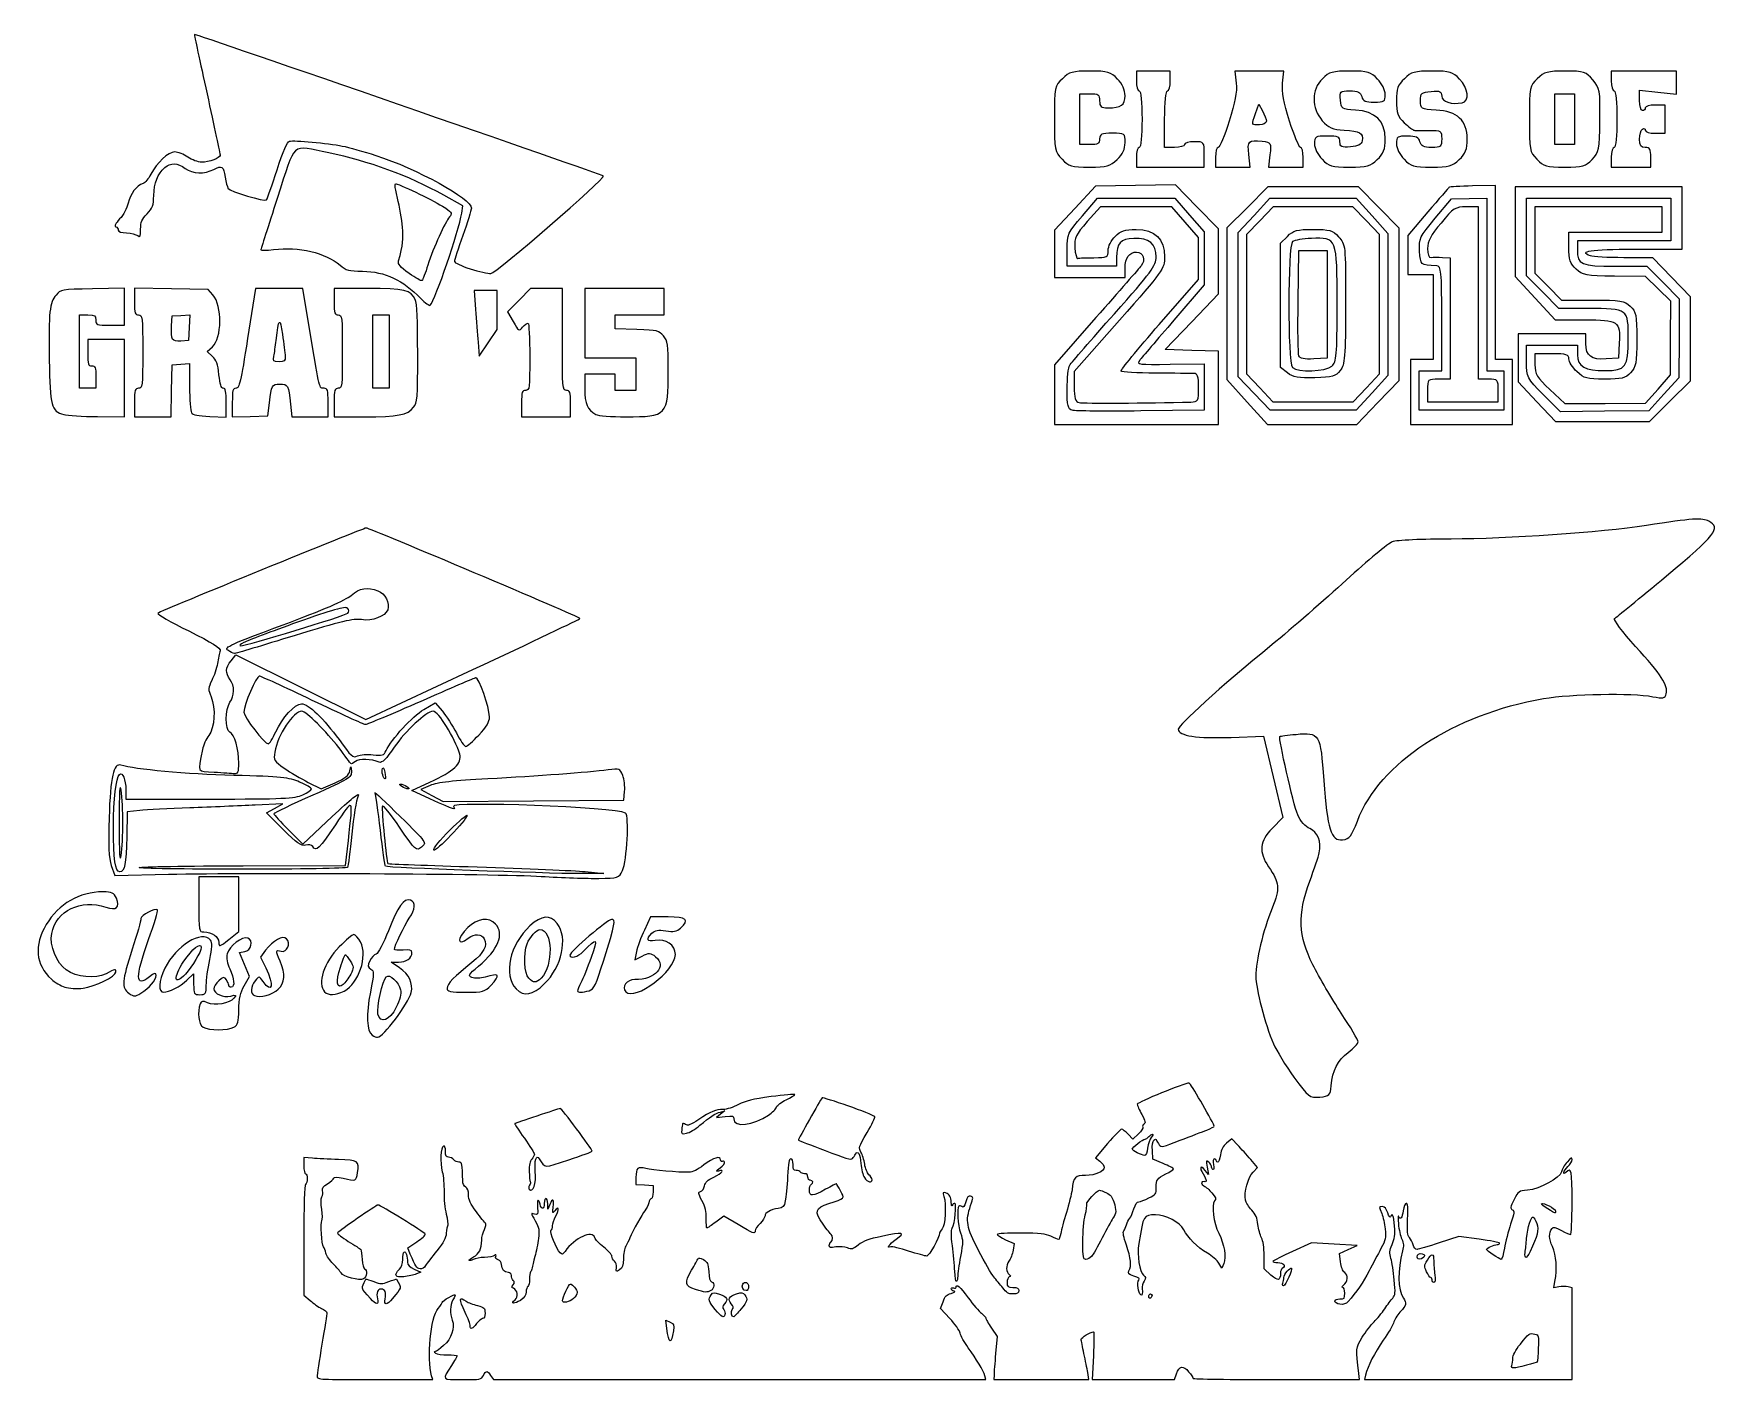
# Model space of a CAD drawing. Header units: centimetres. Extents: x -20.3 to 17.7, y -15.5 to 14.8.
import ezdxf

# ---------------------------------------------------------------- set-up
doc = ezdxf.new("R2010")
doc.units = ezdxf.units.CM
doc.header["$MEASUREMENT"] = 0
doc.layers.add('Layer 1', color=7, linetype='Continuous')

msp = doc.modelspace()

# ---------------------------------------------------------------- linework, layer by layer
at = {"layer": 'Layer 1'}
for points, knots in [([(-10.49627, 9.54485), (-10.69192, 9.60726), (-10.85128, 9.68306), (-10.85041, 9.71329), (-10.85041, 9.71329), (-10.84954, 9.74352), (-10.76507, 10.00578), (-10.66271, 10.2961), (-10.66271, 10.2961), (-10.56035, 10.58642), (-10.47328, 10.86524), (-10.46922, 10.9157), (-10.46922, 10.9157), (-10.45299, 11.11754), (-11.71278, 11.81147), (-12.61914, 12.09996), (-12.61914, 12.09996), (-12.89683, 12.18835), (-13.23764, 12.28367), (-13.37649, 12.31179), (-13.37649, 12.31179), (-13.70045, 12.37739), (-14.46593, 12.44799), (-14.56694, 12.42157), (-14.56694, 12.42157), (-14.62114, 12.4074), (-14.70546, 12.2116), (-14.84614, 11.77326), (-14.84614, 11.77326), (-14.95699, 11.42786), (-15.0636, 11.12615), (-15.08304, 11.1028), (-15.08304, 11.1028), (-15.1251, 11.05229), (-15.90485, 11.28378), (-15.95253, 11.36094), (-15.95253, 11.36094), (-15.97019, 11.38951), (-15.99799, 11.50194), (-16.01431, 11.61078), (-16.01431, 11.61078), (-16.05081, 11.85415), (-16.08896, 11.88053), (-16.26946, 11.78719), (-16.26946, 11.78719), (-16.48895, 11.67369), (-16.74572, 11.6815), (-16.91524, 11.80684), (-16.91524, 11.80684), (-17.09044, 11.93637), (-17.24832, 11.94366), (-17.376, 11.82812), (-17.376, 11.82812), (-17.53582, 11.68348), (-17.61664, 11.47911), (-17.62422, 11.20042), (-17.62422, 11.20042), (-17.63051, 10.96908), (-17.65036, 10.91479), (-17.77602, 10.78514), (-17.77602, 10.78514), (-17.89289, 10.66456), (-17.92058, 10.59797), (-17.92058, 10.43748), (-17.92058, 10.43748), (-17.92058, 10.27172), (-17.93127, 10.24785), (-17.98539, 10.29276), (-17.98539, 10.29276), (-18.02104, 10.32235), (-18.13464, 10.34992), (-18.23784, 10.35403), (-18.23784, 10.35403), (-18.3494, 10.35848), (-18.42547, 10.38392), (-18.42547, 10.41678), (-18.42547, 10.41678), (-18.42547, 10.44718), (-18.45129, 10.48146), (-18.48284, 10.49296), (-18.48284, 10.49296), (-18.52041, 10.50665), (-18.48962, 10.56737), (-18.39361, 10.66891), (-18.39361, 10.66891), (-18.30776, 10.7597), (-18.22853, 10.9066), (-18.20243, 11.02339), (-18.20243, 11.02339), (-18.15583, 11.23192), (-18.01187, 11.423), (-17.86664, 11.46909), (-17.86664, 11.46909), (-17.81972, 11.48398), (-17.74023, 11.57674), (-17.68999, 11.67521), (-17.68999, 11.67521), (-17.55477, 11.94025), (-17.29916, 12.17799), (-17.14939, 12.17799), (-17.14939, 12.17799), (-17.08036, 12.17799), (-16.94788, 12.12635), (-16.85501, 12.06324), (-16.85501, 12.06324), (-16.76213, 12.00013), (-16.62616, 11.94849), (-16.55286, 11.94849), (-16.55286, 11.94849), (-16.37329, 11.94849), (-16.13045, 12.03686), (-16.13059, 12.10215), (-16.13059, 12.10215), (-16.13059, 12.13124), (-16.26297, 12.75403), (-16.42462, 13.48613), (-16.42462, 13.48613), (-16.58627, 14.21823), (-16.7147, 14.82128), (-16.71002, 14.82623), (-16.71002, 14.82623), (-16.69496, 14.84218), (-7.52529, 11.66613), (-7.49546, 11.63463), (-7.49546, 11.63463), (-7.44547, 11.58185), (-9.91018, 9.44775), (-10.03106, 9.43915), (-10.03106, 9.43915), (-10.09128, 9.43487), (-10.30062, 9.48243), (-10.49626, 9.54484), (-10.49626, 9.54484), (-10.49626, 9.54484), (-10.49627, 9.54485), (-10.49627, 9.54485)], [0, 0, 0, 0, 0.02857143, 0.02857143, 0.02857143, 0.02857143, 0.05714286, 0.05714286, 0.05714286, 0.05714286, 0.08571429, 0.08571429, 0.08571429, 0.08571429, 0.11428571, 0.11428571, 0.11428571, 0.11428571, 0.14285714, 0.14285714, 0.14285714, 0.14285714, 0.17142857, 0.17142857, 0.17142857, 0.17142857, 0.2, 0.2, 0.2, 0.2, 0.22857143, 0.22857143, 0.22857143, 0.22857143, 0.25714286, 0.25714286, 0.25714286, 0.25714286, 0.28571429, 0.28571429, 0.28571429, 0.28571429, 0.31428571, 0.31428571, 0.31428571, 0.31428571, 0.34285714, 0.34285714, 0.34285714, 0.34285714, 0.37142857, 0.37142857, 0.37142857, 0.37142857, 0.4, 0.4, 0.4, 0.4, 0.42857143, 0.42857143, 0.42857143, 0.42857143, 0.45714286, 0.45714286, 0.45714286, 0.45714286, 0.48571429, 0.48571429, 0.48571429, 0.48571429, 0.51428571, 0.51428571, 0.51428571, 0.51428571, 0.54285714, 0.54285714, 0.54285714, 0.54285714, 0.57142857, 0.57142857, 0.57142857, 0.57142857, 0.6, 0.6, 0.6, 0.6, 0.62857143, 0.62857143, 0.62857143, 0.62857143, 0.65714286, 0.65714286, 0.65714286, 0.65714286, 0.68571429, 0.68571429, 0.68571429, 0.68571429, 0.71428571, 0.71428571, 0.71428571, 0.71428571, 0.74285714, 0.74285714, 0.74285714, 0.74285714, 0.77142857, 0.77142857, 0.77142857, 0.77142857, 0.8, 0.8, 0.8, 0.8, 0.82857143, 0.82857143, 0.82857143, 0.82857143, 0.85714286, 0.85714286, 0.85714286, 0.85714286, 0.88571429, 0.88571429, 0.88571429, 0.88571429, 0.91428571, 0.91428571, 0.91428571, 0.91428571, 0.94285714, 0.94285714, 0.94285714, 0.94285714, 1, 1, 1, 1]), ([(2.83904, 12.01385), (2.67356, 12.18658), (2.66788, 12.21681), (2.66788, 12.92553), (2.66788, 12.92553), (2.66788, 13.64551), (2.67107, 13.6616), (2.84653, 13.82971), (2.84653, 13.82971), (3.00567, 13.98218), (3.07392, 14.00087), (3.47157, 14.00087), (3.47157, 14.00087), (3.87751, 14.00087), (3.93347, 13.98468), (4.08912, 13.82222), (4.08912, 13.82222), (4.19935, 13.70716), (4.26028, 13.57355), (4.26028, 13.44686), (4.26028, 13.44686), (4.26028, 13.23304), (4.17516, 13.17282), (3.87289, 13.17282), (3.87289, 13.17282), (3.71708, 13.17282), (3.68701, 13.19858), (3.68701, 13.33206), (3.68701, 13.33206), (3.68701, 13.47158), (3.65941, 13.4913), (3.46407, 13.4913), (3.46407, 13.4913), (3.46407, 13.4913), (3.24113, 13.4913), (3.24113, 13.4913), (3.24113, 13.4913), (3.24113, 13.4913), (3.24113, 12.91804), (3.24113, 12.91804), (3.24113, 12.91804), (3.24113, 12.91804), (3.24113, 12.34478), (3.24113, 12.34478), (3.24113, 12.34478), (3.24113, 12.34478), (3.46407, 12.34478), (3.46407, 12.34478), (3.46407, 12.34478), (3.64454, 12.34478), (3.68701, 12.36904), (3.68701, 12.47217), (3.68701, 12.47217), (3.68701, 12.58069), (3.72948, 12.59956), (3.97364, 12.59956), (3.97364, 12.59956), (4.25567, 12.59956), (4.26027, 12.59617), (4.26027, 12.38854), (4.26027, 12.38854), (4.26027, 12.24049), (4.20696, 12.12645), (4.08162, 12.00636), (4.08162, 12.00636), (3.92248, 11.85389), (3.85423, 11.8352), (3.45658, 11.8352), (3.45658, 11.8352), (3.05064, 11.8352), (2.99468, 11.85139), (2.83903, 12.01385), (2.83903, 12.01385), (2.83903, 12.01385), (2.83904, 12.01385), (2.83904, 12.01385)], [0, 0, 0, 0, 0.05, 0.05, 0.05, 0.05, 0.1, 0.1, 0.1, 0.1, 0.15, 0.15, 0.15, 0.15, 0.2, 0.2, 0.2, 0.2, 0.25, 0.25, 0.25, 0.25, 0.3, 0.3, 0.3, 0.3, 0.35, 0.35, 0.35, 0.35, 0.4, 0.4, 0.4, 0.4, 0.45, 0.45, 0.45, 0.45, 0.5, 0.5, 0.5, 0.5, 0.55, 0.55, 0.55, 0.55, 0.6, 0.6, 0.6, 0.6, 0.65, 0.65, 0.65, 0.65, 0.7, 0.7, 0.7, 0.7, 0.75, 0.75, 0.75, 0.75, 0.8, 0.8, 0.8, 0.8, 0.85, 0.85, 0.85, 0.85, 0.9, 0.9, 0.9, 0.9, 1, 1, 1, 1]), ([(4.51507, 12.05814), (4.51507, 12.18075), (4.54373, 12.28108), (4.57877, 12.28108), (4.57877, 12.28108), (4.61699, 12.28108), (4.64247, 12.53586), (4.64247, 12.91804), (4.64247, 12.91804), (4.64247, 13.30022), (4.61699, 13.555), (4.57877, 13.555), (4.57877, 13.555), (4.54374, 13.555), (4.51507, 13.65532), (4.51507, 13.77794), (4.51507, 13.77794), (4.51507, 13.77794), (4.51507, 14.00088), (4.51507, 14.00088), (4.51507, 14.00088), (4.51507, 14.00088), (4.89725, 14.00088), (4.89725, 14.00088), (4.89725, 14.00088), (4.89725, 14.00088), (5.27942, 14.00088), (5.27942, 14.00088), (5.27942, 14.00088), (5.27942, 14.00088), (5.27942, 13.77794), (5.27942, 13.77794), (5.27942, 13.77794), (5.27942, 13.65533), (5.25076, 13.555), (5.21572, 13.555), (5.21572, 13.555), (5.1775, 13.555), (5.15202, 13.30022), (5.15202, 12.91804), (5.15202, 12.91804), (5.15202, 12.91804), (5.15202, 12.28108), (5.15202, 12.28108), (5.15202, 12.28108), (5.15202, 12.28108), (5.37495, 12.28108), (5.37495, 12.28108), (5.37495, 12.28108), (5.49757, 12.28108), (5.59789, 12.30974), (5.59789, 12.34478), (5.59789, 12.34478), (5.59789, 12.37981), (5.69821, 12.40848), (5.82083, 12.40848), (5.82083, 12.40848), (6.04259, 12.40848), (6.04377, 12.40696), (6.04377, 12.12185), (6.04377, 12.12185), (6.04377, 12.12185), (6.04377, 11.83522), (6.04377, 11.83522), (6.04377, 11.83522), (6.04377, 11.83522), (5.27942, 11.83522), (5.27942, 11.83522), (5.27942, 11.83522), (5.27942, 11.83522), (4.51507, 11.83522), (4.51507, 11.83522), (4.51507, 11.83522), (4.51507, 11.83522), (4.51507, 12.05816), (4.51507, 12.05816), (4.51507, 12.05816), (4.51507, 12.05816), (4.51507, 12.05814), (4.51507, 12.05814)], [0, 0, 0, 0, 0.04761905, 0.04761905, 0.04761905, 0.04761905, 0.0952381, 0.0952381, 0.0952381, 0.0952381, 0.14285714, 0.14285714, 0.14285714, 0.14285714, 0.19047619, 0.19047619, 0.19047619, 0.19047619, 0.23809524, 0.23809524, 0.23809524, 0.23809524, 0.28571429, 0.28571429, 0.28571429, 0.28571429, 0.33333333, 0.33333333, 0.33333333, 0.33333333, 0.38095238, 0.38095238, 0.38095238, 0.38095238, 0.42857143, 0.42857143, 0.42857143, 0.42857143, 0.47619048, 0.47619048, 0.47619048, 0.47619048, 0.52380952, 0.52380952, 0.52380952, 0.52380952, 0.57142857, 0.57142857, 0.57142857, 0.57142857, 0.61904762, 0.61904762, 0.61904762, 0.61904762, 0.66666667, 0.66666667, 0.66666667, 0.66666667, 0.71428571, 0.71428571, 0.71428571, 0.71428571, 0.76190476, 0.76190476, 0.76190476, 0.76190476, 0.80952381, 0.80952381, 0.80952381, 0.80952381, 0.85714286, 0.85714286, 0.85714286, 0.85714286, 0.9047619, 0.9047619, 0.9047619, 0.9047619, 1, 1, 1, 1]), ([(6.29855, 12.05814), (6.29855, 12.18075), (6.32485, 12.28108), (6.35699, 12.28108), (6.35699, 12.28108), (6.38914, 12.28108), (6.50078, 12.54621), (6.60509, 12.87027), (6.60509, 12.87027), (6.74104, 13.29264), (6.78572, 13.5361), (6.76289, 13.73017), (6.76289, 13.73017), (6.76289, 13.73017), (6.73104, 14.00088), (6.73104, 14.00088), (6.73104, 14.00088), (6.73104, 14.00088), (7.28584, 14.00088), (7.28584, 14.00088), (7.28584, 14.00088), (7.28584, 14.00088), (7.84064, 14.00088), (7.84064, 14.00088), (7.84064, 14.00088), (7.84064, 14.00088), (7.80879, 13.73017), (7.80879, 13.73017), (7.80879, 13.73017), (7.78596, 13.53611), (7.83064, 13.29265), (7.96659, 12.87027), (7.96659, 12.87027), (8.0709, 12.54622), (8.18254, 12.28108), (8.21469, 12.28108), (8.21469, 12.28108), (8.24683, 12.28108), (8.27313, 12.18076), (8.27313, 12.05814), (8.27313, 12.05814), (8.27313, 12.05814), (8.27313, 11.8352), (8.27313, 11.8352), (8.27313, 11.8352), (8.27313, 11.8352), (7.88267, 11.8352), (7.88267, 11.8352), (7.88267, 11.8352), (7.88267, 11.8352), (7.49221, 11.8352), (7.49221, 11.8352), (7.49221, 11.8352), (7.49221, 11.8352), (7.52384, 12.11586), (7.52384, 12.11586), (7.52384, 12.11586), (7.55508, 12.39296), (7.55285, 12.39682), (7.348, 12.42074), (7.348, 12.42074), (7.0388, 12.45684), (7.01239, 12.43035), (7.04746, 12.11924), (7.04746, 12.11924), (7.04746, 12.11924), (7.07947, 11.83521), (7.07947, 11.83521), (7.07947, 11.83521), (7.07947, 11.83521), (6.68901, 11.83521), (6.68901, 11.83521), (6.68901, 11.83521), (6.68901, 11.83521), (6.29855, 11.83521), (6.29855, 11.83521), (6.29855, 11.83521), (6.29855, 11.83521), (6.29855, 12.05815), (6.29855, 12.05815), (6.29855, 12.05815), (6.29855, 12.05815), (6.29855, 12.05814), (6.29855, 12.05814)], [0, 0, 0, 0, 0.04545455, 0.04545455, 0.04545455, 0.04545455, 0.09090909, 0.09090909, 0.09090909, 0.09090909, 0.13636364, 0.13636364, 0.13636364, 0.13636364, 0.18181818, 0.18181818, 0.18181818, 0.18181818, 0.22727273, 0.22727273, 0.22727273, 0.22727273, 0.27272727, 0.27272727, 0.27272727, 0.27272727, 0.31818182, 0.31818182, 0.31818182, 0.31818182, 0.36363636, 0.36363636, 0.36363636, 0.36363636, 0.40909091, 0.40909091, 0.40909091, 0.40909091, 0.45454545, 0.45454545, 0.45454545, 0.45454545, 0.5, 0.5, 0.5, 0.5, 0.54545455, 0.54545455, 0.54545455, 0.54545455, 0.59090909, 0.59090909, 0.59090909, 0.59090909, 0.63636364, 0.63636364, 0.63636364, 0.63636364, 0.68181818, 0.68181818, 0.68181818, 0.68181818, 0.72727273, 0.72727273, 0.72727273, 0.72727273, 0.77272727, 0.77272727, 0.77272727, 0.77272727, 0.81818182, 0.81818182, 0.81818182, 0.81818182, 0.86363636, 0.86363636, 0.86363636, 0.86363636, 0.90909091, 0.90909091, 0.90909091, 0.90909091, 1, 1, 1, 1]), ([(8.69907, 12.01385), (8.59985, 12.11742), (8.52791, 12.26465), (8.52791, 12.36418), (8.52791, 12.36418), (8.52791, 12.52519), (8.54572, 12.53586), (8.81454, 12.53586), (8.81454, 12.53586), (9.06151, 12.53586), (9.10117, 12.5177), (9.10117, 12.40462), (9.10117, 12.40462), (9.10117, 12.29196), (9.13491, 12.27618), (9.3395, 12.29315), (9.3395, 12.29315), (9.51177, 12.30744), (9.58405, 12.34569), (9.60026, 12.43115), (9.60026, 12.43115), (9.633, 12.60377), (9.55291, 12.65134), (9.19671, 12.67085), (9.19671, 12.67085), (8.93384, 12.68525), (8.84782, 12.72226), (8.70408, 12.88278), (8.70408, 12.88278), (8.45454, 13.16147), (8.45565, 13.58933), (8.70657, 13.8297), (8.70657, 13.8297), (8.86571, 13.98217), (8.93396, 14.00086), (9.33161, 14.00086), (9.33161, 14.00086), (9.73755, 14.00086), (9.79351, 13.98467), (9.94916, 13.82221), (9.94916, 13.82221), (10.04839, 13.71864), (10.12032, 13.57141), (10.12032, 13.47188), (10.12032, 13.47188), (10.12032, 13.31491), (10.09913, 13.3002), (9.87296, 13.3002), (9.87296, 13.3002), (9.67918, 13.3002), (9.61839, 13.32779), (9.5923, 13.42759), (9.5923, 13.42759), (9.56664, 13.52569), (9.50541, 13.55498), (9.32605, 13.55498), (9.32605, 13.55498), (9.10162, 13.55498), (9.09384, 13.54742), (9.11307, 13.34797), (9.11307, 13.34797), (9.13238, 13.14777), (9.14352, 13.14031), (9.45151, 13.12117), (9.45151, 13.12117), (9.89929, 13.09335), (10.12032, 12.87886), (10.12032, 12.47215), (10.12032, 12.47215), (10.12032, 12.23247), (10.08699, 12.14557), (9.94167, 12.00635), (9.94167, 12.00635), (9.78253, 11.85388), (9.71428, 11.83519), (9.31663, 11.83519), (9.31663, 11.83519), (8.91069, 11.83519), (8.85473, 11.85138), (8.69908, 12.01384), (8.69908, 12.01384), (8.69908, 12.01384), (8.69907, 12.01385), (8.69907, 12.01385)], [0, 0, 0, 0, 0.04545455, 0.04545455, 0.04545455, 0.04545455, 0.09090909, 0.09090909, 0.09090909, 0.09090909, 0.13636364, 0.13636364, 0.13636364, 0.13636364, 0.18181818, 0.18181818, 0.18181818, 0.18181818, 0.22727273, 0.22727273, 0.22727273, 0.22727273, 0.27272727, 0.27272727, 0.27272727, 0.27272727, 0.31818182, 0.31818182, 0.31818182, 0.31818182, 0.36363636, 0.36363636, 0.36363636, 0.36363636, 0.40909091, 0.40909091, 0.40909091, 0.40909091, 0.45454545, 0.45454545, 0.45454545, 0.45454545, 0.5, 0.5, 0.5, 0.5, 0.54545455, 0.54545455, 0.54545455, 0.54545455, 0.59090909, 0.59090909, 0.59090909, 0.59090909, 0.63636364, 0.63636364, 0.63636364, 0.63636364, 0.68181818, 0.68181818, 0.68181818, 0.68181818, 0.72727273, 0.72727273, 0.72727273, 0.72727273, 0.77272727, 0.77272727, 0.77272727, 0.77272727, 0.81818182, 0.81818182, 0.81818182, 0.81818182, 0.86363636, 0.86363636, 0.86363636, 0.86363636, 0.90909091, 0.90909091, 0.90909091, 0.90909091, 1, 1, 1, 1]), ([(10.54625, 12.01385), (10.44703, 12.11742), (10.37509, 12.26465), (10.37509, 12.36418), (10.37509, 12.36418), (10.37509, 12.52115), (10.39629, 12.53586), (10.62245, 12.53586), (10.62245, 12.53586), (10.81623, 12.53586), (10.87702, 12.50827), (10.90311, 12.40847), (10.90311, 12.40847), (10.92863, 12.31089), (10.99, 12.28108), (11.16533, 12.28108), (11.16533, 12.28108), (11.3772, 12.28108), (11.39423, 12.2953), (11.39423, 12.47217), (11.39423, 12.47217), (11.39423, 12.65618), (11.38361, 12.66326), (11.1076, 12.66326), (11.1076, 12.66326), (10.94995, 12.66326), (10.79947, 12.66476), (10.7732, 12.6666), (10.7732, 12.6666), (10.74692, 12.66843), (10.6466, 12.74546), (10.55026, 12.83776), (10.55026, 12.83776), (10.40378, 12.9781), (10.3751, 13.05904), (10.3751, 13.33207), (10.3751, 13.33207), (10.3751, 13.60664), (10.40351, 13.68578), (10.55375, 13.82972), (10.55375, 13.82972), (10.71289, 13.98219), (10.78114, 14.00088), (11.17879, 14.00088), (11.17879, 14.00088), (11.58473, 14.00088), (11.64069, 13.98469), (11.79634, 13.82223), (11.79634, 13.82223), (11.99444, 13.61545), (12.02724, 13.32152), (11.85603, 13.28725), (11.85603, 13.28725), (11.61618, 13.23924), (11.39423, 13.31202), (11.39423, 13.43869), (11.39423, 13.43869), (11.39423, 13.54304), (11.35636, 13.55956), (11.15537, 13.54293), (11.15537, 13.54293), (10.93683, 13.52484), (10.91651, 13.50691), (10.91651, 13.33207), (10.91651, 13.33207), (10.91651, 13.14529), (10.92441, 13.14054), (11.26684, 13.12136), (11.26684, 13.12136), (11.74832, 13.0944), (11.9675, 12.89132), (11.9675, 12.47217), (11.9675, 12.47217), (11.9675, 12.23249), (11.93417, 12.14559), (11.78885, 12.00637), (11.78885, 12.00637), (11.62971, 11.8539), (11.56146, 11.83521), (11.16381, 11.83521), (11.16381, 11.83521), (10.75787, 11.83521), (10.70191, 11.8514), (10.54626, 12.01386), (10.54626, 12.01386), (10.54626, 12.01386), (10.54625, 12.01385), (10.54625, 12.01385)], [0, 0, 0, 0, 0.04347826, 0.04347826, 0.04347826, 0.04347826, 0.08695652, 0.08695652, 0.08695652, 0.08695652, 0.13043478, 0.13043478, 0.13043478, 0.13043478, 0.17391304, 0.17391304, 0.17391304, 0.17391304, 0.2173913, 0.2173913, 0.2173913, 0.2173913, 0.26086957, 0.26086957, 0.26086957, 0.26086957, 0.30434783, 0.30434783, 0.30434783, 0.30434783, 0.34782609, 0.34782609, 0.34782609, 0.34782609, 0.39130435, 0.39130435, 0.39130435, 0.39130435, 0.43478261, 0.43478261, 0.43478261, 0.43478261, 0.47826087, 0.47826087, 0.47826087, 0.47826087, 0.52173913, 0.52173913, 0.52173913, 0.52173913, 0.56521739, 0.56521739, 0.56521739, 0.56521739, 0.60869565, 0.60869565, 0.60869565, 0.60869565, 0.65217391, 0.65217391, 0.65217391, 0.65217391, 0.69565217, 0.69565217, 0.69565217, 0.69565217, 0.73913043, 0.73913043, 0.73913043, 0.73913043, 0.7826087, 0.7826087, 0.7826087, 0.7826087, 0.82608696, 0.82608696, 0.82608696, 0.82608696, 0.86956522, 0.86956522, 0.86956522, 0.86956522, 0.91304348, 0.91304348, 0.91304348, 0.91304348, 1, 1, 1, 1]), ([(13.53997, 12.01385), (13.37449, 12.18658), (13.36881, 12.21681), (13.36881, 12.92553), (13.36881, 12.92553), (13.36881, 13.64551), (13.372, 13.6616), (13.54746, 13.82971), (13.54746, 13.82971), (13.70708, 13.98264), (13.77432, 14.00087), (14.17876, 14.00087), (14.17876, 14.00087), (14.60771, 14.00087), (14.64019, 13.99043), (14.7992, 13.80146), (14.7992, 13.80146), (14.95994, 13.61043), (14.96661, 13.57229), (14.95794, 12.89379), (14.95794, 12.89379), (14.9494, 12.22534), (14.93962, 12.17569), (14.78389, 12.01037), (14.78389, 12.01037), (14.63387, 11.85111), (14.57769, 11.83521), (14.16501, 11.83521), (14.16501, 11.83521), (13.75087, 11.83521), (13.69614, 11.85085), (13.53997, 12.01386), (13.53997, 12.01386), (13.53997, 12.01386), (13.53997, 12.01385), (13.53997, 12.01385)], [0, 0, 0, 0, 0.1, 0.1, 0.1, 0.1, 0.2, 0.2, 0.2, 0.2, 0.3, 0.3, 0.3, 0.3, 0.4, 0.4, 0.4, 0.4, 0.5, 0.5, 0.5, 0.5, 0.6, 0.6, 0.6, 0.6, 0.7, 0.7, 0.7, 0.7, 0.8, 0.8, 0.8, 0.8, 1, 1, 1, 1]), ([(15.21599, 12.05814), (15.21599, 12.18075), (15.24465, 12.28108), (15.27969, 12.28108), (15.27969, 12.28108), (15.31791, 12.28108), (15.34339, 12.53586), (15.34339, 12.91804), (15.34339, 12.91804), (15.34339, 13.30022), (15.31791, 13.555), (15.27969, 13.555), (15.27969, 13.555), (15.24466, 13.555), (15.21599, 13.65532), (15.21599, 13.77794), (15.21599, 13.77794), (15.21599, 13.77794), (15.21599, 14.00088), (15.21599, 14.00088), (15.21599, 14.00088), (15.21599, 14.00088), (15.94849, 14.00088), (15.94849, 14.00088), (15.94849, 14.00088), (15.94849, 14.00088), (16.68099, 14.00088), (16.68099, 14.00088), (16.68099, 14.00088), (16.68099, 14.00088), (16.68099, 13.74103), (16.68099, 13.74103), (16.68099, 13.74103), (16.68099, 13.74103), (16.68099, 13.48118), (16.68099, 13.48118), (16.68099, 13.48118), (16.68099, 13.48118), (16.26697, 13.52552), (16.26697, 13.52552), (16.26697, 13.52552), (16.26697, 13.52552), (15.85294, 13.56986), (15.85294, 13.56986), (15.85294, 13.56986), (15.85294, 13.56986), (15.85294, 13.3395), (15.85294, 13.3395), (15.85294, 13.3395), (15.85294, 13.2128), (15.8816, 13.10914), (15.91664, 13.10914), (15.91664, 13.10914), (15.95167, 13.10914), (15.98034, 13.1378), (15.98034, 13.17284), (15.98034, 13.17284), (15.98034, 13.20787), (16.08066, 13.23654), (16.20328, 13.23654), (16.20328, 13.23654), (16.20328, 13.23654), (16.42622, 13.23654), (16.42622, 13.23654), (16.42622, 13.23654), (16.42622, 13.23654), (16.42622, 12.91806), (16.42622, 12.91806), (16.42622, 12.91806), (16.42622, 12.91806), (16.42622, 12.59958), (16.42622, 12.59958), (16.42622, 12.59958), (16.42622, 12.59958), (16.20328, 12.59958), (16.20328, 12.59958), (16.20328, 12.59958), (16.08066, 12.59958), (15.98034, 12.62993), (15.98034, 12.66704), (15.98034, 12.66704), (15.98034, 12.70414), (15.95168, 12.71678), (15.91664, 12.69513), (15.91664, 12.69513), (15.88161, 12.67348), (15.85294, 12.57147), (15.85294, 12.46843), (15.85294, 12.46843), (15.85294, 12.32357), (15.88182, 12.2811), (15.98033, 12.2811), (15.98033, 12.2811), (16.08346, 12.2811), (16.10772, 12.23864), (16.10772, 12.05816), (16.10772, 12.05816), (16.10772, 12.05816), (16.10772, 11.83522), (16.10772, 11.83522), (16.10772, 11.83522), (16.10772, 11.83522), (15.66185, 11.83522), (15.66185, 11.83522), (15.66185, 11.83522), (15.66185, 11.83522), (15.21598, 11.83522), (15.21598, 11.83522), (15.21598, 11.83522), (15.21598, 11.83522), (15.21598, 12.05816), (15.21598, 12.05816), (15.21598, 12.05816), (15.21598, 12.05816), (15.21599, 12.05814), (15.21599, 12.05814)], [0, 0, 0, 0, 0.03333333, 0.03333333, 0.03333333, 0.03333333, 0.06666667, 0.06666667, 0.06666667, 0.06666667, 0.1, 0.1, 0.1, 0.1, 0.13333333, 0.13333333, 0.13333333, 0.13333333, 0.16666667, 0.16666667, 0.16666667, 0.16666667, 0.2, 0.2, 0.2, 0.2, 0.23333333, 0.23333333, 0.23333333, 0.23333333, 0.26666667, 0.26666667, 0.26666667, 0.26666667, 0.3, 0.3, 0.3, 0.3, 0.33333333, 0.33333333, 0.33333333, 0.33333333, 0.36666667, 0.36666667, 0.36666667, 0.36666667, 0.4, 0.4, 0.4, 0.4, 0.43333333, 0.43333333, 0.43333333, 0.43333333, 0.46666667, 0.46666667, 0.46666667, 0.46666667, 0.5, 0.5, 0.5, 0.5, 0.53333333, 0.53333333, 0.53333333, 0.53333333, 0.56666667, 0.56666667, 0.56666667, 0.56666667, 0.6, 0.6, 0.6, 0.6, 0.63333333, 0.63333333, 0.63333333, 0.63333333, 0.66666667, 0.66666667, 0.66666667, 0.66666667, 0.7, 0.7, 0.7, 0.7, 0.73333333, 0.73333333, 0.73333333, 0.73333333, 0.76666667, 0.76666667, 0.76666667, 0.76666667, 0.8, 0.8, 0.8, 0.8, 0.83333333, 0.83333333, 0.83333333, 0.83333333, 0.86666667, 0.86666667, 0.86666667, 0.86666667, 0.9, 0.9, 0.9, 0.9, 0.93333333, 0.93333333, 0.93333333, 0.93333333, 1, 1, 1, 1]), ([(14.38795, 12.91804), (14.38795, 12.91804), (14.38795, 13.4913), (14.38795, 13.4913), (14.38795, 13.4913), (14.38795, 13.4913), (14.16501, 13.4913), (14.16501, 13.4913), (14.16501, 13.4913), (14.16501, 13.4913), (13.94207, 13.4913), (13.94207, 13.4913), (13.94207, 13.4913), (13.94207, 13.4913), (13.94207, 12.91804), (13.94207, 12.91804), (13.94207, 12.91804), (13.94207, 12.91804), (13.94207, 12.34478), (13.94207, 12.34478), (13.94207, 12.34478), (13.94207, 12.34478), (14.16501, 12.34478), (14.16501, 12.34478), (14.16501, 12.34478), (14.16501, 12.34478), (14.38795, 12.34478), (14.38795, 12.34478), (14.38795, 12.34478), (14.38795, 12.34478), (14.38795, 12.91804), (14.38795, 12.91804)], [0, 0, 0, 0, 0.11111111, 0.11111111, 0.11111111, 0.11111111, 0.22222222, 0.22222222, 0.22222222, 0.22222222, 0.33333333, 0.33333333, 0.33333333, 0.33333333, 0.44444444, 0.44444444, 0.44444444, 0.44444444, 0.55555556, 0.55555556, 0.55555556, 0.55555556, 0.66666667, 0.66666667, 0.66666667, 0.66666667, 0.77777778, 0.77777778, 0.77777778, 0.77777778, 1, 1, 1, 1]), ([(7.44283, 12.87026), (7.44156, 12.91405), (7.40272, 13.01817), (7.35645, 13.10163), (7.35645, 13.10163), (7.35645, 13.10163), (7.27233, 13.25338), (7.27233, 13.25338), (7.27233, 13.25338), (7.27233, 13.25338), (7.19947, 13.04436), (7.19947, 13.04436), (7.19947, 13.04436), (7.10587, 12.77587), (7.10084, 12.79065), (7.28584, 12.79065), (7.28584, 12.79065), (7.37342, 12.79065), (7.44407, 12.82648), (7.44283, 12.87027), (7.44283, 12.87027), (7.44283, 12.87027), (7.44283, 12.87026), (7.44283, 12.87026)], [0, 0, 0, 0, 0.14285714, 0.14285714, 0.14285714, 0.14285714, 0.28571429, 0.28571429, 0.28571429, 0.28571429, 0.42857143, 0.42857143, 0.42857143, 0.42857143, 0.57142857, 0.57142857, 0.57142857, 0.57142857, 0.71428571, 0.71428571, 0.71428571, 0.71428571, 1, 1, 1, 1]), ([(-11.61038, 8.8801), (-12.01515, 9.29716), (-12.41262, 9.48203), (-12.92178, 9.49006), (-12.92178, 9.49006), (-13.23487, 9.49499), (-13.28622, 9.50899), (-13.42668, 9.62769), (-13.42668, 9.62769), (-13.75994, 9.90932), (-14.35283, 10.04871), (-14.92561, 9.98011), (-14.92561, 9.98011), (-15.08339, 9.96121), (-15.21248, 9.95671), (-15.21248, 9.97011), (-15.21248, 9.97011), (-15.21248, 9.98351), (-15.04662, 10.50642), (-14.84391, 11.13213), (-14.84391, 11.13213), (-14.41549, 12.45452), (-14.55277, 12.33369), (-13.67962, 12.1569), (-13.67962, 12.1569), (-12.78497, 11.97575), (-11.89385, 11.64748), (-11.08864, 11.20242), (-11.08864, 11.20242), (-11.08864, 11.20242), (-10.65974, 10.96536), (-10.65974, 10.96536), (-10.65974, 10.96536), (-10.65974, 10.96536), (-10.6864, 10.79866), (-10.6864, 10.79866), (-10.6864, 10.79866), (-10.75179, 10.38971), (-11.27813, 8.8546), (-11.3973, 8.72526), (-11.3973, 8.72526), (-11.41412, 8.707), (-11.51001, 8.77668), (-11.61039, 8.8801), (-11.61039, 8.8801), (-11.61039, 8.8801), (-11.61038, 8.8801), (-11.61038, 8.8801)], [0, 0, 0, 0, 0.07692308, 0.07692308, 0.07692308, 0.07692308, 0.15384615, 0.15384615, 0.15384615, 0.15384615, 0.23076923, 0.23076923, 0.23076923, 0.23076923, 0.30769231, 0.30769231, 0.30769231, 0.30769231, 0.38461538, 0.38461538, 0.38461538, 0.38461538, 0.46153846, 0.46153846, 0.46153846, 0.46153846, 0.53846154, 0.53846154, 0.53846154, 0.53846154, 0.61538462, 0.61538462, 0.61538462, 0.61538462, 0.69230769, 0.69230769, 0.69230769, 0.69230769, 0.76923077, 0.76923077, 0.76923077, 0.76923077, 0.84615385, 0.84615385, 0.84615385, 0.84615385, 1, 1, 1, 1]), ([(-11.44855, 9.63055), (-11.32424, 10.01719), (-11.05999, 10.60616), (-10.96246, 10.71392), (-10.96246, 10.71392), (-10.89813, 10.785), (-10.90559, 10.8022), (-11.04775, 10.91062), (-11.04775, 10.91062), (-11.17896, 11.0107), (-11.89775, 11.36855), (-12.14134, 11.45506), (-12.14134, 11.45506), (-12.20687, 11.47833), (-12.20593, 11.44568), (-12.13216, 11.13604), (-12.13216, 11.13604), (-12.08696, 10.94632), (-12.0369, 10.6539), (-12.02091, 10.48622), (-12.02091, 10.48622), (-11.99523, 10.21687), (-12.01062, 10.08526), (-12.11026, 9.72234), (-12.11026, 9.72234), (-12.13003, 9.65033), (-12.07874, 9.58979), (-11.87241, 9.44152), (-11.87241, 9.44152), (-11.72772, 9.33756), (-11.59641, 9.26527), (-11.58061, 9.28087), (-11.58061, 9.28087), (-11.5648, 9.29647), (-11.50538, 9.45382), (-11.44857, 9.63054), (-11.44857, 9.63054), (-11.44857, 9.63054), (-11.44855, 9.63055), (-11.44855, 9.63055)], [0, 0, 0, 0, 0.09090909, 0.09090909, 0.09090909, 0.09090909, 0.18181818, 0.18181818, 0.18181818, 0.18181818, 0.27272727, 0.27272727, 0.27272727, 0.27272727, 0.36363636, 0.36363636, 0.36363636, 0.36363636, 0.45454545, 0.45454545, 0.45454545, 0.45454545, 0.54545455, 0.54545455, 0.54545455, 0.54545455, 0.63636364, 0.63636364, 0.63636364, 0.63636364, 0.72727273, 0.72727273, 0.72727273, 0.72727273, 0.81818182, 0.81818182, 0.81818182, 0.81818182, 1, 1, 1, 1]), ([(2.66788, 6.71192), (2.66788, 6.71192), (2.66788, 7.38497), (2.66788, 7.38497), (2.66788, 7.38497), (2.66788, 7.38497), (3.60322, 8.44764), (3.60322, 8.44764), (3.60322, 8.44764), (4.11766, 9.03211), (4.57696, 9.55632), (4.62389, 9.61256), (4.62389, 9.61256), (4.72875, 9.73822), (4.66732, 9.92433), (4.52098, 9.92433), (4.52098, 9.92433), (4.35497, 9.92433), (4.26027, 9.79245), (4.26027, 9.56126), (4.26027, 9.56126), (4.26027, 9.56126), (4.26027, 9.35106), (4.26027, 9.35106), (4.26027, 9.35106), (4.26027, 9.35106), (3.46407, 9.35106), (3.46407, 9.35106), (3.46407, 9.35106), (3.46407, 9.35106), (2.66787, 9.35106), (2.66787, 9.35106), (2.66787, 9.35106), (2.66787, 9.35106), (2.66787, 9.8831), (2.66787, 9.8831), (2.66787, 9.8831), (2.66787, 9.8831), (2.66787, 10.41514), (2.66787, 10.41514), (2.66787, 10.41514), (2.66787, 10.41514), (3.13176, 10.9117), (3.13176, 10.9117), (3.13176, 10.9117), (3.13176, 10.9117), (3.59565, 11.40826), (3.59565, 11.40826), (3.59565, 11.40826), (3.59565, 11.40826), (4.49583, 11.42485), (4.49583, 11.42485), (4.49583, 11.42485), (4.49583, 11.42485), (5.396, 11.44144), (5.396, 11.44144), (5.396, 11.44144), (5.396, 11.44144), (5.87912, 10.94499), (5.87912, 10.94499), (5.87912, 10.94499), (5.87912, 10.94499), (6.36224, 10.44854), (6.36224, 10.44854), (6.36224, 10.44854), (6.36224, 10.44854), (6.36224, 9.71411), (6.36224, 9.71411), (6.36224, 9.71411), (6.36224, 9.71411), (6.36224, 8.97968), (6.36224, 8.97968), (6.36224, 8.97968), (6.36224, 8.97968), (5.76438, 8.35325), (5.76438, 8.35325), (5.76438, 8.35325), (5.76438, 8.35325), (5.16653, 7.72682), (5.16653, 7.72682), (5.16653, 7.72682), (5.16653, 7.72682), (5.76438, 7.70859), (5.76438, 7.70859), (5.76438, 7.70859), (5.76438, 7.70859), (6.36224, 7.69036), (6.36224, 7.69036), (6.36224, 7.69036), (6.36224, 7.69036), (6.36224, 6.86462), (6.36224, 6.86462), (6.36224, 6.86462), (6.36224, 6.86462), (6.36224, 6.03888), (6.36224, 6.03888), (6.36224, 6.03888), (6.36224, 6.03888), (4.51506, 6.03888), (4.51506, 6.03888), (4.51506, 6.03888), (4.51506, 6.03888), (2.66788, 6.03888), (2.66788, 6.03888), (2.66788, 6.03888), (2.66788, 6.03888), (2.66788, 6.71193), (2.66788, 6.71193), (2.66788, 6.71193), (2.66788, 6.71193), (2.66788, 6.71192), (2.66788, 6.71192)], [0, 0, 0, 0, 0.03448276, 0.03448276, 0.03448276, 0.03448276, 0.06896552, 0.06896552, 0.06896552, 0.06896552, 0.10344828, 0.10344828, 0.10344828, 0.10344828, 0.13793103, 0.13793103, 0.13793103, 0.13793103, 0.17241379, 0.17241379, 0.17241379, 0.17241379, 0.20689655, 0.20689655, 0.20689655, 0.20689655, 0.24137931, 0.24137931, 0.24137931, 0.24137931, 0.27586207, 0.27586207, 0.27586207, 0.27586207, 0.31034483, 0.31034483, 0.31034483, 0.31034483, 0.34482759, 0.34482759, 0.34482759, 0.34482759, 0.37931034, 0.37931034, 0.37931034, 0.37931034, 0.4137931, 0.4137931, 0.4137931, 0.4137931, 0.44827586, 0.44827586, 0.44827586, 0.44827586, 0.48275862, 0.48275862, 0.48275862, 0.48275862, 0.51724138, 0.51724138, 0.51724138, 0.51724138, 0.55172414, 0.55172414, 0.55172414, 0.55172414, 0.5862069, 0.5862069, 0.5862069, 0.5862069, 0.62068966, 0.62068966, 0.62068966, 0.62068966, 0.65517241, 0.65517241, 0.65517241, 0.65517241, 0.68965517, 0.68965517, 0.68965517, 0.68965517, 0.72413793, 0.72413793, 0.72413793, 0.72413793, 0.75862069, 0.75862069, 0.75862069, 0.75862069, 0.79310345, 0.79310345, 0.79310345, 0.79310345, 0.82758621, 0.82758621, 0.82758621, 0.82758621, 0.86206897, 0.86206897, 0.86206897, 0.86206897, 0.89655172, 0.89655172, 0.89655172, 0.89655172, 0.93103448, 0.93103448, 0.93103448, 0.93103448, 1, 1, 1, 1]), ([(10.69358, 6.77137), (10.69358, 6.77137), (10.69358, 7.50387), (10.69358, 7.50387), (10.69358, 7.50387), (10.69358, 7.50387), (10.94837, 7.50387), (10.94837, 7.50387), (10.94837, 7.50387), (10.94837, 7.50387), (11.20315, 7.50387), (11.20315, 7.50387), (11.20315, 7.50387), (11.20315, 7.50387), (11.20315, 8.45931), (11.20315, 8.45931), (11.20315, 8.45931), (11.20315, 8.45931), (11.20315, 9.41475), (11.20315, 9.41475), (11.20315, 9.41475), (11.20315, 9.41475), (10.91652, 9.41475), (10.91652, 9.41475), (10.91652, 9.41475), (10.91652, 9.41475), (10.62989, 9.41475), (10.62989, 9.41475), (10.62989, 9.41475), (10.62989, 9.41475), (10.62989, 9.85658), (10.62989, 9.85658), (10.62989, 9.85658), (10.62989, 9.85658), (10.62989, 10.29841), (10.62989, 10.29841), (10.62989, 10.29841), (10.62989, 10.29841), (11.08371, 10.82795), (11.08371, 10.82795), (11.08371, 10.82795), (11.3333, 11.11919), (11.54677, 11.36792), (11.55807, 11.38067), (11.55807, 11.38067), (11.56937, 11.39342), (11.80945, 11.40775), (12.09158, 11.41252), (12.09158, 11.41252), (12.09158, 11.41252), (12.60454, 11.42119), (12.60454, 11.42119), (12.60454, 11.42119), (12.60454, 11.42119), (12.60454, 9.46254), (12.60454, 9.46254), (12.60454, 9.46254), (12.60454, 9.46254), (12.60454, 7.50389), (12.60454, 7.50389), (12.60454, 7.50389), (12.60454, 7.50389), (12.79563, 7.50389), (12.79563, 7.50389), (12.79563, 7.50389), (12.79563, 7.50389), (12.98672, 7.50389), (12.98672, 7.50389), (12.98672, 7.50389), (12.98672, 7.50389), (12.98672, 6.77139), (12.98672, 6.77139), (12.98672, 6.77139), (12.98672, 6.77139), (12.98672, 6.03889), (12.98672, 6.03889), (12.98672, 6.03889), (12.98672, 6.03889), (11.84019, 6.03889), (11.84019, 6.03889), (11.84019, 6.03889), (11.84019, 6.03889), (10.69366, 6.03889), (10.69366, 6.03889), (10.69366, 6.03889), (10.69366, 6.03889), (10.69366, 6.77139), (10.69366, 6.77139), (10.69366, 6.77139), (10.69366, 6.77139), (10.69358, 6.77137), (10.69358, 6.77137)], [0, 0, 0, 0, 0.04166667, 0.04166667, 0.04166667, 0.04166667, 0.08333333, 0.08333333, 0.08333333, 0.08333333, 0.125, 0.125, 0.125, 0.125, 0.16666667, 0.16666667, 0.16666667, 0.16666667, 0.20833333, 0.20833333, 0.20833333, 0.20833333, 0.25, 0.25, 0.25, 0.25, 0.29166667, 0.29166667, 0.29166667, 0.29166667, 0.33333333, 0.33333333, 0.33333333, 0.33333333, 0.375, 0.375, 0.375, 0.375, 0.41666667, 0.41666667, 0.41666667, 0.41666667, 0.45833333, 0.45833333, 0.45833333, 0.45833333, 0.5, 0.5, 0.5, 0.5, 0.54166667, 0.54166667, 0.54166667, 0.54166667, 0.58333333, 0.58333333, 0.58333333, 0.58333333, 0.625, 0.625, 0.625, 0.625, 0.66666667, 0.66666667, 0.66666667, 0.66666667, 0.70833333, 0.70833333, 0.70833333, 0.70833333, 0.75, 0.75, 0.75, 0.75, 0.79166667, 0.79166667, 0.79166667, 0.79166667, 0.83333333, 0.83333333, 0.83333333, 0.83333333, 0.875, 0.875, 0.875, 0.875, 0.91666667, 0.91666667, 0.91666667, 0.91666667, 1, 1, 1, 1]), ([(6.04382, 6.88517), (6.04382, 6.88517), (6.04382, 7.40834), (6.04382, 7.40834), (6.04382, 7.40834), (6.04382, 7.40834), (5.27402, 7.39529), (5.27402, 7.39529), (5.27402, 7.39529), (4.56553, 7.38328), (4.51099, 7.39063), (4.58924, 7.48746), (4.58924, 7.48746), (4.63601, 7.54533), (4.98241, 7.95065), (5.35901, 8.38818), (5.35901, 8.38818), (5.35901, 8.38818), (6.04374, 9.18368), (6.04374, 9.18368), (6.04374, 9.18368), (6.04374, 9.18368), (6.04374, 9.78121), (6.04374, 9.78121), (6.04374, 9.78121), (6.04374, 9.78121), (6.04374, 10.37874), (6.04374, 10.37874), (6.04374, 10.37874), (6.04374, 10.37874), (5.71109, 10.75665), (5.71109, 10.75665), (5.71109, 10.75665), (5.71109, 10.75665), (5.37845, 11.13456), (5.37845, 11.13456), (5.37845, 11.13456), (5.37845, 11.13456), (4.51043, 11.13456), (4.51043, 11.13456), (4.51043, 11.13456), (4.51043, 11.13456), (3.64241, 11.13456), (3.64241, 11.13456), (3.64241, 11.13456), (3.64241, 11.13456), (3.29846, 10.7391), (3.29846, 10.7391), (3.29846, 10.7391), (2.96743, 10.35851), (2.9545, 10.32978), (2.9545, 9.97475), (2.9545, 9.97475), (2.9545, 9.97475), (2.9545, 9.60585), (2.9545, 9.60585), (2.9545, 9.60585), (2.9545, 9.60585), (3.51184, 9.60585), (3.51184, 9.60585), (3.51184, 9.60585), (3.51184, 9.60585), (4.06918, 9.60585), (4.06918, 9.60585), (4.06918, 9.60585), (4.06918, 9.60585), (4.06918, 9.80113), (4.06918, 9.80113), (4.06918, 9.80113), (4.06918, 10.12143), (4.15869, 10.22045), (4.45888, 10.23221), (4.45888, 10.23221), (4.79917, 10.24554), (4.96093, 10.11039), (4.96093, 9.81273), (4.96093, 9.81273), (4.96093, 9.62053), (4.84464, 9.46258), (4.01855, 8.53276), (4.01855, 8.53276), (3.50024, 7.94936), (3.0488, 7.42905), (3.01534, 7.3765), (3.01534, 7.3765), (2.98189, 7.32395), (2.95451, 7.08031), (2.95451, 6.83508), (2.95451, 6.83508), (2.95451, 6.46073), (2.97282, 6.3841), (3.06869, 6.35736), (3.06869, 6.35736), (3.13148, 6.33984), (3.82657, 6.33372), (4.61332, 6.34376), (4.61332, 6.34376), (4.61332, 6.34376), (6.04377, 6.36201), (6.04377, 6.36201), (6.04377, 6.36201), (6.04377, 6.36201), (6.04377, 6.88518), (6.04377, 6.88518), (6.04377, 6.88518), (6.04377, 6.88518), (6.04382, 6.88517), (6.04382, 6.88517)], [0, 0, 0, 0, 0.03571429, 0.03571429, 0.03571429, 0.03571429, 0.07142857, 0.07142857, 0.07142857, 0.07142857, 0.10714286, 0.10714286, 0.10714286, 0.10714286, 0.14285714, 0.14285714, 0.14285714, 0.14285714, 0.17857143, 0.17857143, 0.17857143, 0.17857143, 0.21428571, 0.21428571, 0.21428571, 0.21428571, 0.25, 0.25, 0.25, 0.25, 0.28571429, 0.28571429, 0.28571429, 0.28571429, 0.32142857, 0.32142857, 0.32142857, 0.32142857, 0.35714286, 0.35714286, 0.35714286, 0.35714286, 0.39285714, 0.39285714, 0.39285714, 0.39285714, 0.42857143, 0.42857143, 0.42857143, 0.42857143, 0.46428571, 0.46428571, 0.46428571, 0.46428571, 0.5, 0.5, 0.5, 0.5, 0.53571429, 0.53571429, 0.53571429, 0.53571429, 0.57142857, 0.57142857, 0.57142857, 0.57142857, 0.60714286, 0.60714286, 0.60714286, 0.60714286, 0.64285714, 0.64285714, 0.64285714, 0.64285714, 0.67857143, 0.67857143, 0.67857143, 0.67857143, 0.71428571, 0.71428571, 0.71428571, 0.71428571, 0.75, 0.75, 0.75, 0.75, 0.78571429, 0.78571429, 0.78571429, 0.78571429, 0.82142857, 0.82142857, 0.82142857, 0.82142857, 0.85714286, 0.85714286, 0.85714286, 0.85714286, 0.89285714, 0.89285714, 0.89285714, 0.89285714, 0.92857143, 0.92857143, 0.92857143, 0.92857143, 1, 1, 1, 1]), ([(7.01137, 6.54367), (7.01137, 6.54367), (6.55334, 7.04847), (6.55334, 7.04847), (6.55334, 7.04847), (6.55334, 7.04847), (6.55334, 8.7587), (6.55334, 8.7587), (6.55334, 8.7587), (6.55334, 8.7587), (6.55334, 10.46893), (6.55334, 10.46893), (6.55334, 10.46893), (6.55334, 10.46893), (7.01663, 10.92913), (7.01663, 10.92913), (7.01663, 10.92913), (7.01663, 10.92913), (7.47992, 11.38933), (7.47992, 11.38933), (7.47992, 11.38933), (7.47992, 11.38933), (8.49915, 11.38933), (8.49915, 11.38933), (8.49915, 11.38933), (8.49915, 11.38933), (9.51839, 11.38933), (9.51839, 11.38933), (9.51839, 11.38933), (9.51839, 11.38933), (9.97859, 10.92604), (9.97859, 10.92604), (9.97859, 10.92604), (9.97859, 10.92604), (10.43879, 10.46275), (10.43879, 10.46275), (10.43879, 10.46275), (10.43879, 10.46275), (10.43688, 8.74446), (10.43688, 8.74446), (10.43688, 8.74446), (10.43688, 8.74446), (10.43497, 7.02617), (10.43497, 7.02617), (10.43497, 7.02617), (10.43497, 7.02617), (9.95797, 6.53253), (9.95797, 6.53253), (9.95797, 6.53253), (9.95797, 6.53253), (9.48096, 6.03889), (9.48096, 6.03889), (9.48096, 6.03889), (9.48096, 6.03889), (8.47521, 6.03889), (8.47521, 6.03889), (8.47521, 6.03889), (8.47521, 6.03889), (7.46945, 6.03889), (7.46945, 6.03889), (7.46945, 6.03889), (7.46945, 6.03889), (7.01142, 6.54369), (7.01142, 6.54369), (7.01142, 6.54369), (7.01142, 6.54369), (7.01137, 6.54367), (7.01137, 6.54367)], [0, 0, 0, 0, 0.05555556, 0.05555556, 0.05555556, 0.05555556, 0.11111111, 0.11111111, 0.11111111, 0.11111111, 0.16666667, 0.16666667, 0.16666667, 0.16666667, 0.22222222, 0.22222222, 0.22222222, 0.22222222, 0.27777778, 0.27777778, 0.27777778, 0.27777778, 0.33333333, 0.33333333, 0.33333333, 0.33333333, 0.38888889, 0.38888889, 0.38888889, 0.38888889, 0.44444444, 0.44444444, 0.44444444, 0.44444444, 0.5, 0.5, 0.5, 0.5, 0.55555556, 0.55555556, 0.55555556, 0.55555556, 0.61111111, 0.61111111, 0.61111111, 0.61111111, 0.66666667, 0.66666667, 0.66666667, 0.66666667, 0.72222222, 0.72222222, 0.72222222, 0.72222222, 0.77777778, 0.77777778, 0.77777778, 0.77777778, 0.83333333, 0.83333333, 0.83333333, 0.83333333, 0.88888889, 0.88888889, 0.88888889, 0.88888889, 1, 1, 1, 1]), ([(9.8271, 6.749), (9.8271, 6.749), (10.18401, 7.14065), (10.18401, 7.14065), (10.18401, 7.14065), (10.18401, 7.14065), (10.18401, 8.74141), (10.18401, 8.74141), (10.18401, 8.74141), (10.18401, 8.74141), (10.18401, 10.34217), (10.18401, 10.34217), (10.18401, 10.34217), (10.18401, 10.34217), (9.82613, 10.73836), (9.82613, 10.73836), (9.82613, 10.73836), (9.82613, 10.73836), (9.46825, 11.13455), (9.46825, 11.13455), (9.46825, 11.13455), (9.46825, 11.13455), (8.49537, 11.13455), (8.49537, 11.13455), (8.49537, 11.13455), (8.49537, 11.13455), (7.52249, 11.13455), (7.52249, 11.13455), (7.52249, 11.13455), (7.52249, 11.13455), (7.1653, 10.74874), (7.1653, 10.74874), (7.1653, 10.74874), (7.1653, 10.74874), (6.80811, 10.36293), (6.80811, 10.36293), (6.80811, 10.36293), (6.80811, 10.36293), (6.80811, 8.73758), (6.80811, 8.73758), (6.80811, 8.73758), (6.80811, 8.73758), (6.80811, 7.11223), (6.80811, 7.11223), (6.80811, 7.11223), (6.80811, 7.11223), (7.16813, 6.73478), (7.16813, 6.73478), (7.16813, 6.73478), (7.16813, 6.73478), (7.52815, 6.35733), (7.52815, 6.35733), (7.52815, 6.35733), (7.52815, 6.35733), (8.49916, 6.35733), (8.49916, 6.35733), (8.49916, 6.35733), (8.49916, 6.35733), (9.47017, 6.35733), (9.47017, 6.35733), (9.47017, 6.35733), (9.47017, 6.35733), (9.82708, 6.74898), (9.82708, 6.74898), (9.82708, 6.74898), (9.82708, 6.74898), (9.8271, 6.749), (9.8271, 6.749)], [0, 0, 0, 0, 0.05555556, 0.05555556, 0.05555556, 0.05555556, 0.11111111, 0.11111111, 0.11111111, 0.11111111, 0.16666667, 0.16666667, 0.16666667, 0.16666667, 0.22222222, 0.22222222, 0.22222222, 0.22222222, 0.27777778, 0.27777778, 0.27777778, 0.27777778, 0.33333333, 0.33333333, 0.33333333, 0.33333333, 0.38888889, 0.38888889, 0.38888889, 0.38888889, 0.44444444, 0.44444444, 0.44444444, 0.44444444, 0.5, 0.5, 0.5, 0.5, 0.55555556, 0.55555556, 0.55555556, 0.55555556, 0.61111111, 0.61111111, 0.61111111, 0.61111111, 0.66666667, 0.66666667, 0.66666667, 0.66666667, 0.72222222, 0.72222222, 0.72222222, 0.72222222, 0.77777778, 0.77777778, 0.77777778, 0.77777778, 0.83333333, 0.83333333, 0.83333333, 0.83333333, 0.88888889, 0.88888889, 0.88888889, 0.88888889, 1, 1, 1, 1]), ([(12.79555, 6.80322), (12.79555, 6.80322), (12.79555, 7.24909), (12.79555, 7.24909), (12.79555, 7.24909), (12.79555, 7.24909), (12.60446, 7.24909), (12.60446, 7.24909), (12.60446, 7.24909), (12.60446, 7.24909), (12.41337, 7.24909), (12.41337, 7.24909), (12.41337, 7.24909), (12.41337, 7.24909), (12.41337, 9.19182), (12.41337, 9.19182), (12.41337, 9.19182), (12.41337, 9.19182), (12.41337, 11.13455), (12.41337, 11.13455), (12.41337, 11.13455), (12.41337, 11.13455), (12.01527, 11.13029), (12.01527, 11.13029), (12.01527, 11.13029), (12.01527, 11.13029), (11.61717, 11.12603), (11.61717, 11.12603), (11.61717, 11.12603), (11.61717, 11.12603), (11.24734, 10.68655), (11.24734, 10.68655), (11.24734, 10.68655), (10.89599, 10.26903), (10.87849, 10.23184), (10.89701, 9.94238), (10.89701, 9.94238), (10.91735, 9.62461), (10.90451, 9.63559), (11.28277, 9.61262), (11.28277, 9.61262), (11.38467, 9.60643), (11.39424, 9.50469), (11.39424, 8.42747), (11.39424, 8.42747), (11.39424, 8.42747), (11.39424, 7.24909), (11.39424, 7.24909), (11.39424, 7.24909), (11.39424, 7.24909), (11.13946, 7.24909), (11.13946, 7.24909), (11.13946, 7.24909), (11.13946, 7.24909), (10.88468, 7.24909), (10.88468, 7.24909), (10.88468, 7.24909), (10.88468, 7.24909), (10.88468, 6.80322), (10.88468, 6.80322), (10.88468, 6.80322), (10.88468, 6.80322), (10.88468, 6.35735), (10.88468, 6.35735), (10.88468, 6.35735), (10.88468, 6.35735), (11.84012, 6.35735), (11.84012, 6.35735), (11.84012, 6.35735), (11.84012, 6.35735), (12.79556, 6.35735), (12.79556, 6.35735), (12.79556, 6.35735), (12.79556, 6.35735), (12.79556, 6.80322), (12.79556, 6.80322), (12.79556, 6.80322), (12.79556, 6.80322), (12.79555, 6.80322), (12.79555, 6.80322)], [0, 0, 0, 0, 0.04761905, 0.04761905, 0.04761905, 0.04761905, 0.0952381, 0.0952381, 0.0952381, 0.0952381, 0.14285714, 0.14285714, 0.14285714, 0.14285714, 0.19047619, 0.19047619, 0.19047619, 0.19047619, 0.23809524, 0.23809524, 0.23809524, 0.23809524, 0.28571429, 0.28571429, 0.28571429, 0.28571429, 0.33333333, 0.33333333, 0.33333333, 0.33333333, 0.38095238, 0.38095238, 0.38095238, 0.38095238, 0.42857143, 0.42857143, 0.42857143, 0.42857143, 0.47619048, 0.47619048, 0.47619048, 0.47619048, 0.52380952, 0.52380952, 0.52380952, 0.52380952, 0.57142857, 0.57142857, 0.57142857, 0.57142857, 0.61904762, 0.61904762, 0.61904762, 0.61904762, 0.66666667, 0.66666667, 0.66666667, 0.66666667, 0.71428571, 0.71428571, 0.71428571, 0.71428571, 0.76190476, 0.76190476, 0.76190476, 0.76190476, 0.80952381, 0.80952381, 0.80952381, 0.80952381, 0.85714286, 0.85714286, 0.85714286, 0.85714286, 0.9047619, 0.9047619, 0.9047619, 0.9047619, 1, 1, 1, 1]), ([(13.53576, 6.54963), (13.53576, 6.54963), (13.11402, 6.9967), (13.11402, 6.9967), (13.11402, 6.9967), (13.11402, 6.9967), (13.11402, 7.53692), (13.11402, 7.53692), (13.11402, 7.53692), (13.11402, 7.53692), (13.11402, 8.07714), (13.11402, 8.07714), (13.11402, 8.07714), (13.11402, 8.07714), (13.87837, 8.07714), (13.87837, 8.07714), (13.87837, 8.07714), (13.87837, 8.07714), (14.64272, 8.07714), (14.64272, 8.07714), (14.64272, 8.07714), (14.64272, 8.07714), (14.64272, 7.862), (14.64272, 7.862), (14.64272, 7.862), (14.64272, 7.58168), (14.76172, 7.49158), (15.09981, 7.5159), (15.09981, 7.5159), (15.09981, 7.5159), (15.37523, 7.53572), (15.37523, 7.53572), (15.37523, 7.53572), (15.37523, 7.53572), (15.39466, 7.87529), (15.39466, 7.87529), (15.39466, 7.87529), (15.42286, 8.36817), (15.3814, 8.39561), (14.60839, 8.39561), (14.60839, 8.39561), (14.60839, 8.39561), (13.9527, 8.39561), (13.9527, 8.39561), (13.9527, 8.39561), (13.9527, 8.39561), (13.50151, 8.88527), (13.50151, 8.88527), (13.50151, 8.88527), (13.50151, 8.88527), (13.05032, 9.37493), (13.05032, 9.37493), (13.05032, 9.37493), (13.05032, 9.37493), (13.05032, 10.38213), (13.05032, 10.38213), (13.05032, 10.38213), (13.05032, 10.38213), (13.05032, 11.38933), (13.05032, 11.38933), (13.05032, 11.38933), (13.05032, 11.38933), (14.92935, 11.38933), (14.92935, 11.38933), (14.92935, 11.38933), (14.92935, 11.38933), (16.80838, 11.38933), (16.80838, 11.38933), (16.80838, 11.38933), (16.80838, 11.38933), (16.80838, 10.68867), (16.80838, 10.68867), (16.80838, 10.68867), (16.80838, 10.68867), (16.80838, 9.98801), (16.80838, 9.98801), (16.80838, 9.98801), (16.80838, 9.98801), (15.72555, 9.98801), (15.72555, 9.98801), (15.72555, 9.98801), (14.7447, 9.98801), (14.461, 9.94398), (14.74347, 9.83558), (14.74347, 9.83558), (14.79889, 9.81432), (15.13814, 9.79692), (15.49737, 9.79692), (15.49737, 9.79692), (15.49737, 9.79692), (16.15052, 9.79692), (16.15052, 9.79692), (16.15052, 9.79692), (16.15052, 9.79692), (16.57499, 9.35724), (16.57499, 9.35724), (16.57499, 9.35724), (16.57499, 9.35724), (16.99947, 8.91756), (16.99947, 8.91756), (16.99947, 8.91756), (16.99947, 8.91756), (16.99947, 7.97026), (16.99947, 7.97026), (16.99947, 7.97026), (16.99947, 7.97026), (16.99947, 7.02296), (16.99947, 7.02296), (16.99947, 7.02296), (16.99947, 7.02296), (16.53618, 6.56276), (16.53618, 6.56276), (16.53618, 6.56276), (16.53618, 6.56276), (16.07289, 6.10256), (16.07289, 6.10256), (16.07289, 6.10256), (16.07289, 6.10256), (15.01519, 6.10256), (15.01519, 6.10256), (15.01519, 6.10256), (15.01519, 6.10256), (13.9575, 6.10256), (13.9575, 6.10256), (13.9575, 6.10256), (13.9575, 6.10256), (13.53576, 6.54962), (13.53576, 6.54962), (13.53576, 6.54962), (13.53576, 6.54962), (13.53576, 6.54963), (13.53576, 6.54963)], [0, 0, 0, 0, 0.02941176, 0.02941176, 0.02941176, 0.02941176, 0.05882353, 0.05882353, 0.05882353, 0.05882353, 0.08823529, 0.08823529, 0.08823529, 0.08823529, 0.11764706, 0.11764706, 0.11764706, 0.11764706, 0.14705882, 0.14705882, 0.14705882, 0.14705882, 0.17647059, 0.17647059, 0.17647059, 0.17647059, 0.20588235, 0.20588235, 0.20588235, 0.20588235, 0.23529412, 0.23529412, 0.23529412, 0.23529412, 0.26470588, 0.26470588, 0.26470588, 0.26470588, 0.29411765, 0.29411765, 0.29411765, 0.29411765, 0.32352941, 0.32352941, 0.32352941, 0.32352941, 0.35294118, 0.35294118, 0.35294118, 0.35294118, 0.38235294, 0.38235294, 0.38235294, 0.38235294, 0.41176471, 0.41176471, 0.41176471, 0.41176471, 0.44117647, 0.44117647, 0.44117647, 0.44117647, 0.47058824, 0.47058824, 0.47058824, 0.47058824, 0.5, 0.5, 0.5, 0.5, 0.52941176, 0.52941176, 0.52941176, 0.52941176, 0.55882353, 0.55882353, 0.55882353, 0.55882353, 0.58823529, 0.58823529, 0.58823529, 0.58823529, 0.61764706, 0.61764706, 0.61764706, 0.61764706, 0.64705882, 0.64705882, 0.64705882, 0.64705882, 0.67647059, 0.67647059, 0.67647059, 0.67647059, 0.70588235, 0.70588235, 0.70588235, 0.70588235, 0.73529412, 0.73529412, 0.73529412, 0.73529412, 0.76470588, 0.76470588, 0.76470588, 0.76470588, 0.79411765, 0.79411765, 0.79411765, 0.79411765, 0.82352941, 0.82352941, 0.82352941, 0.82352941, 0.85294118, 0.85294118, 0.85294118, 0.85294118, 0.88235294, 0.88235294, 0.88235294, 0.88235294, 0.91176471, 0.91176471, 0.91176471, 0.91176471, 0.94117647, 0.94117647, 0.94117647, 0.94117647, 1, 1, 1, 1]), ([(16.40069, 6.71856), (16.40069, 6.71856), (16.73983, 7.08985), (16.73983, 7.08985), (16.73983, 7.08985), (16.73983, 7.08985), (16.74224, 7.97975), (16.74224, 7.97975), (16.74224, 7.97975), (16.74224, 7.97975), (16.74465, 8.86965), (16.74465, 8.86965), (16.74465, 8.86965), (16.74465, 8.86965), (16.38039, 9.23775), (16.38039, 9.23775), (16.38039, 9.23775), (16.38039, 9.23775), (16.01613, 9.60585), (16.01613, 9.60585), (16.01613, 9.60585), (16.01613, 9.60585), (15.3103, 9.60585), (15.3103, 9.60585), (15.3103, 9.60585), (14.52847, 9.60585), (14.45159, 9.63835), (14.45159, 9.96892), (14.45159, 9.96892), (14.45159, 9.96892), (14.45159, 10.17912), (14.45159, 10.17912), (14.45159, 10.17912), (14.45159, 10.17912), (15.50257, 10.17912), (15.50257, 10.17912), (15.50257, 10.17912), (15.50257, 10.17912), (16.55356, 10.17912), (16.55356, 10.17912), (16.55356, 10.17912), (16.55356, 10.17912), (16.55356, 10.65684), (16.55356, 10.65684), (16.55356, 10.65684), (16.55356, 10.65684), (16.55356, 11.13456), (16.55356, 11.13456), (16.55356, 11.13456), (16.55356, 11.13456), (14.92931, 11.13456), (14.92931, 11.13456), (14.92931, 11.13456), (14.92931, 11.13456), (13.30506, 11.13456), (13.30506, 11.13456), (13.30506, 11.13456), (13.30506, 11.13456), (13.30506, 10.26059), (13.30506, 10.26059), (13.30506, 10.26059), (13.30506, 10.26059), (13.30506, 9.38662), (13.30506, 9.38662), (13.30506, 9.38662), (13.30506, 9.38662), (13.66932, 9.01852), (13.66932, 9.01852), (13.66932, 9.01852), (13.66932, 9.01852), (14.03358, 8.65042), (14.03358, 8.65042), (14.03358, 8.65042), (14.03358, 8.65042), (14.69264, 8.65042), (14.69264, 8.65042), (14.69264, 8.65042), (15.59318, 8.65042), (15.59812, 8.64671), (15.59812, 7.97047), (15.59812, 7.97047), (15.59812, 7.32834), (15.54435, 7.2543), (15.07563, 7.25113), (15.07563, 7.25113), (14.62938, 7.24811), (14.45159, 7.35026), (14.45159, 7.60966), (14.45159, 7.60966), (14.45159, 7.60966), (14.45159, 7.82237), (14.45159, 7.82237), (14.45159, 7.82237), (14.45159, 7.82237), (13.87833, 7.82237), (13.87833, 7.82237), (13.87833, 7.82237), (13.87833, 7.82237), (13.30507, 7.82237), (13.30507, 7.82237), (13.30507, 7.82237), (13.30507, 7.82237), (13.30507, 7.45783), (13.30507, 7.45783), (13.30507, 7.45783), (13.30507, 7.09771), (13.30972, 7.08863), (13.6861, 6.70884), (13.6861, 6.70884), (13.6861, 6.70884), (14.06714, 6.32439), (14.06714, 6.32439), (14.06714, 6.32439), (14.06714, 6.32439), (15.06432, 6.33583), (15.06432, 6.33583), (15.06432, 6.33583), (15.06432, 6.33583), (16.06151, 6.34728), (16.06151, 6.34728), (16.06151, 6.34728), (16.06151, 6.34728), (16.40064, 6.71857), (16.40064, 6.71857), (16.40064, 6.71857), (16.40064, 6.71857), (16.40069, 6.71856), (16.40069, 6.71856)], [0, 0, 0, 0, 0.03030303, 0.03030303, 0.03030303, 0.03030303, 0.06060606, 0.06060606, 0.06060606, 0.06060606, 0.09090909, 0.09090909, 0.09090909, 0.09090909, 0.12121212, 0.12121212, 0.12121212, 0.12121212, 0.15151515, 0.15151515, 0.15151515, 0.15151515, 0.18181818, 0.18181818, 0.18181818, 0.18181818, 0.21212121, 0.21212121, 0.21212121, 0.21212121, 0.24242424, 0.24242424, 0.24242424, 0.24242424, 0.27272727, 0.27272727, 0.27272727, 0.27272727, 0.3030303, 0.3030303, 0.3030303, 0.3030303, 0.33333333, 0.33333333, 0.33333333, 0.33333333, 0.36363636, 0.36363636, 0.36363636, 0.36363636, 0.39393939, 0.39393939, 0.39393939, 0.39393939, 0.42424242, 0.42424242, 0.42424242, 0.42424242, 0.45454545, 0.45454545, 0.45454545, 0.45454545, 0.48484848, 0.48484848, 0.48484848, 0.48484848, 0.51515152, 0.51515152, 0.51515152, 0.51515152, 0.54545455, 0.54545455, 0.54545455, 0.54545455, 0.57575758, 0.57575758, 0.57575758, 0.57575758, 0.60606061, 0.60606061, 0.60606061, 0.60606061, 0.63636364, 0.63636364, 0.63636364, 0.63636364, 0.66666667, 0.66666667, 0.66666667, 0.66666667, 0.6969697, 0.6969697, 0.6969697, 0.6969697, 0.72727273, 0.72727273, 0.72727273, 0.72727273, 0.75757576, 0.75757576, 0.75757576, 0.75757576, 0.78787879, 0.78787879, 0.78787879, 0.78787879, 0.81818182, 0.81818182, 0.81818182, 0.81818182, 0.84848485, 0.84848485, 0.84848485, 0.84848485, 0.87878788, 0.87878788, 0.87878788, 0.87878788, 0.90909091, 0.90909091, 0.90909091, 0.90909091, 0.93939394, 0.93939394, 0.93939394, 0.93939394, 1, 1, 1, 1]), ([(3.22522, 6.53197), (3.13636, 6.55254), (3.11375, 6.62612), (3.11375, 6.89466), (3.11375, 6.89466), (3.11375, 6.89466), (3.11375, 7.23154), (3.11375, 7.23154), (3.11375, 7.23154), (3.11375, 7.23154), (4.13289, 8.38578), (4.13289, 8.38578), (4.13289, 8.38578), (5.1105, 9.49299), (5.15203, 9.55112), (5.15203, 9.81244), (5.15203, 9.81244), (5.15203, 10.22012), (4.93104, 10.43389), (4.5096, 10.43389), (4.5096, 10.43389), (4.25605, 10.43389), (4.1588, 10.40189), (4.03445, 10.27754), (4.03445, 10.27754), (3.94846, 10.19155), (3.87811, 10.04823), (3.87811, 9.95906), (3.87811, 9.95906), (3.87811, 9.80696), (3.8584, 9.79692), (3.55963, 9.79692), (3.55963, 9.79692), (3.38447, 9.79692), (3.21965, 9.78975), (3.19338, 9.781), (3.19338, 9.781), (3.16711, 9.77224), (3.13772, 9.87973), (3.12809, 10.01986), (3.12809, 10.01986), (3.11265, 10.2444), (3.14588, 10.31434), (3.40803, 10.60905), (3.40803, 10.60905), (3.40803, 10.60905), (3.70549, 10.94345), (3.70549, 10.94345), (3.70549, 10.94345), (3.70549, 10.94345), (4.50838, 10.94265), (4.50838, 10.94265), (4.50838, 10.94265), (4.50838, 10.94265), (5.31127, 10.94185), (5.31127, 10.94185), (5.31127, 10.94185), (5.31127, 10.94185), (5.61383, 10.59684), (5.61383, 10.59684), (5.61383, 10.59684), (5.61383, 10.59684), (5.91639, 10.25184), (5.91639, 10.25184), (5.91639, 10.25184), (5.91639, 10.25184), (5.91639, 9.77908), (5.91639, 9.77908), (5.91639, 9.77908), (5.91639, 9.77908), (5.91639, 9.30632), (5.91639, 9.30632), (5.91639, 9.30632), (5.91639, 9.30632), (5.03083, 8.29363), (5.03083, 8.29363), (5.03083, 8.29363), (4.54377, 7.73665), (4.15646, 7.26275), (4.17015, 7.24052), (4.17015, 7.24052), (4.18384, 7.21829), (4.53218, 7.19769), (4.94425, 7.19474), (4.94425, 7.19474), (5.35632, 7.1918), (5.74362, 7.18849), (5.80493, 7.18739), (5.80493, 7.18739), (5.89597, 7.18576), (5.9164, 7.12701), (5.9164, 6.86692), (5.9164, 6.86692), (5.9164, 6.56306), (5.90836, 6.54823), (5.74124, 6.54389), (5.74124, 6.54389), (4.75504, 6.51828), (3.31388, 6.51145), (3.22525, 6.53197), (3.22525, 6.53197), (3.22525, 6.53197), (3.22522, 6.53197), (3.22522, 6.53197)], [0, 0, 0, 0, 0.03703704, 0.03703704, 0.03703704, 0.03703704, 0.07407407, 0.07407407, 0.07407407, 0.07407407, 0.11111111, 0.11111111, 0.11111111, 0.11111111, 0.14814815, 0.14814815, 0.14814815, 0.14814815, 0.18518519, 0.18518519, 0.18518519, 0.18518519, 0.22222222, 0.22222222, 0.22222222, 0.22222222, 0.25925926, 0.25925926, 0.25925926, 0.25925926, 0.2962963, 0.2962963, 0.2962963, 0.2962963, 0.33333333, 0.33333333, 0.33333333, 0.33333333, 0.37037037, 0.37037037, 0.37037037, 0.37037037, 0.40740741, 0.40740741, 0.40740741, 0.40740741, 0.44444444, 0.44444444, 0.44444444, 0.44444444, 0.48148148, 0.48148148, 0.48148148, 0.48148148, 0.51851852, 0.51851852, 0.51851852, 0.51851852, 0.55555556, 0.55555556, 0.55555556, 0.55555556, 0.59259259, 0.59259259, 0.59259259, 0.59259259, 0.62962963, 0.62962963, 0.62962963, 0.62962963, 0.66666667, 0.66666667, 0.66666667, 0.66666667, 0.7037037, 0.7037037, 0.7037037, 0.7037037, 0.74074074, 0.74074074, 0.74074074, 0.74074074, 0.77777778, 0.77777778, 0.77777778, 0.77777778, 0.81481481, 0.81481481, 0.81481481, 0.81481481, 0.85185185, 0.85185185, 0.85185185, 0.85185185, 0.88888889, 0.88888889, 0.88888889, 0.88888889, 0.92592593, 0.92592593, 0.92592593, 0.92592593, 1, 1, 1, 1]), ([(7.29456, 6.86419), (7.29456, 6.86419), (6.99921, 7.17994), (6.99921, 7.17994), (6.99921, 7.17994), (6.99921, 7.17994), (6.99921, 8.74782), (6.99921, 8.74782), (6.99921, 8.74782), (6.99921, 8.74782), (6.99921, 10.3157), (6.99921, 10.3157), (6.99921, 10.3157), (6.99921, 10.3157), (7.2964, 10.62958), (7.2964, 10.62958), (7.2964, 10.62958), (7.2964, 10.62958), (7.59358, 10.94346), (7.59358, 10.94346), (7.59358, 10.94346), (7.59358, 10.94346), (8.49421, 10.94346), (8.49421, 10.94346), (8.49421, 10.94346), (8.49421, 10.94346), (9.39484, 10.94346), (9.39484, 10.94346), (9.39484, 10.94346), (9.39484, 10.94346), (9.69388, 10.63142), (9.69388, 10.63142), (9.69388, 10.63142), (9.69388, 10.63142), (9.99293, 10.31938), (9.99293, 10.31938), (9.99293, 10.31938), (9.99293, 10.31938), (9.99293, 8.74966), (9.99293, 8.74966), (9.99293, 8.74966), (9.99293, 8.74966), (9.99293, 7.17994), (9.99293, 7.17994), (9.99293, 7.17994), (9.99293, 7.17994), (9.69758, 6.86419), (9.69758, 6.86419), (9.69758, 6.86419), (9.69758, 6.86419), (9.40223, 6.54844), (9.40223, 6.54844), (9.40223, 6.54844), (9.40223, 6.54844), (8.49607, 6.54844), (8.49607, 6.54844), (8.49607, 6.54844), (8.49607, 6.54844), (7.58991, 6.54844), (7.58991, 6.54844), (7.58991, 6.54844), (7.58991, 6.54844), (7.29456, 6.86419), (7.29456, 6.86419)], [0, 0, 0, 0, 0.05882353, 0.05882353, 0.05882353, 0.05882353, 0.11764706, 0.11764706, 0.11764706, 0.11764706, 0.17647059, 0.17647059, 0.17647059, 0.17647059, 0.23529412, 0.23529412, 0.23529412, 0.23529412, 0.29411765, 0.29411765, 0.29411765, 0.29411765, 0.35294118, 0.35294118, 0.35294118, 0.35294118, 0.41176471, 0.41176471, 0.41176471, 0.41176471, 0.47058824, 0.47058824, 0.47058824, 0.47058824, 0.52941176, 0.52941176, 0.52941176, 0.52941176, 0.58823529, 0.58823529, 0.58823529, 0.58823529, 0.64705882, 0.64705882, 0.64705882, 0.64705882, 0.70588235, 0.70588235, 0.70588235, 0.70588235, 0.76470588, 0.76470588, 0.76470588, 0.76470588, 0.82352941, 0.82352941, 0.82352941, 0.82352941, 0.88235294, 0.88235294, 0.88235294, 0.88235294, 1, 1, 1, 1]), ([(11.07575, 6.80322), (11.07575, 7.058), (11.07575, 7.058), (11.33053, 7.058), (11.33053, 7.058), (11.33053, 7.058), (11.58531, 7.058), (11.58531, 7.058), (11.58531, 7.058), (11.58531, 7.058), (11.58531, 8.42746), (11.58531, 8.42746), (11.58531, 8.42746), (11.58531, 8.42746), (11.58531, 9.79692), (11.58531, 9.79692), (11.58531, 9.79692), (11.58531, 9.79692), (11.41015, 9.80447), (11.41015, 9.80447), (11.41015, 9.80447), (11.31381, 9.80862), (11.19916, 9.80736), (11.15536, 9.80168), (11.15536, 9.80168), (11.10559, 9.79522), (11.07574, 9.87053), (11.07574, 10.00255), (11.07574, 10.00255), (11.07574, 10.16097), (11.15135, 10.30472), (11.3783, 10.57771), (11.3783, 10.57771), (11.65904, 10.91542), (11.70038, 10.94173), (11.95156, 10.94256), (11.95156, 10.94256), (11.95156, 10.94256), (12.22227, 10.94345), (12.22227, 10.94345), (12.22227, 10.94345), (12.22227, 10.94345), (12.22227, 9.00072), (12.22227, 9.00072), (12.22227, 9.00072), (12.22227, 9.00072), (12.22227, 7.05799), (12.22227, 7.05799), (12.22227, 7.05799), (12.22227, 7.05799), (12.44521, 7.05799), (12.44521, 7.05799), (12.44521, 7.05799), (12.66284, 7.05799), (12.66815, 7.05193), (12.66815, 6.80321), (12.66815, 6.80321), (12.66815, 6.80321), (12.66815, 6.54843), (12.66815, 6.54843), (12.66815, 6.54843), (12.66815, 6.54843), (11.87195, 6.54843), (11.87195, 6.54843), (11.87195, 6.54843), (11.87195, 6.54843), (11.07575, 6.54843), (11.07575, 6.54843), (11.07575, 6.54843), (11.07575, 6.54843), (11.07575, 6.80321), (11.07575, 6.80321), (11.07575, 6.80321), (11.07575, 6.80321), (11.07575, 6.80322), (11.07575, 6.80322)], [0, 0, 0, 0, 0.05, 0.05, 0.05, 0.05, 0.1, 0.1, 0.1, 0.1, 0.15, 0.15, 0.15, 0.15, 0.2, 0.2, 0.2, 0.2, 0.25, 0.25, 0.25, 0.25, 0.3, 0.3, 0.3, 0.3, 0.35, 0.35, 0.35, 0.35, 0.4, 0.4, 0.4, 0.4, 0.45, 0.45, 0.45, 0.45, 0.5, 0.5, 0.5, 0.5, 0.55, 0.55, 0.55, 0.55, 0.6, 0.6, 0.6, 0.6, 0.65, 0.65, 0.65, 0.65, 0.7, 0.7, 0.7, 0.7, 0.75, 0.75, 0.75, 0.75, 0.8, 0.8, 0.8, 0.8, 0.85, 0.85, 0.85, 0.85, 0.9, 0.9, 0.9, 0.9, 1, 1, 1, 1]), ([(13.83061, 6.82391), (13.53972, 7.09902), (13.4962, 7.17214), (13.4962, 7.38573), (13.4962, 7.38573), (13.4962, 7.38573), (13.4962, 7.63127), (13.4962, 7.63127), (13.4962, 7.63127), (13.4962, 7.63127), (13.87837, 7.63127), (13.87837, 7.63127), (13.87837, 7.63127), (14.20493, 7.63127), (14.26054, 7.61447), (14.26054, 7.51579), (14.26054, 7.51579), (14.26054, 7.45228), (14.34093, 7.32329), (14.43919, 7.22916), (14.43919, 7.22916), (14.5984, 7.07663), (14.66651, 7.058), (15.06505, 7.058), (15.06505, 7.058), (15.45016, 7.058), (15.53149, 7.07847), (15.65075, 7.20542), (15.65075, 7.20542), (15.77291, 7.33545), (15.78924, 7.42432), (15.78924, 7.95867), (15.78924, 7.95867), (15.78924, 8.50958), (15.77588, 8.57705), (15.64182, 8.70299), (15.64182, 8.70299), (15.50894, 8.82782), (15.42541, 8.84148), (14.79545, 8.84148), (14.79545, 8.84148), (14.79545, 8.84148), (14.0965, 8.84148), (14.0965, 8.84148), (14.0965, 8.84148), (14.0965, 8.84148), (13.79634, 9.14622), (13.79634, 9.14622), (13.79634, 9.14622), (13.79634, 9.14622), (13.49618, 9.45096), (13.49618, 9.45096), (13.49618, 9.45096), (13.49618, 9.45096), (13.49618, 10.1972), (13.49618, 10.1972), (13.49618, 10.1972), (13.49618, 10.1972), (13.49618, 10.94344), (13.49618, 10.94344), (13.49618, 10.94344), (13.49618, 10.94344), (14.92934, 10.94344), (14.92934, 10.94344), (14.92934, 10.94344), (14.92934, 10.94344), (16.3625, 10.94344), (16.3625, 10.94344), (16.3625, 10.94344), (16.3625, 10.94344), (16.3625, 10.65681), (16.3625, 10.65681), (16.3625, 10.65681), (16.3625, 10.65681), (16.3625, 10.37018), (16.3625, 10.37018), (16.3625, 10.37018), (16.3625, 10.37018), (15.31152, 10.37018), (15.31152, 10.37018), (15.31152, 10.37018), (15.31152, 10.37018), (14.26053, 10.37018), (14.26053, 10.37018), (14.26053, 10.37018), (14.26053, 10.37018), (14.26053, 10.03095), (14.26053, 10.03095), (14.26053, 10.03095), (14.26053, 9.74996), (14.28834, 9.66561), (14.42247, 9.53959), (14.42247, 9.53959), (14.57151, 9.39958), (14.64034, 9.38676), (15.28628, 9.37867), (15.28628, 9.37867), (15.28628, 9.37867), (15.98815, 9.36988), (15.98815, 9.36988), (15.98815, 9.36988), (15.98815, 9.36988), (16.27087, 9.09241), (16.27087, 9.09241), (16.27087, 9.09241), (16.27087, 9.09241), (16.55359, 8.81494), (16.55359, 8.81494), (16.55359, 8.81494), (16.55359, 8.81494), (16.55118, 7.98423), (16.55118, 7.98423), (16.55118, 7.98423), (16.55118, 7.98423), (16.54877, 7.15352), (16.54877, 7.15352), (16.54877, 7.15352), (16.54877, 7.15352), (16.2682, 6.83504), (16.2682, 6.83504), (16.2682, 6.83504), (16.2682, 6.83504), (15.98763, 6.51656), (15.98763, 6.51656), (15.98763, 6.51656), (15.98763, 6.51656), (15.07636, 6.5121), (15.07636, 6.5121), (15.07636, 6.5121), (15.07636, 6.5121), (14.16509, 6.50764), (14.16509, 6.50764), (14.16509, 6.50764), (14.16509, 6.50764), (13.83067, 6.82391), (13.83067, 6.82391), (13.83067, 6.82391), (13.83067, 6.82391), (13.83061, 6.82391), (13.83061, 6.82391)], [0, 0, 0, 0, 0.02777778, 0.02777778, 0.02777778, 0.02777778, 0.05555556, 0.05555556, 0.05555556, 0.05555556, 0.08333333, 0.08333333, 0.08333333, 0.08333333, 0.11111111, 0.11111111, 0.11111111, 0.11111111, 0.13888889, 0.13888889, 0.13888889, 0.13888889, 0.16666667, 0.16666667, 0.16666667, 0.16666667, 0.19444444, 0.19444444, 0.19444444, 0.19444444, 0.22222222, 0.22222222, 0.22222222, 0.22222222, 0.25, 0.25, 0.25, 0.25, 0.27777778, 0.27777778, 0.27777778, 0.27777778, 0.30555556, 0.30555556, 0.30555556, 0.30555556, 0.33333333, 0.33333333, 0.33333333, 0.33333333, 0.36111111, 0.36111111, 0.36111111, 0.36111111, 0.38888889, 0.38888889, 0.38888889, 0.38888889, 0.41666667, 0.41666667, 0.41666667, 0.41666667, 0.44444444, 0.44444444, 0.44444444, 0.44444444, 0.47222222, 0.47222222, 0.47222222, 0.47222222, 0.5, 0.5, 0.5, 0.5, 0.52777778, 0.52777778, 0.52777778, 0.52777778, 0.55555556, 0.55555556, 0.55555556, 0.55555556, 0.58333333, 0.58333333, 0.58333333, 0.58333333, 0.61111111, 0.61111111, 0.61111111, 0.61111111, 0.63888889, 0.63888889, 0.63888889, 0.63888889, 0.66666667, 0.66666667, 0.66666667, 0.66666667, 0.69444444, 0.69444444, 0.69444444, 0.69444444, 0.72222222, 0.72222222, 0.72222222, 0.72222222, 0.75, 0.75, 0.75, 0.75, 0.77777778, 0.77777778, 0.77777778, 0.77777778, 0.80555556, 0.80555556, 0.80555556, 0.80555556, 0.83333333, 0.83333333, 0.83333333, 0.83333333, 0.86111111, 0.86111111, 0.86111111, 0.86111111, 0.88888889, 0.88888889, 0.88888889, 0.88888889, 0.91666667, 0.91666667, 0.91666667, 0.91666667, 0.94444444, 0.94444444, 0.94444444, 0.94444444, 1, 1, 1, 1]), ([(9.10841, 7.25574), (9.21374, 7.39273), (9.22588, 7.54579), (9.22715, 8.75258), (9.22715, 8.75258), (9.22855, 10.09207), (9.22805, 10.09741), (9.07237, 10.26536), (9.07237, 10.26536), (8.93389, 10.41478), (8.86853, 10.4339), (8.49621, 10.4339), (8.49621, 10.4339), (8.13525, 10.4339), (8.05428, 10.41193), (7.9199, 10.27755), (7.9199, 10.27755), (7.9199, 10.27755), (7.76356, 10.12121), (7.76356, 10.12121), (7.76356, 10.12121), (7.76356, 10.12121), (7.76356, 8.72163), (7.76356, 8.72163), (7.76356, 8.72163), (7.76356, 8.72163), (7.76356, 7.32205), (7.76356, 7.32205), (7.76356, 7.32205), (7.76356, 7.32205), (7.9196, 7.19931), (7.9196, 7.19931), (7.9196, 7.19931), (8.0454, 7.10036), (8.16436, 7.07914), (8.53336, 7.08986), (8.53336, 7.08986), (8.93275, 7.10146), (9.00603, 7.1226), (9.10841, 7.25575), (9.10841, 7.25575), (9.10841, 7.25575), (9.10841, 7.25574), (9.10841, 7.25574)], [0, 0, 0, 0, 0.08333333, 0.08333333, 0.08333333, 0.08333333, 0.16666667, 0.16666667, 0.16666667, 0.16666667, 0.25, 0.25, 0.25, 0.25, 0.33333333, 0.33333333, 0.33333333, 0.33333333, 0.41666667, 0.41666667, 0.41666667, 0.41666667, 0.5, 0.5, 0.5, 0.5, 0.58333333, 0.58333333, 0.58333333, 0.58333333, 0.66666667, 0.66666667, 0.66666667, 0.66666667, 0.75, 0.75, 0.75, 0.75, 0.83333333, 0.83333333, 0.83333333, 0.83333333, 1, 1, 1, 1]), ([(8.03109, 7.32553), (7.91993, 7.43669), (7.9229, 10.07621), (8.03428, 10.159), (8.03428, 10.159), (8.07807, 10.19155), (8.26866, 10.2243), (8.45781, 10.23176), (8.45781, 10.23176), (9.03753, 10.25464), (9.03749, 10.25476), (9.03749, 8.74595), (9.03749, 8.74595), (9.03749, 7.58096), (9.02653, 7.45), (8.92101, 7.35451), (8.92101, 7.35451), (8.78196, 7.22868), (8.14857, 7.20805), (8.03109, 7.32553)], [0, 0, 0, 0, 0.16666667, 0.16666667, 0.16666667, 0.16666667, 0.33333333, 0.33333333, 0.33333333, 0.33333333, 0.5, 0.5, 0.5, 0.5, 0.66666667, 0.66666667, 0.66666667, 0.66666667, 1, 1, 1, 1]), ([(8.81455, 8.74595), (8.81455, 8.74595), (8.81455, 9.95617), (8.81455, 9.95617), (8.81455, 9.95617), (8.81455, 9.95617), (8.49607, 9.95617), (8.49607, 9.95617), (8.49607, 9.95617), (8.49607, 9.95617), (8.17759, 9.95617), (8.17759, 9.95617), (8.17759, 9.95617), (8.17759, 9.95617), (8.16014, 8.81178), (8.16014, 8.81178), (8.16014, 8.81178), (8.15055, 8.18237), (8.1574, 7.62902), (8.17541, 7.58212), (8.17541, 7.58212), (8.19797, 7.52333), (8.30233, 7.50288), (8.51134, 7.51628), (8.51134, 7.51628), (8.51134, 7.51628), (8.81454, 7.53572), (8.81454, 7.53572), (8.81454, 7.53572), (8.81454, 7.53572), (8.81454, 8.74594), (8.81454, 8.74594), (8.81454, 8.74594), (8.81454, 8.74594), (8.81455, 8.74595), (8.81455, 8.74595)], [0, 0, 0, 0, 0.1, 0.1, 0.1, 0.1, 0.2, 0.2, 0.2, 0.2, 0.3, 0.3, 0.3, 0.3, 0.4, 0.4, 0.4, 0.4, 0.5, 0.5, 0.5, 0.5, 0.6, 0.6, 0.6, 0.6, 0.7, 0.7, 0.7, 0.7, 0.8, 0.8, 0.8, 0.8, 1, 1, 1, 1]), ([(-19.65305, 6.2623), (-19.93556, 6.34389), (-19.96138, 6.44169), (-19.9781, 7.49388), (-19.9781, 7.49388), (-19.9954, 8.58191), (-19.97461, 8.78207), (-19.82656, 8.95439), (-19.82656, 8.95439), (-19.71896, 9.0796), (-19.71798, 9.07977), (-19.0033, 9.09446), (-19.0033, 9.09446), (-19.0033, 9.09446), (-18.28777, 9.10917), (-18.28777, 9.10917), (-18.28777, 9.10917), (-18.28777, 9.10917), (-18.28777, 8.69284), (-18.28777, 8.69284), (-18.28777, 8.69284), (-18.28777, 8.69284), (-18.28777, 8.27651), (-18.28777, 8.27651), (-18.28777, 8.27651), (-18.28777, 8.27651), (-18.60907, 8.27651), (-18.60907, 8.27651), (-18.60907, 8.27651), (-18.92119, 8.27651), (-18.93037, 8.27979), (-18.93037, 8.39126), (-18.93037, 8.39126), (-18.93037, 8.49453), (-18.94873, 8.50601), (-19.11397, 8.50601), (-19.11397, 8.50601), (-19.11397, 8.50601), (-19.29757, 8.50601), (-19.29757, 8.50601), (-19.29757, 8.50601), (-19.29757, 8.50601), (-19.29757, 7.67981), (-19.29757, 7.67981), (-19.29757, 7.67981), (-19.29757, 7.67981), (-19.29757, 6.85361), (-19.29757, 6.85361), (-19.29757, 6.85361), (-19.29757, 6.85361), (-19.11397, 6.85361), (-19.11397, 6.85361), (-19.11397, 6.85361), (-19.11397, 6.85361), (-18.93037, 6.85361), (-18.93037, 6.85361), (-18.93037, 6.85361), (-18.93037, 6.85361), (-18.93037, 7.10606), (-18.93037, 7.10606), (-18.93037, 7.10606), (-18.93037, 7.32791), (-18.9415, 7.35851), (-19.02217, 7.35851), (-19.02217, 7.35851), (-19.10456, 7.35851), (-19.11397, 7.38911), (-19.11397, 7.65686), (-19.11397, 7.65686), (-19.11397, 7.65686), (-19.11397, 7.95521), (-19.11397, 7.95521), (-19.11397, 7.95521), (-19.11397, 7.95521), (-18.70087, 7.95521), (-18.70087, 7.95521), (-18.70087, 7.95521), (-18.70087, 7.95521), (-18.28777, 7.95521), (-18.28777, 7.95521), (-18.28777, 7.95521), (-18.28777, 7.95521), (-18.28777, 7.08311), (-18.28777, 7.08311), (-18.28777, 7.08311), (-18.28777, 7.08311), (-18.28777, 6.21101), (-18.28777, 6.21101), (-18.28777, 6.21101), (-18.28777, 6.21101), (-18.89594, 6.21514), (-18.89594, 6.21514), (-18.89594, 6.21514), (-19.23044, 6.21743), (-19.57114, 6.23864), (-19.65305, 6.26229), (-19.65305, 6.26229), (-19.65305, 6.26229), (-19.65305, 6.2623), (-19.65305, 6.2623)], [0, 0, 0, 0, 0.03846154, 0.03846154, 0.03846154, 0.03846154, 0.07692308, 0.07692308, 0.07692308, 0.07692308, 0.11538462, 0.11538462, 0.11538462, 0.11538462, 0.15384615, 0.15384615, 0.15384615, 0.15384615, 0.19230769, 0.19230769, 0.19230769, 0.19230769, 0.23076923, 0.23076923, 0.23076923, 0.23076923, 0.26923077, 0.26923077, 0.26923077, 0.26923077, 0.30769231, 0.30769231, 0.30769231, 0.30769231, 0.34615385, 0.34615385, 0.34615385, 0.34615385, 0.38461538, 0.38461538, 0.38461538, 0.38461538, 0.42307692, 0.42307692, 0.42307692, 0.42307692, 0.46153846, 0.46153846, 0.46153846, 0.46153846, 0.5, 0.5, 0.5, 0.5, 0.53846154, 0.53846154, 0.53846154, 0.53846154, 0.57692308, 0.57692308, 0.57692308, 0.57692308, 0.61538462, 0.61538462, 0.61538462, 0.61538462, 0.65384615, 0.65384615, 0.65384615, 0.65384615, 0.69230769, 0.69230769, 0.69230769, 0.69230769, 0.73076923, 0.73076923, 0.73076923, 0.73076923, 0.76923077, 0.76923077, 0.76923077, 0.76923077, 0.80769231, 0.80769231, 0.80769231, 0.80769231, 0.84615385, 0.84615385, 0.84615385, 0.84615385, 0.88461538, 0.88461538, 0.88461538, 0.88461538, 0.92307692, 0.92307692, 0.92307692, 0.92307692, 1, 1, 1, 1]), ([(-18.05827, 6.53231), (-18.05827, 6.82301), (-18.04953, 6.85361), (-17.96647, 6.85361), (-17.96647, 6.85361), (-17.87807, 6.85361), (-17.87467, 6.88421), (-17.87467, 7.67981), (-17.87467, 7.67981), (-17.87467, 8.47541), (-17.87807, 8.50601), (-17.96647, 8.50601), (-17.96647, 8.50601), (-18.04894, 8.50601), (-18.05827, 8.53661), (-18.05827, 8.80726), (-18.05827, 8.80726), (-18.05827, 8.80726), (-18.05827, 9.10851), (-18.05827, 9.10851), (-18.05827, 9.10851), (-18.05827, 9.10851), (-17.228, 9.09414), (-17.228, 9.09414), (-17.228, 9.09414), (-17.228, 9.09414), (-16.39773, 9.07977), (-16.39773, 9.07977), (-16.39773, 9.07977), (-16.39773, 9.07977), (-16.29176, 8.95646), (-16.29176, 8.95646), (-16.29176, 8.95646), (-16.079, 8.70889), (-16.086, 7.9887), (-16.30311, 7.78749), (-16.30311, 7.78749), (-16.30311, 7.78749), (-16.41928, 7.67983), (-16.41928, 7.67983), (-16.41928, 7.67983), (-16.41928, 7.67983), (-16.30403, 7.57302), (-16.30403, 7.57302), (-16.30403, 7.57302), (-16.2126, 7.48828), (-16.182, 7.4029), (-16.15598, 7.15992), (-16.15598, 7.15992), (-16.13257, 6.94129), (-16.10452, 6.85363), (-16.05798, 6.85363), (-16.05798, 6.85363), (-16.00777, 6.85363), (-15.99278, 6.77867), (-15.99278, 6.52747), (-15.99278, 6.52747), (-15.99278, 6.52747), (-15.99278, 6.20131), (-15.99278, 6.20131), (-15.99278, 6.20131), (-15.99278, 6.20131), (-16.36192, 6.21808), (-16.36192, 6.21808), (-16.36192, 6.21808), (-16.625, 6.23002), (-16.74349, 6.2545), (-16.77432, 6.30326), (-16.77432, 6.30326), (-16.79811, 6.34089), (-16.8179, 6.60524), (-16.81828, 6.8907), (-16.81828, 6.8907), (-16.81828, 6.8907), (-16.81897, 7.40971), (-16.81897, 7.40971), (-16.81897, 7.40971), (-16.81897, 7.40971), (-17.01404, 7.3956), (-17.01404, 7.3956), (-17.01404, 7.3956), (-17.01404, 7.3956), (-17.20911, 7.38149), (-17.20911, 7.38149), (-17.20911, 7.38149), (-17.20911, 7.38149), (-17.22196, 6.79627), (-17.22196, 6.79627), (-17.22196, 6.79627), (-17.22196, 6.79627), (-17.23481, 6.21105), (-17.23481, 6.21105), (-17.23481, 6.21105), (-17.23481, 6.21105), (-17.64654, 6.21105), (-17.64654, 6.21105), (-17.64654, 6.21105), (-17.64654, 6.21105), (-18.05827, 6.21105), (-18.05827, 6.21105), (-18.05827, 6.21105), (-18.05827, 6.21105), (-18.05827, 6.53235), (-18.05827, 6.53235), (-18.05827, 6.53235), (-18.05827, 6.53235), (-18.05827, 6.53231), (-18.05827, 6.53231)], [0, 0, 0, 0, 0.03571429, 0.03571429, 0.03571429, 0.03571429, 0.07142857, 0.07142857, 0.07142857, 0.07142857, 0.10714286, 0.10714286, 0.10714286, 0.10714286, 0.14285714, 0.14285714, 0.14285714, 0.14285714, 0.17857143, 0.17857143, 0.17857143, 0.17857143, 0.21428571, 0.21428571, 0.21428571, 0.21428571, 0.25, 0.25, 0.25, 0.25, 0.28571429, 0.28571429, 0.28571429, 0.28571429, 0.32142857, 0.32142857, 0.32142857, 0.32142857, 0.35714286, 0.35714286, 0.35714286, 0.35714286, 0.39285714, 0.39285714, 0.39285714, 0.39285714, 0.42857143, 0.42857143, 0.42857143, 0.42857143, 0.46428571, 0.46428571, 0.46428571, 0.46428571, 0.5, 0.5, 0.5, 0.5, 0.53571429, 0.53571429, 0.53571429, 0.53571429, 0.57142857, 0.57142857, 0.57142857, 0.57142857, 0.60714286, 0.60714286, 0.60714286, 0.60714286, 0.64285714, 0.64285714, 0.64285714, 0.64285714, 0.67857143, 0.67857143, 0.67857143, 0.67857143, 0.71428571, 0.71428571, 0.71428571, 0.71428571, 0.75, 0.75, 0.75, 0.75, 0.78571429, 0.78571429, 0.78571429, 0.78571429, 0.82142857, 0.82142857, 0.82142857, 0.82142857, 0.85714286, 0.85714286, 0.85714286, 0.85714286, 0.89285714, 0.89285714, 0.89285714, 0.89285714, 0.92857143, 0.92857143, 0.92857143, 0.92857143, 1, 1, 1, 1]), ([(-15.85508, 6.53053), (-15.85508, 6.81219), (-15.84439, 6.85361), (-15.77166, 6.85361), (-15.77166, 6.85361), (-15.69817, 6.85361), (-15.66696, 6.98746), (-15.50943, 7.97816), (-15.50943, 7.97816), (-15.50943, 7.97816), (-15.33062, 9.10271), (-15.33062, 9.10271), (-15.33062, 9.10271), (-15.33062, 9.10271), (-14.79685, 9.10271), (-14.79685, 9.10271), (-14.79685, 9.10271), (-14.79685, 9.10271), (-14.26308, 9.10271), (-14.26308, 9.10271), (-14.26308, 9.10271), (-14.26308, 9.10271), (-14.09202, 8.05849), (-14.09202, 8.05849), (-14.09202, 8.05849), (-13.8883, 6.81495), (-13.89811, 6.85362), (-13.7865, 6.85362), (-13.7865, 6.85362), (-13.70727, 6.85362), (-13.69779, 6.81929), (-13.69779, 6.53232), (-13.69779, 6.53232), (-13.69779, 6.53232), (-13.69779, 6.21102), (-13.69779, 6.21102), (-13.69779, 6.21102), (-13.69779, 6.21102), (-14.10638, 6.21102), (-14.10638, 6.21102), (-14.10638, 6.21102), (-14.10638, 6.21102), (-14.51497, 6.21102), (-14.51497, 6.21102), (-14.51497, 6.21102), (-14.51497, 6.21102), (-14.54573, 6.49789), (-14.54573, 6.49789), (-14.54573, 6.49789), (-14.59205, 6.92991), (-14.6002, 6.94541), (-14.78097, 6.94541), (-14.78097, 6.94541), (-14.96465, 6.94541), (-14.97546, 6.92652), (-15.01934, 6.5286), (-15.01934, 6.5286), (-15.01934, 6.5286), (-15.05183, 6.23396), (-15.05183, 6.23396), (-15.05183, 6.23396), (-15.05183, 6.23396), (-15.45345, 6.2207), (-15.45345, 6.2207), (-15.45345, 6.2207), (-15.45345, 6.2207), (-15.85507, 6.20743), (-15.85507, 6.20743), (-15.85507, 6.20743), (-15.85507, 6.20743), (-15.85507, 6.53052), (-15.85507, 6.53052), (-15.85507, 6.53052), (-15.85507, 6.53052), (-15.85508, 6.53053), (-15.85508, 6.53053)], [0, 0, 0, 0, 0.05, 0.05, 0.05, 0.05, 0.1, 0.1, 0.1, 0.1, 0.15, 0.15, 0.15, 0.15, 0.2, 0.2, 0.2, 0.2, 0.25, 0.25, 0.25, 0.25, 0.3, 0.3, 0.3, 0.3, 0.35, 0.35, 0.35, 0.35, 0.4, 0.4, 0.4, 0.4, 0.45, 0.45, 0.45, 0.45, 0.5, 0.5, 0.5, 0.5, 0.55, 0.55, 0.55, 0.55, 0.6, 0.6, 0.6, 0.6, 0.65, 0.65, 0.65, 0.65, 0.7, 0.7, 0.7, 0.7, 0.75, 0.75, 0.75, 0.75, 0.8, 0.8, 0.8, 0.8, 0.85, 0.85, 0.85, 0.85, 0.9, 0.9, 0.9, 0.9, 1, 1, 1, 1]), ([(-13.56008, 6.53231), (-13.56008, 6.82301), (-13.55134, 6.85361), (-13.46828, 6.85361), (-13.46828, 6.85361), (-13.37988, 6.85361), (-13.37648, 6.88421), (-13.37648, 7.67981), (-13.37648, 7.67981), (-13.37648, 8.47541), (-13.37988, 8.50601), (-13.46828, 8.50601), (-13.46828, 8.50601), (-13.55067, 8.50601), (-13.56008, 8.53661), (-13.56008, 8.80436), (-13.56008, 8.80436), (-13.56008, 8.80436), (-13.56008, 9.10271), (-13.56008, 9.10271), (-13.56008, 9.10271), (-13.56008, 9.10271), (-12.80045, 9.10271), (-12.80045, 9.10271), (-12.80045, 9.10271), (-11.971, 9.10271), (-11.83262, 9.07015), (-11.73302, 8.85154), (-11.73302, 8.85154), (-11.69541, 8.76899), (-11.67818, 8.38778), (-11.67818, 7.63794), (-11.67818, 7.63794), (-11.67818, 6.60609), (-11.68345, 6.53799), (-11.77207, 6.42533), (-11.77207, 6.42533), (-11.9078, 6.25278), (-12.12175, 6.21156), (-12.88305, 6.21127), (-12.88305, 6.21127), (-12.88305, 6.21127), (-13.56007, 6.21081), (-13.56007, 6.21081), (-13.56007, 6.21081), (-13.56007, 6.21081), (-13.56007, 6.53211), (-13.56007, 6.53211), (-13.56007, 6.53211), (-13.56007, 6.53211), (-13.56008, 6.53231), (-13.56008, 6.53231)], [0, 0, 0, 0, 0.07142857, 0.07142857, 0.07142857, 0.07142857, 0.14285714, 0.14285714, 0.14285714, 0.14285714, 0.21428571, 0.21428571, 0.21428571, 0.21428571, 0.28571429, 0.28571429, 0.28571429, 0.28571429, 0.35714286, 0.35714286, 0.35714286, 0.35714286, 0.42857143, 0.42857143, 0.42857143, 0.42857143, 0.5, 0.5, 0.5, 0.5, 0.57142857, 0.57142857, 0.57142857, 0.57142857, 0.64285714, 0.64285714, 0.64285714, 0.64285714, 0.71428571, 0.71428571, 0.71428571, 0.71428571, 0.78571429, 0.78571429, 0.78571429, 0.78571429, 0.85714286, 0.85714286, 0.85714286, 0.85714286, 1, 1, 1, 1]), ([(-10.31798, 7.89432), (-10.33273, 8.06666), (-10.35783, 8.39872), (-10.37377, 8.63223), (-10.37377, 8.63223), (-10.37377, 8.63223), (-10.40274, 9.0568), (-10.40274, 9.0568), (-10.40274, 9.0568), (-10.40274, 9.0568), (-10.14542, 9.0568), (-10.14542, 9.0568), (-10.14542, 9.0568), (-10.14542, 9.0568), (-9.8881, 9.0568), (-9.8881, 9.0568), (-9.8881, 9.0568), (-9.8881, 9.0568), (-9.8881, 8.61931), (-9.8881, 8.61931), (-9.8881, 8.61931), (-9.8881, 8.61931), (-9.8881, 8.18182), (-9.8881, 8.18182), (-9.8881, 8.18182), (-9.8881, 8.18182), (-10.08964, 7.8814), (-10.08964, 7.8814), (-10.08964, 7.8814), (-10.08964, 7.8814), (-10.29118, 7.58098), (-10.29118, 7.58098), (-10.29118, 7.58098), (-10.29118, 7.58098), (-10.318, 7.89432), (-10.318, 7.89432), (-10.318, 7.89432), (-10.318, 7.89432), (-10.31798, 7.89432), (-10.31798, 7.89432)], [0, 0, 0, 0, 0.09090909, 0.09090909, 0.09090909, 0.09090909, 0.18181818, 0.18181818, 0.18181818, 0.18181818, 0.27272727, 0.27272727, 0.27272727, 0.27272727, 0.36363636, 0.36363636, 0.36363636, 0.36363636, 0.45454545, 0.45454545, 0.45454545, 0.45454545, 0.54545455, 0.54545455, 0.54545455, 0.54545455, 0.63636364, 0.63636364, 0.63636364, 0.63636364, 0.72727273, 0.72727273, 0.72727273, 0.72727273, 0.81818182, 0.81818182, 0.81818182, 0.81818182, 1, 1, 1, 1]), ([(-9.3373, 6.50936), (-9.3373, 6.77711), (-9.32789, 6.80771), (-9.2455, 6.80771), (-9.2455, 6.80771), (-9.15741, 6.80771), (-9.1537, 6.83831), (-9.1537, 7.56506), (-9.1537, 7.56506), (-9.1537, 7.9816), (-9.17116, 8.32241), (-9.19249, 8.32241), (-9.19249, 8.32241), (-9.21382, 8.32241), (-9.26905, 8.28067), (-9.31522, 8.22966), (-9.31522, 8.22966), (-9.39843, 8.13771), (-9.40028, 8.13881), (-9.52726, 8.35588), (-9.52726, 8.35588), (-9.52726, 8.35588), (-9.65536, 8.57486), (-9.65536, 8.57486), (-9.65536, 8.57486), (-9.65536, 8.57486), (-9.3945, 8.83878), (-9.3945, 8.83878), (-9.3945, 8.83878), (-9.3945, 8.83878), (-9.13364, 9.1027), (-9.13364, 9.1027), (-9.13364, 9.1027), (-9.13364, 9.1027), (-8.77648, 9.1027), (-8.77648, 9.1027), (-8.77648, 9.1027), (-8.77648, 9.1027), (-8.41932, 9.1027), (-8.41932, 9.1027), (-8.41932, 9.1027), (-8.41932, 9.1027), (-8.41932, 7.9552), (-8.41932, 7.9552), (-8.41932, 7.9552), (-8.41932, 6.8383), (-8.41689, 6.8077), (-8.32752, 6.8077), (-8.32752, 6.8077), (-8.24513, 6.8077), (-8.23572, 6.7771), (-8.23572, 6.50935), (-8.23572, 6.50935), (-8.23572, 6.50935), (-8.23572, 6.211), (-8.23572, 6.211), (-8.23572, 6.211), (-8.23572, 6.211), (-8.78652, 6.211), (-8.78652, 6.211), (-8.78652, 6.211), (-8.78652, 6.211), (-9.33732, 6.211), (-9.33732, 6.211), (-9.33732, 6.211), (-9.33732, 6.211), (-9.33732, 6.50935), (-9.33732, 6.50935), (-9.33732, 6.50935), (-9.33732, 6.50935), (-9.3373, 6.50936), (-9.3373, 6.50936)], [0, 0, 0, 0, 0.05263158, 0.05263158, 0.05263158, 0.05263158, 0.10526316, 0.10526316, 0.10526316, 0.10526316, 0.15789474, 0.15789474, 0.15789474, 0.15789474, 0.21052632, 0.21052632, 0.21052632, 0.21052632, 0.26315789, 0.26315789, 0.26315789, 0.26315789, 0.31578947, 0.31578947, 0.31578947, 0.31578947, 0.36842105, 0.36842105, 0.36842105, 0.36842105, 0.42105263, 0.42105263, 0.42105263, 0.42105263, 0.47368421, 0.47368421, 0.47368421, 0.47368421, 0.52631579, 0.52631579, 0.52631579, 0.52631579, 0.57894737, 0.57894737, 0.57894737, 0.57894737, 0.63157895, 0.63157895, 0.63157895, 0.63157895, 0.68421053, 0.68421053, 0.68421053, 0.68421053, 0.73684211, 0.73684211, 0.73684211, 0.73684211, 0.78947368, 0.78947368, 0.78947368, 0.78947368, 0.84210526, 0.84210526, 0.84210526, 0.84210526, 0.89473684, 0.89473684, 0.89473684, 0.89473684, 1, 1, 1, 1]), ([(-7.66195, 6.26429), (-7.85921, 6.37277), (-7.91232, 6.49481), (-7.91338, 6.84214), (-7.91338, 6.84214), (-7.91338, 6.84214), (-7.91439, 7.17491), (-7.91439, 7.17491), (-7.91439, 7.17491), (-7.91439, 7.17491), (-7.57014, 7.17491), (-7.57014, 7.17491), (-7.57014, 7.17491), (-7.57014, 7.17491), (-7.22589, 7.17491), (-7.22589, 7.17491), (-7.22589, 7.17491), (-7.22589, 7.17491), (-7.22589, 6.99131), (-7.22589, 6.99131), (-7.22589, 6.99131), (-7.22589, 6.99131), (-7.22589, 6.80771), (-7.22589, 6.80771), (-7.22589, 6.80771), (-7.22589, 6.80771), (-6.99639, 6.80771), (-6.99639, 6.80771), (-6.99639, 6.80771), (-6.99639, 6.80771), (-6.76689, 6.80771), (-6.76689, 6.80771), (-6.76689, 6.80771), (-6.76689, 6.80771), (-6.76689, 7.17491), (-6.76689, 7.17491), (-6.76689, 7.17491), (-6.76689, 7.17491), (-6.76689, 7.54211), (-6.76689, 7.54211), (-6.76689, 7.54211), (-6.76689, 7.54211), (-7.34064, 7.54211), (-7.34064, 7.54211), (-7.34064, 7.54211), (-7.34064, 7.54211), (-7.91439, 7.54211), (-7.91439, 7.54211), (-7.91439, 7.54211), (-7.91439, 7.54211), (-7.91439, 8.32241), (-7.91439, 8.32241), (-7.91439, 8.32241), (-7.91439, 8.32241), (-7.91439, 9.10271), (-7.91439, 9.10271), (-7.91439, 9.10271), (-7.91439, 9.10271), (-7.01934, 9.10271), (-7.01934, 9.10271), (-7.01934, 9.10271), (-7.01934, 9.10271), (-6.12429, 9.10271), (-6.12429, 9.10271), (-6.12429, 9.10271), (-6.12429, 9.10271), (-6.12429, 8.80436), (-6.12429, 8.80436), (-6.12429, 8.80436), (-6.12429, 8.80436), (-6.12429, 8.50601), (-6.12429, 8.50601), (-6.12429, 8.50601), (-6.12429, 8.50601), (-6.67509, 8.50601), (-6.67509, 8.50601), (-6.67509, 8.50601), (-6.67509, 8.50601), (-7.22589, 8.50601), (-7.22589, 8.50601), (-7.22589, 8.50601), (-7.22589, 8.50601), (-7.22589, 8.34954), (-7.22589, 8.34954), (-7.22589, 8.34954), (-7.22589, 8.34954), (-7.22589, 8.19307), (-7.22589, 8.19307), (-7.22589, 8.19307), (-7.22589, 8.19307), (-6.73988, 8.17742), (-6.73988, 8.17742), (-6.73988, 8.17742), (-6.27298, 8.16238), (-6.24952, 8.1567), (-6.14318, 8.03298), (-6.14318, 8.03298), (-6.03728, 7.90977), (-6.03249, 7.87559), (-6.03249, 7.24337), (-6.03249, 7.24337), (-6.03249, 6.24454), (-6.06411, 6.21024), (-6.98263, 6.21242), (-6.98263, 6.21242), (-7.32085, 6.2132), (-7.60909, 6.23524), (-7.66193, 6.2643), (-7.66193, 6.2643), (-7.66193, 6.2643), (-7.66195, 6.26429), (-7.66195, 6.26429)], [0, 0, 0, 0, 0.03448276, 0.03448276, 0.03448276, 0.03448276, 0.06896552, 0.06896552, 0.06896552, 0.06896552, 0.10344828, 0.10344828, 0.10344828, 0.10344828, 0.13793103, 0.13793103, 0.13793103, 0.13793103, 0.17241379, 0.17241379, 0.17241379, 0.17241379, 0.20689655, 0.20689655, 0.20689655, 0.20689655, 0.24137931, 0.24137931, 0.24137931, 0.24137931, 0.27586207, 0.27586207, 0.27586207, 0.27586207, 0.31034483, 0.31034483, 0.31034483, 0.31034483, 0.34482759, 0.34482759, 0.34482759, 0.34482759, 0.37931034, 0.37931034, 0.37931034, 0.37931034, 0.4137931, 0.4137931, 0.4137931, 0.4137931, 0.44827586, 0.44827586, 0.44827586, 0.44827586, 0.48275862, 0.48275862, 0.48275862, 0.48275862, 0.51724138, 0.51724138, 0.51724138, 0.51724138, 0.55172414, 0.55172414, 0.55172414, 0.55172414, 0.5862069, 0.5862069, 0.5862069, 0.5862069, 0.62068966, 0.62068966, 0.62068966, 0.62068966, 0.65517241, 0.65517241, 0.65517241, 0.65517241, 0.68965517, 0.68965517, 0.68965517, 0.68965517, 0.72413793, 0.72413793, 0.72413793, 0.72413793, 0.75862069, 0.75862069, 0.75862069, 0.75862069, 0.79310345, 0.79310345, 0.79310345, 0.79310345, 0.82758621, 0.82758621, 0.82758621, 0.82758621, 0.86206897, 0.86206897, 0.86206897, 0.86206897, 0.89655172, 0.89655172, 0.89655172, 0.89655172, 0.93103448, 0.93103448, 0.93103448, 0.93103448, 1, 1, 1, 1]), ([(-16.82819, 8.22188), (-16.82819, 8.22188), (-16.81446, 8.5115), (-16.81446, 8.5115), (-16.81446, 8.5115), (-16.81446, 8.5115), (-17.01179, 8.49728), (-17.01179, 8.49728), (-17.01179, 8.49728), (-17.01179, 8.49728), (-17.20913, 8.48306), (-17.20913, 8.48306), (-17.20913, 8.48306), (-17.20913, 8.48306), (-17.22335, 8.25939), (-17.22335, 8.25939), (-17.22335, 8.25939), (-17.24351, 7.94225), (-17.21835, 7.90112), (-17.01442, 7.91799), (-17.01442, 7.91799), (-17.01442, 7.91799), (-16.84193, 7.93226), (-16.84193, 7.93226), (-16.84193, 7.93226), (-16.84193, 7.93226), (-16.82819, 8.22188), (-16.82819, 8.22188)], [0, 0, 0, 0, 0.125, 0.125, 0.125, 0.125, 0.25, 0.25, 0.25, 0.25, 0.375, 0.375, 0.375, 0.375, 0.5, 0.5, 0.5, 0.5, 0.625, 0.625, 0.625, 0.625, 0.75, 0.75, 0.75, 0.75, 1, 1, 1, 1]), ([(-14.66513, 7.57653), (-14.66701, 7.64595), (-14.69411, 7.86799), (-14.72532, 8.06995), (-14.72532, 8.06995), (-14.78574, 8.46096), (-14.80567, 8.44159), (-14.86702, 7.93225), (-14.86702, 7.93225), (-14.88223, 7.80603), (-14.90585, 7.64595), (-14.91952, 7.57653), (-14.91952, 7.57653), (-14.94232, 7.46078), (-14.93266, 7.45031), (-14.80304, 7.45031), (-14.80304, 7.45031), (-14.67861, 7.45031), (-14.6621, 7.46542), (-14.66514, 7.57653), (-14.66514, 7.57653), (-14.66514, 7.57653), (-14.66513, 7.57653), (-14.66513, 7.57653)], [0, 0, 0, 0, 0.14285714, 0.14285714, 0.14285714, 0.14285714, 0.28571429, 0.28571429, 0.28571429, 0.28571429, 0.42857143, 0.42857143, 0.42857143, 0.42857143, 0.57142857, 0.57142857, 0.57142857, 0.57142857, 0.71428571, 0.71428571, 0.71428571, 0.71428571, 1, 1, 1, 1]), ([(-12.32079, 7.67981), (-12.32079, 7.67981), (-12.32079, 8.50601), (-12.32079, 8.50601), (-12.32079, 8.50601), (-12.32079, 8.50601), (-12.50439, 8.50601), (-12.50439, 8.50601), (-12.50439, 8.50601), (-12.50439, 8.50601), (-12.68799, 8.50601), (-12.68799, 8.50601), (-12.68799, 8.50601), (-12.68799, 8.50601), (-12.68799, 7.67981), (-12.68799, 7.67981), (-12.68799, 7.67981), (-12.68799, 7.67981), (-12.68799, 6.85361), (-12.68799, 6.85361), (-12.68799, 6.85361), (-12.68799, 6.85361), (-12.50439, 6.85361), (-12.50439, 6.85361), (-12.50439, 6.85361), (-12.50439, 6.85361), (-12.32079, 6.85361), (-12.32079, 6.85361), (-12.32079, 6.85361), (-12.32079, 6.85361), (-12.32079, 7.67981), (-12.32079, 7.67981)], [0, 0, 0, 0, 0.11111111, 0.11111111, 0.11111111, 0.11111111, 0.22222222, 0.22222222, 0.22222222, 0.22222222, 0.33333333, 0.33333333, 0.33333333, 0.33333333, 0.44444444, 0.44444444, 0.44444444, 0.44444444, 0.55555556, 0.55555556, 0.55555556, 0.55555556, 0.66666667, 0.66666667, 0.66666667, 0.66666667, 0.77777778, 0.77777778, 0.77777778, 0.77777778, 1, 1, 1, 1]), ([(8.06599, -8.66826), (7.8778, -8.40953), (7.6691, -8.07014), (7.6022, -7.91407), (7.6022, -7.91407), (7.41156, -7.46933), (7.20576, -6.67698), (7.20683, -6.39187), (7.20683, -6.39187), (7.20815, -6.04536), (7.36863, -5.37104), (7.57213, -4.85709), (7.57213, -4.85709), (7.75224, -4.40223), (7.74311, -4.29463), (7.49314, -3.92562), (7.49314, -3.92562), (7.26764, -3.59273), (7.2902, -3.35246), (7.5743, -3.06153), (7.5743, -3.06153), (7.5743, -3.06153), (7.81092, -2.8192), (7.81092, -2.8192), (7.81092, -2.8192), (7.81092, -2.8192), (7.59675, -1.90148), (7.59675, -1.90148), (7.59675, -1.90148), (7.59675, -1.90148), (7.38258, -0.98376), (7.38258, -0.98376), (7.38258, -0.98376), (7.38258, -0.98376), (6.65159, -1.01101), (6.65159, -1.01101), (6.65159, -1.01101), (5.88257, -1.03968), (5.45923, -0.97549), (5.45923, -0.83021), (5.45923, -0.83021), (5.45923, -0.73225), (6.38391, 0.10225), (7.57363, 1.07801), (7.57363, 1.07801), (8.01153, 1.43716), (8.76297, 2.09151), (9.24348, 2.53212), (9.24348, 2.53212), (9.724, 2.97273), (10.1907, 3.36119), (10.28059, 3.39537), (10.28059, 3.39537), (10.37048, 3.42955), (10.96723, 3.45751), (11.6067, 3.45751), (11.6067, 3.45751), (12.87776, 3.45751), (14.96736, 3.60271), (16.00487, 3.76312), (16.00487, 3.76312), (17.05251, 3.9251), (17.26089, 3.93916), (17.41233, 3.85812), (17.41233, 3.85812), (17.69271, 3.70807), (17.5759, 3.55755), (16.45537, 2.62501), (16.45537, 2.62501), (15.85126, 2.12224), (15.32729, 1.69126), (15.29099, 1.66728), (15.29099, 1.66728), (15.25438, 1.64309), (15.46327, 1.36296), (15.76014, 1.03814), (15.76014, 1.03814), (16.33857, 0.40525), (16.50191, 0.1537), (16.45383, -0.03017), (16.45383, -0.03017), (16.42749, -0.13092), (16.38321, -0.14026), (16.14803, -0.09472), (16.14803, -0.09472), (15.68755, -0.00555), (14.31027, -0.02966), (13.69045, -0.13775), (13.69045, -0.13775), (11.65737, -0.49229), (9.99425, -1.58636), (9.49476, -2.89785), (9.49476, -2.89785), (9.3648, -3.23907), (9.31565, -3.30139), (9.16236, -3.31928), (9.16236, -3.31928), (8.9013, -3.34975), (8.81611, -3.08241), (8.73713, -1.98475), (8.73713, -1.98475), (8.6606, -0.92115), (8.64478, -0.89478), (8.11266, -0.9436), (8.11266, -0.9436), (7.92204, -0.96109), (7.75781, -0.98232), (7.74772, -0.99078), (7.74772, -0.99078), (7.70997, -1.02241), (8.05157, -2.51799), (8.15077, -2.75541), (8.15077, -2.75541), (8.21228, -2.90262), (8.32118, -3.02806), (8.42014, -3.06568), (8.42014, -3.06568), (8.59885, -3.13363), (8.6928, -3.37132), (8.63632, -3.61257), (8.63632, -3.61257), (8.61738, -3.69346), (8.52011, -3.9821), (8.42019, -4.25398), (8.42019, -4.25398), (8.14251, -5.00948), (8.16046, -5.48531), (8.49126, -6.13703), (8.49126, -6.13703), (8.63316, -6.4166), (8.92104, -6.90607), (9.13098, -7.22475), (9.13098, -7.22475), (9.34092, -7.54343), (9.51269, -7.83433), (9.51269, -7.87121), (9.51269, -7.87121), (9.51269, -7.90808), (9.41201, -8.01504), (9.28896, -8.1089), (9.28896, -8.1089), (9.04488, -8.29507), (8.93453, -8.51257), (8.90539, -8.86491), (8.90539, -8.86491), (8.88805, -9.07453), (8.86738, -9.09463), (8.64734, -9.11573), (8.64734, -9.11573), (8.41822, -9.13771), (8.39368, -9.11883), (8.06597, -8.66825), (8.06597, -8.66825), (8.06597, -8.66825), (8.06599, -8.66826), (8.06599, -8.66826)], [0, 0, 0, 0, 0.025, 0.025, 0.025, 0.025, 0.05, 0.05, 0.05, 0.05, 0.075, 0.075, 0.075, 0.075, 0.1, 0.1, 0.1, 0.1, 0.125, 0.125, 0.125, 0.125, 0.15, 0.15, 0.15, 0.15, 0.175, 0.175, 0.175, 0.175, 0.2, 0.2, 0.2, 0.2, 0.225, 0.225, 0.225, 0.225, 0.25, 0.25, 0.25, 0.25, 0.275, 0.275, 0.275, 0.275, 0.3, 0.3, 0.3, 0.3, 0.325, 0.325, 0.325, 0.325, 0.35, 0.35, 0.35, 0.35, 0.375, 0.375, 0.375, 0.375, 0.4, 0.4, 0.4, 0.4, 0.425, 0.425, 0.425, 0.425, 0.45, 0.45, 0.45, 0.45, 0.475, 0.475, 0.475, 0.475, 0.5, 0.5, 0.5, 0.5, 0.525, 0.525, 0.525, 0.525, 0.55, 0.55, 0.55, 0.55, 0.575, 0.575, 0.575, 0.575, 0.6, 0.6, 0.6, 0.6, 0.625, 0.625, 0.625, 0.625, 0.65, 0.65, 0.65, 0.65, 0.675, 0.675, 0.675, 0.675, 0.7, 0.7, 0.7, 0.7, 0.725, 0.725, 0.725, 0.725, 0.75, 0.75, 0.75, 0.75, 0.775, 0.775, 0.775, 0.775, 0.8, 0.8, 0.8, 0.8, 0.825, 0.825, 0.825, 0.825, 0.85, 0.85, 0.85, 0.85, 0.875, 0.875, 0.875, 0.875, 0.9, 0.9, 0.9, 0.9, 0.925, 0.925, 0.925, 0.925, 0.95, 0.95, 0.95, 0.95, 1, 1, 1, 1]), ([(-16.26358, -1.79375), (-16.66284, -1.7712), (-16.63289, -1.8287), (-16.5274, -1.28723), (-16.5274, -1.28723), (-16.508, -1.18765), (-16.44406, -1.04508), (-16.38533, -0.97041), (-16.38533, -0.97041), (-16.25259, -0.80165), (-16.22603, -0.35106), (-16.33386, -0.09703), (-16.33386, -0.09703), (-16.40241, 0.06445), (-16.40049, 0.10979), (-16.3183, 0.27039), (-16.3183, 0.27039), (-16.26673, 0.37115), (-16.2083, 0.54262), (-16.18845, 0.65143), (-16.18845, 0.65143), (-16.1686, 0.76024), (-16.14158, 0.88823), (-16.12842, 0.93585), (-16.12842, 0.93585), (-16.11099, 0.9989), (-16.30398, 1.12123), (-16.83848, 1.38596), (-16.83848, 1.38596), (-17.24218, 1.5859), (-17.55373, 1.76625), (-17.53081, 1.78673), (-17.53081, 1.78673), (-17.48074, 1.83148), (-12.90209, 3.70356), (-12.8405, 3.70446), (-12.8405, 3.70446), (-12.76993, 3.7055), (-8.02114, 1.69961), (-8.02147, 1.6689), (-8.02147, 1.6689), (-8.02147, 1.65336), (-9.10779, 1.13485), (-10.43515, 0.51667), (-10.43515, 0.51667), (-10.43515, 0.51667), (-12.84853, -0.6073), (-12.84853, -0.6073), (-12.84853, -0.6073), (-12.84853, -0.6073), (-14.31101, 0.12099), (-14.31101, 0.12099), (-14.31101, 0.12099), (-14.31101, 0.12099), (-15.77349, 0.84928), (-15.77349, 0.84928), (-15.77349, 0.84928), (-15.77349, 0.84928), (-15.88235, 0.71584), (-15.88235, 0.71584), (-15.88235, 0.71584), (-16.01143, 0.55762), (-16.01771, 0.43686), (-15.90463, 0.28735), (-15.90463, 0.28735), (-15.79941, 0.14824), (-15.80102, -0.07964), (-15.90825, -0.22138), (-15.90825, -0.22138), (-16.01816, -0.36669), (-16.0194, -0.85185), (-15.91, -0.89385), (-15.91, -0.89385), (-15.80847, -0.93281), (-15.70937, -1.27867), (-15.70895, -1.59546), (-15.70895, -1.59546), (-15.70895, -1.79082), (-15.72711, -1.83366), (-15.80755, -1.8248), (-15.80755, -1.8248), (-15.86196, -1.81881), (-16.0672, -1.80483), (-16.26363, -1.79374), (-16.26363, -1.79374), (-16.26363, -1.79374), (-16.26358, -1.79375), (-16.26358, -1.79375)], [0, 0, 0, 0, 0.04347826, 0.04347826, 0.04347826, 0.04347826, 0.08695652, 0.08695652, 0.08695652, 0.08695652, 0.13043478, 0.13043478, 0.13043478, 0.13043478, 0.17391304, 0.17391304, 0.17391304, 0.17391304, 0.2173913, 0.2173913, 0.2173913, 0.2173913, 0.26086957, 0.26086957, 0.26086957, 0.26086957, 0.30434783, 0.30434783, 0.30434783, 0.30434783, 0.34782609, 0.34782609, 0.34782609, 0.34782609, 0.39130435, 0.39130435, 0.39130435, 0.39130435, 0.43478261, 0.43478261, 0.43478261, 0.43478261, 0.47826087, 0.47826087, 0.47826087, 0.47826087, 0.52173913, 0.52173913, 0.52173913, 0.52173913, 0.56521739, 0.56521739, 0.56521739, 0.56521739, 0.60869565, 0.60869565, 0.60869565, 0.60869565, 0.65217391, 0.65217391, 0.65217391, 0.65217391, 0.69565217, 0.69565217, 0.69565217, 0.69565217, 0.73913043, 0.73913043, 0.73913043, 0.73913043, 0.7826087, 0.7826087, 0.7826087, 0.7826087, 0.82608696, 0.82608696, 0.82608696, 0.82608696, 0.86956522, 0.86956522, 0.86956522, 0.86956522, 0.91304348, 0.91304348, 0.91304348, 0.91304348, 1, 1, 1, 1]), ([(-14.46136, 1.27798), (-13.40576, 1.6034), (-13.12126, 1.67146), (-12.94269, 1.64129), (-12.94269, 1.64129), (-12.70242, 1.6007), (-12.41298, 1.71071), (-12.35372, 1.86514), (-12.35372, 1.86514), (-12.29967, 2.00601), (-12.41624, 2.23169), (-12.57406, 2.2917), (-12.57406, 2.2917), (-12.81712, 2.38411), (-12.98214, 2.35524), (-13.17708, 2.1862), (-13.17708, 2.1862), (-13.30104, 2.07871), (-13.8108, 1.85904), (-14.71078, 1.52531), (-14.71078, 1.52531), (-15.8925, 1.0871), (-16.04633, 1.01631), (-15.95768, 0.95148), (-15.95768, 0.95148), (-15.90206, 0.91081), (-15.8349, 0.87753), (-15.80843, 0.87753), (-15.80843, 0.87753), (-15.78197, 0.87753), (-15.17579, 1.05773), (-14.46137, 1.27797), (-14.46137, 1.27797), (-14.46137, 1.27797), (-14.46136, 1.27798), (-14.46136, 1.27798)], [0, 0, 0, 0, 0.1, 0.1, 0.1, 0.1, 0.2, 0.2, 0.2, 0.2, 0.3, 0.3, 0.3, 0.3, 0.4, 0.4, 0.4, 0.4, 0.5, 0.5, 0.5, 0.5, 0.6, 0.6, 0.6, 0.6, 0.7, 0.7, 0.7, 0.7, 0.8, 0.8, 0.8, 0.8, 1, 1, 1, 1]), ([(-15.59552, 1.12673), (-15.5178, 1.16803), (-14.9746, 1.37292), (-14.38842, 1.58205), (-14.38842, 1.58205), (-13.61619, 1.85755), (-13.30558, 1.94523), (-13.26073, 1.90038), (-13.26073, 1.90038), (-13.22176, 1.8614), (-13.21871, 1.8194), (-13.25253, 1.78697), (-13.25253, 1.78697), (-13.31057, 1.7313), (-15.5568, 1.04565), (-15.66891, 1.04938), (-15.66891, 1.04938), (-15.70627, 1.05062), (-15.67326, 1.08543), (-15.59553, 1.12673), (-15.59553, 1.12673), (-15.59553, 1.12673), (-15.59552, 1.12673), (-15.59552, 1.12673)], [0, 0, 0, 0, 0.14285714, 0.14285714, 0.14285714, 0.14285714, 0.28571429, 0.28571429, 0.28571429, 0.28571429, 0.42857143, 0.42857143, 0.42857143, 0.42857143, 0.57142857, 0.57142857, 0.57142857, 0.57142857, 0.71428571, 0.71428571, 0.71428571, 0.71428571, 1, 1, 1, 1]), ([(-13.45131, -1.06212), (-13.78207, -0.59964), (-14.14519, -0.25298), (-14.29889, -0.25298), (-14.29889, -0.25298), (-14.43881, -0.25298), (-14.73568, -0.57895), (-14.87803, -0.8889), (-14.87803, -0.8889), (-14.94585, -1.03657), (-15.01859, -1.1574), (-15.03968, -1.1574), (-15.03968, -1.1574), (-15.12828, -1.1574), (-15.59552, -0.55552), (-15.59552, -0.44139), (-15.59552, -0.44139), (-15.59552, -0.28376), (-15.31511, 0.3688), (-15.24737, 0.3688), (-15.24737, 0.3688), (-15.21946, 0.3688), (-14.68226, 0.12302), (-14.05358, -0.17739), (-14.05358, -0.17739), (-13.42491, -0.47779), (-12.8851, -0.72355), (-12.85401, -0.72352), (-12.85401, -0.72352), (-12.82292, -0.72349), (-12.26339, -0.48833), (-11.61061, -0.20094), (-11.61061, -0.20094), (-10.95783, 0.08645), (-10.39835, 0.32585), (-10.36731, 0.33106), (-10.36731, 0.33106), (-10.30013, 0.34234), (-10.06601, -0.32815), (-10.06011, -0.54875), (-10.06011, -0.54875), (-10.05723, -0.65724), (-10.12878, -0.77919), (-10.30066, -0.95856), (-10.30066, -0.95856), (-10.43523, -1.09901), (-10.56877, -1.21386), (-10.59742, -1.21378), (-10.59742, -1.21378), (-10.62607, -1.21373), (-10.72023, -1.07827), (-10.80669, -0.9128), (-10.80669, -0.9128), (-10.89314, -0.74733), (-11.03532, -0.52637), (-11.12264, -0.42178), (-11.12264, -0.42178), (-11.12264, -0.42178), (-11.28141, -0.2316), (-11.28141, -0.2316), (-11.28141, -0.2316), (-11.28141, -0.2316), (-11.54262, -0.38468), (-11.54262, -0.38468), (-11.54262, -0.38468), (-11.7951, -0.53264), (-12.27203, -1.05435), (-12.38912, -1.31065), (-12.38912, -1.31065), (-12.43887, -1.41955), (-12.47684, -1.43145), (-12.68404, -1.40305), (-12.68404, -1.40305), (-12.81484, -1.38512), (-12.97213, -1.39736), (-13.03357, -1.43024), (-13.03357, -1.43024), (-13.13247, -1.48317), (-13.18038, -1.44094), (-13.45131, -1.06212)], [0, 0, 0, 0, 0.04761905, 0.04761905, 0.04761905, 0.04761905, 0.0952381, 0.0952381, 0.0952381, 0.0952381, 0.14285714, 0.14285714, 0.14285714, 0.14285714, 0.19047619, 0.19047619, 0.19047619, 0.19047619, 0.23809524, 0.23809524, 0.23809524, 0.23809524, 0.28571429, 0.28571429, 0.28571429, 0.28571429, 0.33333333, 0.33333333, 0.33333333, 0.33333333, 0.38095238, 0.38095238, 0.38095238, 0.38095238, 0.42857143, 0.42857143, 0.42857143, 0.42857143, 0.47619048, 0.47619048, 0.47619048, 0.47619048, 0.52380952, 0.52380952, 0.52380952, 0.52380952, 0.57142857, 0.57142857, 0.57142857, 0.57142857, 0.61904762, 0.61904762, 0.61904762, 0.61904762, 0.66666667, 0.66666667, 0.66666667, 0.66666667, 0.71428571, 0.71428571, 0.71428571, 0.71428571, 0.76190476, 0.76190476, 0.76190476, 0.76190476, 0.80952381, 0.80952381, 0.80952381, 0.80952381, 0.85714286, 0.85714286, 0.85714286, 0.85714286, 0.9047619, 0.9047619, 0.9047619, 0.9047619, 1, 1, 1, 1]), ([(-8.89721, -4.1426), (-9.85081, -4.08397), (-15.43158, -4.05347), (-17.29058, -4.09673), (-17.29058, -4.09673), (-17.29058, -4.09673), (-18.50517, -4.12499), (-18.50517, -4.12499), (-18.50517, -4.12499), (-18.50517, -4.12499), (-18.58146, -3.89889), (-18.58146, -3.89889), (-18.58146, -3.89889), (-18.63736, -3.73322), (-18.65082, -3.44615), (-18.63184, -2.8249), (-18.63184, -2.8249), (-18.60362, -1.90152), (-18.53229, -1.58485), (-18.36453, -1.6381), (-18.36453, -1.6381), (-18.05883, -1.73513), (-16.88847, -1.84116), (-15.82163, -1.86848), (-15.82163, -1.86848), (-14.75026, -1.89592), (-14.57452, -1.9137), (-14.33783, -2.01863), (-14.33783, -2.01863), (-14.19016, -2.08409), (-14.06933, -2.15403), (-14.06933, -2.17405), (-14.06933, -2.17405), (-14.06933, -2.19407), (-14.15922, -2.25331), (-14.26909, -2.3057), (-14.26909, -2.3057), (-14.44409, -2.38915), (-14.70334, -2.40096), (-16.36054, -2.40096), (-16.36054, -2.40096), (-16.36054, -2.40096), (-18.25224, -2.40096), (-18.25224, -2.40096), (-18.25224, -2.40096), (-18.25224, -2.40096), (-18.25309, -2.18899), (-18.25309, -2.18899), (-18.25309, -2.18899), (-18.25399, -1.96676), (-18.33195, -1.78354), (-18.39764, -1.84923), (-18.39764, -1.84923), (-18.47695, -1.92854), (-18.53001, -2.39337), (-18.53239, -3.02981), (-18.53239, -3.02981), (-18.53516, -3.77285), (-18.49758, -4.04021), (-18.39028, -4.04021), (-18.39028, -4.04021), (-18.27882, -4.04021), (-18.24521, -3.8691), (-18.23521, -3.25081), (-18.23521, -3.25081), (-18.23521, -3.25081), (-18.22612, -2.68847), (-18.22612, -2.68847), (-18.22612, -2.68847), (-18.22612, -2.68847), (-17.94241, -2.65959), (-17.94241, -2.65959), (-17.94241, -2.65959), (-17.78637, -2.64371), (-17.27715, -2.61682), (-16.81081, -2.59983), (-16.81081, -2.59983), (-16.34447, -2.58285), (-15.68312, -2.5556), (-15.34114, -2.53929), (-15.34114, -2.53929), (-15.34114, -2.53929), (-14.71936, -2.50963), (-14.71936, -2.50963), (-14.71936, -2.50963), (-14.71936, -2.50963), (-14.90311, -2.61222), (-14.90311, -2.61222), (-14.90311, -2.61222), (-14.90311, -2.61222), (-15.08686, -2.71481), (-15.08686, -2.71481), (-15.08686, -2.71481), (-15.08686, -2.71481), (-14.70527, -3.09336), (-14.70527, -3.09336), (-14.70527, -3.09336), (-14.40774, -3.38852), (-14.29707, -3.46493), (-14.20288, -3.44025), (-14.20288, -3.44025), (-14.13643, -3.42284), (-14.06498, -3.43625), (-14.04409, -3.47004), (-14.04409, -3.47004), (-13.96848, -3.59238), (-13.89524, -3.52225), (-13.53316, -2.98079), (-13.53316, -2.98079), (-13.11764, -2.35943), (-13.12706, -2.34805), (-13.24091, -3.33364), (-13.24091, -3.33364), (-13.24091, -3.33364), (-13.30621, -3.8989), (-13.30621, -3.8989), (-13.30621, -3.8989), (-13.30621, -3.8989), (-15.60952, -3.9035), (-15.60952, -3.9035), (-15.60952, -3.9035), (-16.87634, -3.90603), (-17.92984, -3.92511), (-17.95063, -3.94589), (-17.95063, -3.94589), (-17.97142, -3.96668), (-16.93007, -3.98369), (-15.63653, -3.98369), (-15.63653, -3.98369), (-14.34298, -3.98369), (-13.27252, -3.96411), (-13.25772, -3.94017), (-13.25772, -3.94017), (-13.24293, -3.91623), (-13.20034, -3.5792), (-13.16308, -3.1912), (-13.16308, -3.1912), (-13.12582, -2.80321), (-13.06184, -2.41533), (-13.02088, -2.32926), (-13.02088, -2.32926), (-12.97355, -2.2298), (-13.18654, -2.39971), (-13.60529, -2.79546), (-13.60529, -2.79546), (-13.60529, -2.79546), (-14.26416, -3.41815), (-14.26416, -3.41815), (-14.26416, -3.41815), (-14.26416, -3.41815), (-14.59067, -3.09504), (-14.59067, -3.09504), (-14.59067, -3.09504), (-14.77026, -2.91733), (-14.91719, -2.75564), (-14.91719, -2.73574), (-14.91719, -2.73574), (-14.91719, -2.71584), (-14.52292, -2.52581), (-14.04104, -2.31347), (-14.04104, -2.31347), (-13.22877, -1.95554), (-13.16545, -1.91684), (-13.17259, -1.78263), (-13.17259, -1.78263), (-13.17985, -1.64603), (-13.18168, -1.64518), (-13.20513, -1.76766), (-13.20513, -1.76766), (-13.22296, -1.86086), (-13.31761, -1.93621), (-13.54086, -2.03494), (-13.54086, -2.03494), (-13.54086, -2.03494), (-13.85176, -2.17244), (-13.85176, -2.17244), (-13.85176, -2.17244), (-13.85176, -2.17244), (-14.14424, -2.02474), (-14.14424, -2.02474), (-14.14424, -2.02474), (-14.30511, -1.9435), (-14.54764, -1.80099), (-14.68321, -1.70805), (-14.68321, -1.70805), (-14.91009, -1.5525), (-14.92722, -1.52378), (-14.89853, -1.34702), (-14.89853, -1.34702), (-14.83567, -0.95966), (-14.4801, -0.42259), (-14.28651, -0.42259), (-14.28651, -0.42259), (-14.19792, -0.42259), (-13.72297, -0.89258), (-13.45824, -1.24221), (-13.45824, -1.24221), (-13.317, -1.42875), (-13.19383, -1.59135), (-13.18452, -1.60355), (-13.18452, -1.60355), (-13.17521, -1.61575), (-13.12919, -1.59385), (-13.08222, -1.55488), (-13.08222, -1.55488), (-13.00057, -1.48712), (-12.72476, -1.49548), (-12.54308, -1.57122), (-12.54308, -1.57122), (-12.48316, -1.5962), (-12.38443, -1.49695), (-12.20648, -1.23284), (-12.20648, -1.23284), (-11.96497, -0.87441), (-11.47807, -0.42258), (-11.33333, -0.42258), (-11.33333, -0.42258), (-11.21022, -0.42258), (-10.83785, -1.02228), (-10.73219, -1.39071), (-10.73219, -1.39071), (-10.67369, -1.59468), (-10.86004, -1.77018), (-11.40133, -2.02087), (-11.40133, -2.02087), (-11.40133, -2.02087), (-11.81405, -2.21201), (-11.81405, -2.21201), (-11.81405, -2.21201), (-11.81405, -2.21201), (-11.40133, -2.39643), (-11.40133, -2.39643), (-11.40133, -2.39643), (-10.80784, -2.66164), (-10.82223, -2.65685), (-10.87503, -2.57142), (-10.87503, -2.57142), (-10.95482, -2.44232), (-7.21383, -2.58191), (-6.99664, -2.71614), (-6.99664, -2.71614), (-6.90737, -2.77131), (-6.96184, -3.7964), (-7.06557, -4.0133), (-7.06557, -4.0133), (-7.14444, -4.17822), (-7.15495, -4.18167), (-7.59765, -4.18815), (-7.59765, -4.18815), (-7.84605, -4.19178), (-8.43083, -4.1713), (-8.89716, -4.14263), (-8.89716, -4.14263), (-8.89716, -4.14263), (-8.89721, -4.1426), (-8.89721, -4.1426)], [0, 0, 0, 0, 0.01538462, 0.01538462, 0.01538462, 0.01538462, 0.03076923, 0.03076923, 0.03076923, 0.03076923, 0.04615385, 0.04615385, 0.04615385, 0.04615385, 0.06153846, 0.06153846, 0.06153846, 0.06153846, 0.07692308, 0.07692308, 0.07692308, 0.07692308, 0.09230769, 0.09230769, 0.09230769, 0.09230769, 0.10769231, 0.10769231, 0.10769231, 0.10769231, 0.12307692, 0.12307692, 0.12307692, 0.12307692, 0.13846154, 0.13846154, 0.13846154, 0.13846154, 0.15384615, 0.15384615, 0.15384615, 0.15384615, 0.16923077, 0.16923077, 0.16923077, 0.16923077, 0.18461538, 0.18461538, 0.18461538, 0.18461538, 0.2, 0.2, 0.2, 0.2, 0.21538462, 0.21538462, 0.21538462, 0.21538462, 0.23076923, 0.23076923, 0.23076923, 0.23076923, 0.24615385, 0.24615385, 0.24615385, 0.24615385, 0.26153846, 0.26153846, 0.26153846, 0.26153846, 0.27692308, 0.27692308, 0.27692308, 0.27692308, 0.29230769, 0.29230769, 0.29230769, 0.29230769, 0.30769231, 0.30769231, 0.30769231, 0.30769231, 0.32307692, 0.32307692, 0.32307692, 0.32307692, 0.33846154, 0.33846154, 0.33846154, 0.33846154, 0.35384615, 0.35384615, 0.35384615, 0.35384615, 0.36923077, 0.36923077, 0.36923077, 0.36923077, 0.38461538, 0.38461538, 0.38461538, 0.38461538, 0.4, 0.4, 0.4, 0.4, 0.41538462, 0.41538462, 0.41538462, 0.41538462, 0.43076923, 0.43076923, 0.43076923, 0.43076923, 0.44615385, 0.44615385, 0.44615385, 0.44615385, 0.46153846, 0.46153846, 0.46153846, 0.46153846, 0.47692308, 0.47692308, 0.47692308, 0.47692308, 0.49230769, 0.49230769, 0.49230769, 0.49230769, 0.50769231, 0.50769231, 0.50769231, 0.50769231, 0.52307692, 0.52307692, 0.52307692, 0.52307692, 0.53846154, 0.53846154, 0.53846154, 0.53846154, 0.55384615, 0.55384615, 0.55384615, 0.55384615, 0.56923077, 0.56923077, 0.56923077, 0.56923077, 0.58461538, 0.58461538, 0.58461538, 0.58461538, 0.6, 0.6, 0.6, 0.6, 0.61538462, 0.61538462, 0.61538462, 0.61538462, 0.63076923, 0.63076923, 0.63076923, 0.63076923, 0.64615385, 0.64615385, 0.64615385, 0.64615385, 0.66153846, 0.66153846, 0.66153846, 0.66153846, 0.67692308, 0.67692308, 0.67692308, 0.67692308, 0.69230769, 0.69230769, 0.69230769, 0.69230769, 0.70769231, 0.70769231, 0.70769231, 0.70769231, 0.72307692, 0.72307692, 0.72307692, 0.72307692, 0.73846154, 0.73846154, 0.73846154, 0.73846154, 0.75384615, 0.75384615, 0.75384615, 0.75384615, 0.76923077, 0.76923077, 0.76923077, 0.76923077, 0.78461538, 0.78461538, 0.78461538, 0.78461538, 0.8, 0.8, 0.8, 0.8, 0.81538462, 0.81538462, 0.81538462, 0.81538462, 0.83076923, 0.83076923, 0.83076923, 0.83076923, 0.84615385, 0.84615385, 0.84615385, 0.84615385, 0.86153846, 0.86153846, 0.86153846, 0.86153846, 0.87692308, 0.87692308, 0.87692308, 0.87692308, 0.89230769, 0.89230769, 0.89230769, 0.89230769, 0.90769231, 0.90769231, 0.90769231, 0.90769231, 0.92307692, 0.92307692, 0.92307692, 0.92307692, 0.93846154, 0.93846154, 0.93846154, 0.93846154, 0.95384615, 0.95384615, 0.95384615, 0.95384615, 0.96923077, 0.96923077, 0.96923077, 0.96923077, 1, 1, 1, 1]), ([(-12.419, -1.7933), (-12.43538, -1.7078), (-12.45969, -1.67049), (-12.47302, -1.71038), (-12.47302, -1.71038), (-12.49706, -1.78231), (-12.45405, -1.94875), (-12.41142, -1.94875), (-12.41142, -1.94875), (-12.39921, -1.94875), (-12.40262, -1.8788), (-12.419, -1.7933)], [0, 0, 0, 0, 0.25, 0.25, 0.25, 0.25, 0.5, 0.5, 0.5, 0.5, 1, 1, 1, 1]), ([(-11.35608, -2.31835), (-11.35608, -2.31835), (-11.61045, -2.18355), (-11.61045, -2.18355), (-11.61045, -2.18355), (-11.61045, -2.18355), (-11.39645, -2.09281), (-11.39645, -2.09281), (-11.39645, -2.09281), (-11.24598, -2.02901), (-10.86004, -1.98539), (-10.09636, -1.94588), (-10.09636, -1.94588), (-8.97543, -1.88788), (-7.85352, -1.80397), (-7.38645, -1.7432), (-7.38645, -1.7432), (-7.13212, -1.71011), (-7.11634, -1.71611), (-7.05866, -1.8678), (-7.05866, -1.8678), (-7.02534, -1.95545), (-7.00567, -2.11763), (-7.01496, -2.2282), (-7.01496, -2.2282), (-7.01496, -2.2282), (-7.03185, -2.42923), (-7.03185, -2.42923), (-7.03185, -2.42923), (-7.03185, -2.42923), (-9.06678, -2.44119), (-9.06678, -2.44119), (-9.06678, -2.44119), (-9.06678, -2.44119), (-11.10171, -2.45315), (-11.10171, -2.45315), (-11.10171, -2.45315), (-11.10171, -2.45315), (-11.35608, -2.31835), (-11.35608, -2.31835)], [0, 0, 0, 0, 0.09090909, 0.09090909, 0.09090909, 0.09090909, 0.18181818, 0.18181818, 0.18181818, 0.18181818, 0.27272727, 0.27272727, 0.27272727, 0.27272727, 0.36363636, 0.36363636, 0.36363636, 0.36363636, 0.45454545, 0.45454545, 0.45454545, 0.45454545, 0.54545455, 0.54545455, 0.54545455, 0.54545455, 0.63636364, 0.63636364, 0.63636364, 0.63636364, 0.72727273, 0.72727273, 0.72727273, 0.72727273, 0.81818182, 0.81818182, 0.81818182, 0.81818182, 1, 1, 1, 1]), ([(-18.40671, -2.93795), (-18.40671, -2.24806), (-18.39253, -2.01148), (-18.36269, -2.20311), (-18.36269, -2.20311), (-18.33848, -2.35856), (-18.31867, -2.68923), (-18.31867, -2.93795), (-18.31867, -2.93795), (-18.31867, -3.18666), (-18.33848, -3.51734), (-18.36269, -3.67279), (-18.36269, -3.67279), (-18.39254, -3.86443), (-18.40671, -3.62784), (-18.40671, -2.93795)], [0, 0, 0, 0, 0.2, 0.2, 0.2, 0.2, 0.4, 0.4, 0.4, 0.4, 0.6, 0.6, 0.6, 0.6, 1, 1, 1, 1]), ([(-7.90801, -4.03654), (-8.14118, -4.01188), (-9.2333, -3.96399), (-10.33496, -3.93012), (-10.33496, -3.93012), (-11.43661, -3.89625), (-12.34425, -3.86225), (-12.35195, -3.85455), (-12.35195, -3.85455), (-12.38149, -3.82501), (-12.49532, -2.62494), (-12.4745, -2.5625), (-12.4745, -2.5625), (-12.46243, -2.52628), (-12.28723, -2.73979), (-12.08517, -3.03695), (-12.08517, -3.03695), (-11.7227, -3.57001), (-11.71612, -3.57598), (-11.59302, -3.48313), (-11.59302, -3.48313), (-11.46857, -3.38926), (-11.46977, -3.38753), (-12.06978, -2.79607), (-12.06978, -2.79607), (-12.40062, -2.46995), (-12.65739, -2.22891), (-12.64039, -2.26043), (-12.64039, -2.26043), (-12.62339, -2.29195), (-12.5684, -2.6721), (-12.51819, -3.1052), (-12.51819, -3.1052), (-12.46798, -3.5383), (-12.41596, -3.9036), (-12.40259, -3.91697), (-12.40259, -3.91697), (-12.37344, -3.94611), (-8.78498, -4.08046), (-8.02106, -4.081), (-8.02106, -4.081), (-8.02106, -4.081), (-7.48407, -4.0814), (-7.48407, -4.0814), (-7.48407, -4.0814), (-7.48407, -4.0814), (-7.90801, -4.03656), (-7.90801, -4.03656), (-7.90801, -4.03656), (-7.90801, -4.03656), (-7.90801, -4.03654), (-7.90801, -4.03654)], [0, 0, 0, 0, 0.07142857, 0.07142857, 0.07142857, 0.07142857, 0.14285714, 0.14285714, 0.14285714, 0.14285714, 0.21428571, 0.21428571, 0.21428571, 0.21428571, 0.28571429, 0.28571429, 0.28571429, 0.28571429, 0.35714286, 0.35714286, 0.35714286, 0.35714286, 0.42857143, 0.42857143, 0.42857143, 0.42857143, 0.5, 0.5, 0.5, 0.5, 0.57142857, 0.57142857, 0.57142857, 0.57142857, 0.64285714, 0.64285714, 0.64285714, 0.64285714, 0.71428571, 0.71428571, 0.71428571, 0.71428571, 0.78571429, 0.78571429, 0.78571429, 0.78571429, 0.85714286, 0.85714286, 0.85714286, 0.85714286, 1, 1, 1, 1]), ([(-11.92134, -2.11833), (-11.96798, -2.08819), (-12.03157, -2.06354), (-12.06266, -2.06354), (-12.06266, -2.06354), (-12.09375, -2.06354), (-12.08103, -2.0882), (-12.03439, -2.11833), (-12.03439, -2.11833), (-11.98776, -2.14847), (-11.92417, -2.17312), (-11.89308, -2.17312), (-11.89308, -2.17312), (-11.86199, -2.17312), (-11.87471, -2.14846), (-11.92134, -2.11833)], [0, 0, 0, 0, 0.2, 0.2, 0.2, 0.2, 0.4, 0.4, 0.4, 0.4, 0.6, 0.6, 0.6, 0.6, 1, 1, 1, 1]), ([(-10.56695, -2.76989), (-10.56571, -2.73963), (-10.74154, -2.89034), (-10.95764, -3.10479), (-10.95764, -3.10479), (-11.17374, -3.31924), (-11.33507, -3.51974), (-11.31616, -3.55035), (-11.31616, -3.55035), (-11.28073, -3.60768), (-10.57093, -2.86828), (-10.56696, -2.76989), (-10.56696, -2.76989), (-10.56696, -2.76989), (-10.56695, -2.76989), (-10.56695, -2.76989)], [0, 0, 0, 0, 0.2, 0.2, 0.2, 0.2, 0.4, 0.4, 0.4, 0.4, 0.6, 0.6, 0.6, 0.6, 1, 1, 1, 1]), ([(-16.16078, -5.62967), (-16.16078, -5.50279), (-16.31343, -5.39683), (-16.49622, -5.39683), (-16.49622, -5.39683), (-16.60715, -5.39683), (-16.61299, -5.36574), (-16.61299, -4.77505), (-16.61299, -4.77505), (-16.61299, -4.77505), (-16.61299, -4.15327), (-16.61299, -4.15327), (-16.61299, -4.15327), (-16.61299, -4.15327), (-16.16078, -4.15327), (-16.16078, -4.15327), (-16.16078, -4.15327), (-16.16078, -4.15327), (-15.70858, -4.15327), (-15.70858, -4.15327), (-15.70858, -4.15327), (-15.70858, -4.15327), (-15.70858, -4.7703), (-15.70858, -4.7703), (-15.70858, -4.7703), (-15.70858, -4.7703), (-15.70858, -5.38733), (-15.70858, -5.38733), (-15.70858, -5.38733), (-15.70858, -5.38733), (-15.93468, -5.56641), (-15.93468, -5.56641), (-15.93468, -5.56641), (-16.14199, -5.73061), (-16.16078, -5.73586), (-16.16078, -5.62967)], [0, 0, 0, 0, 0.1, 0.1, 0.1, 0.1, 0.2, 0.2, 0.2, 0.2, 0.3, 0.3, 0.3, 0.3, 0.4, 0.4, 0.4, 0.4, 0.5, 0.5, 0.5, 0.5, 0.6, 0.6, 0.6, 0.6, 0.7, 0.7, 0.7, 0.7, 0.8, 0.8, 0.8, 0.8, 1, 1, 1, 1]), ([(-19.63037, -6.64059), (-19.71993, -6.6126), (-19.85589, -6.53115), (-19.9325, -6.45959), (-19.9325, -6.45959), (-20.2893, -6.12636), (-20.32914, -5.69729), (-20.04693, -5.22698), (-20.04693, -5.22698), (-19.76632, -4.75934), (-19.30133, -4.49241), (-18.76733, -4.49241), (-18.76733, -4.49241), (-18.57096, -4.49241), (-18.52177, -4.51584), (-18.46736, -4.63526), (-18.46736, -4.63526), (-18.37349, -4.84129), (-18.46928, -4.92202), (-18.7086, -4.83859), (-18.7086, -4.83859), (-19.26574, -4.64437), (-19.82864, -4.91956), (-19.92501, -5.43326), (-19.92501, -5.43326), (-19.9749, -5.6992), (-19.81566, -6.09746), (-19.59723, -6.25299), (-19.59723, -6.25299), (-19.36796, -6.41625), (-18.94082, -6.4559), (-18.70088, -6.3362), (-18.70088, -6.3362), (-18.48619, -6.2291), (-18.47833, -6.22778), (-18.47833, -6.29886), (-18.47833, -6.29886), (-18.47833, -6.39648), (-18.9533, -6.63089), (-19.21317, -6.66151), (-19.21317, -6.66151), (-19.35307, -6.678), (-19.54081, -6.66859), (-19.63037, -6.64059)], [0, 0, 0, 0, 0.08333333, 0.08333333, 0.08333333, 0.08333333, 0.16666667, 0.16666667, 0.16666667, 0.16666667, 0.25, 0.25, 0.25, 0.25, 0.33333333, 0.33333333, 0.33333333, 0.33333333, 0.41666667, 0.41666667, 0.41666667, 0.41666667, 0.5, 0.5, 0.5, 0.5, 0.58333333, 0.58333333, 0.58333333, 0.58333333, 0.66666667, 0.66666667, 0.66666667, 0.66666667, 0.75, 0.75, 0.75, 0.75, 0.83333333, 0.83333333, 0.83333333, 0.83333333, 1, 1, 1, 1]), ([(-18.18441, -6.7776), (-18.35456, -6.65842), (-18.34304, -6.50283), (-18.11092, -5.78479), (-18.11092, -5.78479), (-18.00211, -5.4482), (-17.91308, -5.13727), (-17.91308, -5.09383), (-17.91308, -5.09383), (-17.91308, -5.01416), (-17.59448, -4.84869), (-17.54204, -4.90112), (-17.54204, -4.90112), (-17.5265, -4.91666), (-17.61634, -5.21688), (-17.74169, -5.56827), (-17.74169, -5.56827), (-18.04616, -6.42178), (-18.04054, -6.66007), (-17.72187, -6.40941), (-17.72187, -6.40941), (-17.60747, -6.31942), (-17.57391, -6.31176), (-17.57391, -6.37565), (-17.57391, -6.37565), (-17.57391, -6.47892), (-17.72688, -6.65759), (-17.9159, -6.77508), (-17.9159, -6.77508), (-18.04598, -6.85593), (-18.07219, -6.85618), (-18.1844, -6.77757), (-18.1844, -6.77757), (-18.1844, -6.77757), (-18.18441, -6.7776), (-18.18441, -6.7776)], [0, 0, 0, 0, 0.1, 0.1, 0.1, 0.1, 0.2, 0.2, 0.2, 0.2, 0.3, 0.3, 0.3, 0.3, 0.4, 0.4, 0.4, 0.4, 0.5, 0.5, 0.5, 0.5, 0.6, 0.6, 0.6, 0.6, 0.7, 0.7, 0.7, 0.7, 0.8, 0.8, 0.8, 0.8, 1, 1, 1, 1]), ([(-12.70285, -7.72166), (-12.8275, -7.64264), (-12.8442, -7.24616), (-12.74377, -6.75053), (-12.74377, -6.75053), (-12.65877, -6.33103), (-12.65787, -6.27651), (-12.73527, -6.2332), (-12.73527, -6.2332), (-12.8047, -6.19435), (-12.80945, -6.15773), (-12.75936, -6.0478), (-12.75936, -6.0478), (-12.72503, -5.97246), (-12.66021, -5.90327), (-12.61531, -5.89405), (-12.61531, -5.89405), (-12.57041, -5.88483), (-12.44556, -5.64836), (-12.33787, -5.36856), (-12.33787, -5.36856), (-12.12796, -4.8232), (-11.98517, -4.6254), (-11.84126, -4.68062), (-11.84126, -4.68062), (-11.71964, -4.72729), (-11.72937, -4.88201), (-11.86674, -5.08593), (-11.86674, -5.08593), (-11.98271, -5.25809), (-12.20397, -5.71894), (-12.20397, -5.78834), (-12.20397, -5.78834), (-12.20397, -5.80923), (-12.11494, -5.81594), (-12.00613, -5.80323), (-12.00613, -5.80323), (-11.86269, -5.78648), (-11.80829, -5.80204), (-11.80829, -5.8598), (-11.80829, -5.8598), (-11.80829, -5.98764), (-11.93111, -6.07513), (-12.11058, -6.07513), (-12.11058, -6.07513), (-12.11058, -6.07513), (-12.27721, -6.07513), (-12.27721, -6.07513), (-12.27721, -6.07513), (-12.27721, -6.07513), (-12.08589, -6.20406), (-12.08589, -6.20406), (-12.08589, -6.20406), (-11.87196, -6.34823), (-11.77493, -6.55629), (-11.82625, -6.76078), (-11.82625, -6.76078), (-11.88887, -7.0103), (-12.45978, -7.77237), (-12.58233, -7.77004), (-12.58233, -7.77004), (-12.6074, -7.76947), (-12.66164, -7.74779), (-12.70286, -7.72166), (-12.70286, -7.72166), (-12.70286, -7.72166), (-12.70285, -7.72166), (-12.70285, -7.72166)], [0, 0, 0, 0, 0.05555556, 0.05555556, 0.05555556, 0.05555556, 0.11111111, 0.11111111, 0.11111111, 0.11111111, 0.16666667, 0.16666667, 0.16666667, 0.16666667, 0.22222222, 0.22222222, 0.22222222, 0.22222222, 0.27777778, 0.27777778, 0.27777778, 0.27777778, 0.33333333, 0.33333333, 0.33333333, 0.33333333, 0.38888889, 0.38888889, 0.38888889, 0.38888889, 0.44444444, 0.44444444, 0.44444444, 0.44444444, 0.5, 0.5, 0.5, 0.5, 0.55555556, 0.55555556, 0.55555556, 0.55555556, 0.61111111, 0.61111111, 0.61111111, 0.61111111, 0.66666667, 0.66666667, 0.66666667, 0.66666667, 0.72222222, 0.72222222, 0.72222222, 0.72222222, 0.77777778, 0.77777778, 0.77777778, 0.77777778, 0.83333333, 0.83333333, 0.83333333, 0.83333333, 0.88888889, 0.88888889, 0.88888889, 0.88888889, 1, 1, 1, 1]), ([(-11.01693, -6.66431), (-11.01693, -6.57006), (-10.84891, -6.39581), (-10.45585, -6.08242), (-10.45585, -6.08242), (-10.18921, -5.86982), (-10.10021, -5.70017), (-10.1777, -5.55227), (-10.1777, -5.55227), (-10.24094, -5.4316), (-10.39249, -5.42493), (-10.53978, -5.53634), (-10.53978, -5.53634), (-10.80026, -5.73336), (-10.80657, -5.54558), (-10.54789, -5.29486), (-10.54789, -5.29486), (-10.33305, -5.08663), (-10.07125, -5.05422), (-9.92343, -5.21756), (-9.92343, -5.21756), (-9.72027, -5.44204), (-9.86266, -5.79485), (-10.30593, -6.16539), (-10.30593, -6.16539), (-10.53763, -6.35906), (-10.55407, -6.38747), (-10.45565, -6.42387), (-10.45565, -6.42387), (-10.39484, -6.44637), (-10.26112, -6.44069), (-10.15851, -6.41126), (-10.15851, -6.41126), (-9.83254, -6.31777), (-9.80579, -6.35676), (-10.03001, -6.59856), (-10.03001, -6.59856), (-10.1618, -6.74069), (-10.20829, -6.75343), (-10.59527, -6.75343), (-10.59527, -6.75343), (-10.94153, -6.75343), (-11.01692, -6.73749), (-11.01692, -6.66429), (-11.01692, -6.66429), (-11.01692, -6.66429), (-11.01693, -6.66431), (-11.01693, -6.66431)], [0, 0, 0, 0, 0.07692308, 0.07692308, 0.07692308, 0.07692308, 0.15384615, 0.15384615, 0.15384615, 0.15384615, 0.23076923, 0.23076923, 0.23076923, 0.23076923, 0.30769231, 0.30769231, 0.30769231, 0.30769231, 0.38461538, 0.38461538, 0.38461538, 0.38461538, 0.46153846, 0.46153846, 0.46153846, 0.46153846, 0.53846154, 0.53846154, 0.53846154, 0.53846154, 0.61538462, 0.61538462, 0.61538462, 0.61538462, 0.69230769, 0.69230769, 0.69230769, 0.69230769, 0.76923077, 0.76923077, 0.76923077, 0.76923077, 0.84615385, 0.84615385, 0.84615385, 0.84615385, 1, 1, 1, 1]), ([(-9.45962, -6.67664), (-9.75934, -6.37692), (-9.60425, -5.67121), (-9.14811, -5.25911), (-9.14811, -5.25911), (-8.88031, -5.01717), (-8.69535, -5.00136), (-8.53389, -5.20661), (-8.53389, -5.20661), (-8.28571, -5.52212), (-8.42796, -6.18536), (-8.82594, -6.56828), (-8.82594, -6.56828), (-9.09168, -6.82397), (-9.28007, -6.85619), (-9.45962, -6.67664)], [0, 0, 0, 0, 0.2, 0.2, 0.2, 0.2, 0.4, 0.4, 0.4, 0.4, 0.6, 0.6, 0.6, 0.6, 1, 1, 1, 1]), ([(-8.07759, -6.72237), (-8.07759, -6.70528), (-8.04251, -6.62261), (-7.99965, -6.53866), (-7.99965, -6.53866), (-7.95678, -6.45471), (-7.85421, -6.19781), (-7.77171, -5.96777), (-7.77171, -5.96777), (-7.61274, -5.52448), (-7.63179, -5.51004), (-7.9477, -5.8343), (-7.9477, -5.8343), (-8.06977, -5.95959), (-8.24716, -6.0076), (-8.24716, -5.91535), (-8.24716, -5.91535), (-8.24716, -5.83885), (-7.39944, -5.11419), (-7.30996, -5.11419), (-7.30996, -5.11419), (-7.21046, -5.11419), (-7.22387, -5.18283), (-7.49382, -6.05531), (-7.49382, -6.05531), (-7.65289, -6.56943), (-7.71161, -6.69165), (-7.81255, -6.71872), (-7.81255, -6.71872), (-7.9695, -6.76081), (-8.07759, -6.7623), (-8.07759, -6.72239), (-8.07759, -6.72239), (-8.07759, -6.72239), (-8.07759, -6.72237), (-8.07759, -6.72237)], [0, 0, 0, 0, 0.1, 0.1, 0.1, 0.1, 0.2, 0.2, 0.2, 0.2, 0.3, 0.3, 0.3, 0.3, 0.4, 0.4, 0.4, 0.4, 0.5, 0.5, 0.5, 0.5, 0.6, 0.6, 0.6, 0.6, 0.7, 0.7, 0.7, 0.7, 0.8, 0.8, 0.8, 0.8, 1, 1, 1, 1]), ([(-6.98947, -6.74495), (-7.0951, -6.63932), (-6.96876, -6.47081), (-6.78393, -6.47081), (-6.78393, -6.47081), (-6.32483, -6.47081), (-6.05534, -6.1693), (-6.32167, -5.95363), (-6.32167, -5.95363), (-6.43838, -5.85912), (-6.4613, -5.858), (-6.61825, -5.93916), (-6.61825, -5.93916), (-6.61825, -5.93916), (-6.78834, -6.02712), (-6.78834, -6.02712), (-6.78834, -6.02712), (-6.78834, -6.02712), (-6.7504, -5.83915), (-6.7504, -5.83915), (-6.7504, -5.83915), (-6.72954, -5.73577), (-6.64892, -5.51764), (-6.57124, -5.35442), (-6.57124, -5.35442), (-6.57124, -5.35442), (-6.43001, -5.05766), (-6.43001, -5.05766), (-6.43001, -5.05766), (-6.43001, -5.05766), (-6.03848, -5.05766), (-6.03848, -5.05766), (-6.03848, -5.05766), (-5.61647, -5.05766), (-5.54716, -5.11939), (-5.75648, -5.30883), (-5.75648, -5.30883), (-5.84036, -5.38474), (-5.91796, -5.39917), (-6.08793, -5.37045), (-6.08793, -5.37045), (-6.25508, -5.34221), (-6.33269, -5.35579), (-6.40236, -5.42545), (-6.40236, -5.42545), (-6.54197, -5.56506), (-6.514, -5.62392), (-6.32594, -5.58631), (-6.32594, -5.58631), (-6.08584, -5.53829), (-5.87307, -5.68881), (-5.87307, -5.90669), (-5.87307, -5.90669), (-5.87307, -6.27684), (-6.77806, -6.95635), (-6.98947, -6.74495)], [0, 0, 0, 0, 0.06666667, 0.06666667, 0.06666667, 0.06666667, 0.13333333, 0.13333333, 0.13333333, 0.13333333, 0.2, 0.2, 0.2, 0.2, 0.26666667, 0.26666667, 0.26666667, 0.26666667, 0.33333333, 0.33333333, 0.33333333, 0.33333333, 0.4, 0.4, 0.4, 0.4, 0.46666667, 0.46666667, 0.46666667, 0.46666667, 0.53333333, 0.53333333, 0.53333333, 0.53333333, 0.6, 0.6, 0.6, 0.6, 0.66666667, 0.66666667, 0.66666667, 0.66666667, 0.73333333, 0.73333333, 0.73333333, 0.73333333, 0.8, 0.8, 0.8, 0.8, 0.86666667, 0.86666667, 0.86666667, 0.86666667, 1, 1, 1, 1]), ([(-16.72604, -6.57329), (-16.72604, -6.57329), (-16.72604, -6.33661), (-16.72604, -6.33661), (-16.72604, -6.33661), (-16.72604, -6.33661), (-16.88149, -6.48491), (-16.88149, -6.48491), (-16.88149, -6.48491), (-17.02345, -6.62034), (-17.28256, -6.75345), (-17.40422, -6.75345), (-17.40422, -6.75345), (-17.53153, -6.75345), (-17.51865, -6.50277), (-17.37639, -6.21202), (-17.37639, -6.21202), (-17.12999, -5.70839), (-16.53507, -5.34477), (-16.34323, -5.58054), (-16.34323, -5.58054), (-16.30389, -5.6289), (-16.31025, -5.76716), (-16.36339, -6.01861), (-16.36339, -6.01861), (-16.4061, -6.22069), (-16.44158, -6.48141), (-16.44223, -6.598), (-16.44223, -6.598), (-16.44324, -6.78611), (-16.45932, -6.80997), (-16.58472, -6.80997), (-16.58472, -6.80997), (-16.71295, -6.80997), (-16.72603, -6.78807), (-16.72603, -6.57329), (-16.72603, -6.57329), (-16.72603, -6.57329), (-16.72604, -6.57329), (-16.72604, -6.57329)], [0, 0, 0, 0, 0.09090909, 0.09090909, 0.09090909, 0.09090909, 0.18181818, 0.18181818, 0.18181818, 0.18181818, 0.27272727, 0.27272727, 0.27272727, 0.27272727, 0.36363636, 0.36363636, 0.36363636, 0.36363636, 0.45454545, 0.45454545, 0.45454545, 0.45454545, 0.54545455, 0.54545455, 0.54545455, 0.54545455, 0.63636364, 0.63636364, 0.63636364, 0.63636364, 0.72727273, 0.72727273, 0.72727273, 0.72727273, 0.81818182, 0.81818182, 0.81818182, 0.81818182, 1, 1, 1, 1]), ([(-16.9114, -6.34363), (-16.75741, -6.1762), (-16.55693, -5.83964), (-16.55667, -5.74812), (-16.55667, -5.74812), (-16.55611, -5.61478), (-16.76135, -5.77657), (-16.94593, -6.05522), (-16.94593, -6.05522), (-17.19501, -6.43126), (-17.17162, -6.62657), (-16.9114, -6.34362), (-16.9114, -6.34362), (-16.9114, -6.34362), (-16.9114, -6.34363), (-16.9114, -6.34363)], [0, 0, 0, 0, 0.2, 0.2, 0.2, 0.2, 0.4, 0.4, 0.4, 0.4, 0.6, 0.6, 0.6, 0.6, 1, 1, 1, 1]), ([(-16.51406, -7.54028), (-16.61317, -7.48256), (-16.64916, -7.19614), (-16.57996, -7.01581), (-16.57996, -7.01581), (-16.55373, -6.94744), (-16.51981, -6.94215), (-16.41471, -6.99003), (-16.41471, -6.99003), (-16.25237, -7.064), (-15.91504, -7.00734), (-15.81742, -6.88971), (-15.81742, -6.88971), (-15.75491, -6.81438), (-15.7647, -6.80772), (-15.89127, -6.83949), (-15.89127, -6.83949), (-16.05589, -6.8808), (-16.27382, -6.78735), (-16.27382, -6.67543), (-16.27382, -6.67543), (-16.27382, -6.63471), (-16.22139, -6.55394), (-16.15732, -6.49596), (-16.15732, -6.49596), (-16.05762, -6.40573), (-16.03329, -6.40243), (-15.98861, -6.47307), (-15.98861, -6.47307), (-15.95989, -6.51847), (-15.93601, -6.57469), (-15.93553, -6.598), (-15.93553, -6.598), (-15.93497, -6.62132), (-15.90923, -6.64039), (-15.87814, -6.64039), (-15.87814, -6.64039), (-15.79303, -6.64039), (-15.81013, -6.44221), (-15.91403, -6.22433), (-15.91403, -6.22433), (-15.96952, -6.10796), (-15.99205, -5.97319), (-15.97042, -5.88701), (-15.97042, -5.88701), (-15.92721, -5.71485), (-15.62641, -5.48592), (-15.50475, -5.53261), (-15.50475, -5.53261), (-15.37461, -5.58255), (-15.42871, -5.81714), (-15.57519, -5.83802), (-15.57519, -5.83802), (-15.57519, -5.83802), (-15.69619, -5.85527), (-15.69619, -5.85527), (-15.69619, -5.85527), (-15.69619, -5.85527), (-15.58045, -6.12921), (-15.58045, -6.12921), (-15.58045, -6.12921), (-15.58045, -6.12921), (-15.46471, -6.40315), (-15.46471, -6.40315), (-15.46471, -6.40315), (-15.46471, -6.40315), (-15.58662, -6.60979), (-15.58662, -6.60979), (-15.58662, -6.60979), (-15.67442, -6.75859), (-15.70854, -6.90989), (-15.70854, -7.15036), (-15.70854, -7.15036), (-15.70854, -7.42266), (-15.72872, -7.49509), (-15.81788, -7.54281), (-15.81788, -7.54281), (-15.95697, -7.61725), (-16.38455, -7.61569), (-16.51404, -7.54027), (-16.51404, -7.54027), (-16.51404, -7.54027), (-16.51406, -7.54028), (-16.51406, -7.54028)], [0, 0, 0, 0, 0.04545455, 0.04545455, 0.04545455, 0.04545455, 0.09090909, 0.09090909, 0.09090909, 0.09090909, 0.13636364, 0.13636364, 0.13636364, 0.13636364, 0.18181818, 0.18181818, 0.18181818, 0.18181818, 0.22727273, 0.22727273, 0.22727273, 0.22727273, 0.27272727, 0.27272727, 0.27272727, 0.27272727, 0.31818182, 0.31818182, 0.31818182, 0.31818182, 0.36363636, 0.36363636, 0.36363636, 0.36363636, 0.40909091, 0.40909091, 0.40909091, 0.40909091, 0.45454545, 0.45454545, 0.45454545, 0.45454545, 0.5, 0.5, 0.5, 0.5, 0.54545455, 0.54545455, 0.54545455, 0.54545455, 0.59090909, 0.59090909, 0.59090909, 0.59090909, 0.63636364, 0.63636364, 0.63636364, 0.63636364, 0.68181818, 0.68181818, 0.68181818, 0.68181818, 0.72727273, 0.72727273, 0.72727273, 0.72727273, 0.77272727, 0.77272727, 0.77272727, 0.77272727, 0.81818182, 0.81818182, 0.81818182, 0.81818182, 0.86363636, 0.86363636, 0.86363636, 0.86363636, 0.90909091, 0.90909091, 0.90909091, 0.90909091, 1, 1, 1, 1]), ([(-15.35529, -6.83115), (-15.45166, -6.78941), (-15.44415, -6.62861), (-15.33963, -6.49574), (-15.33963, -6.49574), (-15.25477, -6.38787), (-15.2518, -6.38816), (-15.16316, -6.5132), (-15.16316, -6.5132), (-14.95597, -6.80548), (-14.9085, -6.58555), (-15.09722, -6.20768), (-15.09722, -6.20768), (-15.09722, -6.20768), (-15.2207, -5.96044), (-15.2207, -5.96044), (-15.2207, -5.96044), (-15.2207, -5.96044), (-15.10586, -5.80581), (-15.10586, -5.80581), (-15.10586, -5.80581), (-14.94595, -5.5905), (-14.71406, -5.46431), (-14.63097, -5.5474), (-14.63097, -5.5474), (-14.53036, -5.64801), (-14.62374, -5.86504), (-14.75309, -5.83122), (-14.75309, -5.83122), (-14.88256, -5.79736), (-14.8828, -5.79974), (-14.7759, -6.05558), (-14.7759, -6.05558), (-14.6556, -6.34349), (-14.66997, -6.54429), (-14.82101, -6.68618), (-14.82101, -6.68618), (-14.95406, -6.81117), (-15.22911, -6.8858), (-15.35529, -6.83114), (-15.35529, -6.83114), (-15.35529, -6.83114), (-15.35529, -6.83115), (-15.35529, -6.83115)], [0, 0, 0, 0, 0.08333333, 0.08333333, 0.08333333, 0.08333333, 0.16666667, 0.16666667, 0.16666667, 0.16666667, 0.25, 0.25, 0.25, 0.25, 0.33333333, 0.33333333, 0.33333333, 0.33333333, 0.41666667, 0.41666667, 0.41666667, 0.41666667, 0.5, 0.5, 0.5, 0.5, 0.58333333, 0.58333333, 0.58333333, 0.58333333, 0.66666667, 0.66666667, 0.66666667, 0.66666667, 0.75, 0.75, 0.75, 0.75, 0.83333333, 0.83333333, 0.83333333, 0.83333333, 1, 1, 1, 1]), ([(-13.77539, -6.74214), (-13.95039, -6.56714), (-13.79212, -6.0788), (-13.44754, -5.73058), (-13.44754, -5.73058), (-13.29667, -5.57811), (-13.14656, -5.45335), (-13.11398, -5.45335), (-13.11398, -5.45335), (-13.0814, -5.45335), (-13.01556, -5.52914), (-12.96766, -5.62177), (-12.96766, -5.62177), (-12.79933, -5.94728), (-13.00198, -6.55324), (-13.33713, -6.72655), (-13.33713, -6.72655), (-13.5326, -6.82764), (-13.68449, -6.83303), (-13.77538, -6.74214), (-13.77538, -6.74214), (-13.77538, -6.74214), (-13.77539, -6.74214), (-13.77539, -6.74214)], [0, 0, 0, 0, 0.14285714, 0.14285714, 0.14285714, 0.14285714, 0.28571429, 0.28571429, 0.28571429, 0.28571429, 0.42857143, 0.42857143, 0.42857143, 0.42857143, 0.57142857, 0.57142857, 0.57142857, 0.57142857, 0.71428571, 0.71428571, 0.71428571, 0.71428571, 1, 1, 1, 1]), ([(-8.89651, -6.43378), (-8.61502, -6.1523), (-8.63653, -5.3403), (-8.92547, -5.3403), (-8.92547, -5.3403), (-9.00156, -5.3403), (-9.15594, -5.51401), (-9.21283, -5.66364), (-9.21283, -5.66364), (-9.29716, -5.88545), (-9.2755, -6.33881), (-9.1758, -6.43851), (-9.1758, -6.43851), (-9.06329, -6.55101), (-9.01289, -6.55016), (-8.89651, -6.43376), (-8.89651, -6.43376), (-8.89651, -6.43376), (-8.89651, -6.43378), (-8.89651, -6.43378)], [0, 0, 0, 0, 0.16666667, 0.16666667, 0.16666667, 0.16666667, 0.33333333, 0.33333333, 0.33333333, 0.33333333, 0.5, 0.5, 0.5, 0.5, 0.66666667, 0.66666667, 0.66666667, 0.66666667, 1, 1, 1, 1]), ([(-13.18806, -6.34788), (-13.11469, -6.206), (-13.11582, -6.17287), (-13.19829, -6.047), (-13.19829, -6.047), (-13.24926, -5.96921), (-13.29871, -5.90556), (-13.30818, -5.90556), (-13.30818, -5.90556), (-13.31765, -5.90556), (-13.36795, -6.03369), (-13.41997, -6.19029), (-13.41997, -6.19029), (-13.52882, -6.51798), (-13.50036, -6.69807), (-13.35835, -6.58022), (-13.35835, -6.58022), (-13.31004, -6.54012), (-13.23341, -6.43556), (-13.18806, -6.34788)], [0, 0, 0, 0, 0.16666667, 0.16666667, 0.16666667, 0.16666667, 0.33333333, 0.33333333, 0.33333333, 0.33333333, 0.5, 0.5, 0.5, 0.5, 0.66666667, 0.66666667, 0.66666667, 0.66666667, 1, 1, 1, 1]), ([(-12.15969, -7.0926), (-12.07788, -6.93135), (-12.04255, -6.7865), (-12.06318, -6.69692), (-12.06318, -6.69692), (-12.10283, -6.5248), (-12.31451, -6.33265), (-12.38586, -6.404), (-12.38586, -6.404), (-12.4731, -6.49124), (-12.60931, -7.10295), (-12.57337, -7.24611), (-12.57337, -7.24611), (-12.51729, -7.46957), (-12.31238, -7.39354), (-12.15969, -7.0926)], [0, 0, 0, 0, 0.2, 0.2, 0.2, 0.2, 0.4, 0.4, 0.4, 0.4, 0.6, 0.6, 0.6, 0.6, 1, 1, 1, 1]), ([(-13.94652, -15.41478), (-13.94652, -15.37784), (-13.89642, -15.04902), (-13.83519, -14.68407), (-13.83519, -14.68407), (-13.77396, -14.31913), (-13.72386, -14.00175), (-13.72386, -13.9788), (-13.72386, -13.9788), (-13.72386, -13.95584), (-13.77813, -13.91077), (-13.84447, -13.87863), (-13.84447, -13.87863), (-13.9108, -13.84649), (-14.0277, -13.76613), (-14.10424, -13.70004), (-14.10424, -13.70004), (-14.10424, -13.70004), (-14.2434, -13.57988), (-14.2434, -13.57988), (-14.2434, -13.57988), (-14.2434, -13.57988), (-14.2434, -12.34359), (-14.2434, -12.34359), (-14.2434, -12.34359), (-14.2434, -11.55943), (-14.22983, -11.09892), (-14.20629, -11.08437), (-14.20629, -11.08437), (-14.15794, -11.05449), (-14.15794, -10.84315), (-14.20629, -10.84315), (-14.20629, -10.84315), (-14.2267, -10.84315), (-14.2434, -10.76145), (-14.2434, -10.66158), (-14.2434, -10.66158), (-14.2434, -10.66158), (-14.2434, -10.48001), (-14.2434, -10.48001), (-14.2434, -10.48001), (-14.2434, -10.48001), (-14.04857, -10.49486), (-14.04857, -10.49486), (-14.04857, -10.49486), (-13.94141, -10.50303), (-13.6787, -10.51615), (-13.46477, -10.52402), (-13.46477, -10.52402), (-13.01792, -10.54046), (-12.9951, -10.55607), (-13.03443, -10.81834), (-13.03443, -10.81834), (-13.06336, -11.01126), (-13.0681, -11.01315), (-13.35656, -10.94656), (-13.35656, -10.94656), (-13.50547, -10.91219), (-13.55502, -10.91185), (-13.56612, -10.94516), (-13.56612, -10.94516), (-13.57412, -10.96915), (-13.6393, -11.02501), (-13.71096, -11.06931), (-13.71096, -11.06931), (-13.80935, -11.13012), (-13.83644, -11.16829), (-13.82157, -11.22516), (-13.82157, -11.22516), (-13.81074, -11.26658), (-13.81803, -11.33066), (-13.83777, -11.36755), (-13.83777, -11.36755), (-13.86042, -11.40986), (-13.86111, -11.51382), (-13.83965, -11.64915), (-13.83965, -11.64915), (-13.82094, -11.76714), (-13.81963, -11.88089), (-13.83675, -11.90194), (-13.83675, -11.90194), (-13.87373, -11.9474), (-13.84416, -12.43798), (-13.8011, -12.49326), (-13.8011, -12.49326), (-13.78464, -12.51439), (-13.76032, -12.57716), (-13.74705, -12.63275), (-13.74705, -12.63275), (-13.73378, -12.68834), (-13.65938, -12.79689), (-13.58173, -12.87397), (-13.58173, -12.87397), (-13.50408, -12.95105), (-13.42428, -13.04337), (-13.40439, -13.07914), (-13.40439, -13.07914), (-13.3574, -13.16367), (-12.98879, -13.26178), (-12.89892, -13.21368), (-12.89892, -13.21368), (-12.82575, -13.17452), (-12.80911, -13.00977), (-12.87607, -12.98745), (-12.87607, -12.98745), (-12.89966, -12.97959), (-12.9242, -12.88558), (-12.9306, -12.77854), (-12.9306, -12.77854), (-12.93701, -12.6715), (-12.9508, -12.57008), (-12.96126, -12.55315), (-12.96126, -12.55315), (-12.97172, -12.53622), (-13.09786, -12.45252), (-13.24157, -12.36714), (-13.24157, -12.36714), (-13.38528, -12.28176), (-13.49335, -12.19651), (-13.48172, -12.1777), (-13.48172, -12.1777), (-13.45169, -12.1291), (-12.61392, -11.54825), (-12.57387, -11.54825), (-12.57387, -11.54825), (-12.52138, -11.54825), (-11.52073, -12.16419), (-11.50718, -12.20484), (-11.50718, -12.20484), (-11.50048, -12.22494), (-11.58707, -12.30251), (-11.69961, -12.37723), (-11.69961, -12.37723), (-11.69961, -12.37723), (-11.90422, -12.51309), (-11.90422, -12.51309), (-11.90422, -12.51309), (-11.90422, -12.51309), (-11.84536, -12.65227), (-11.84536, -12.65227), (-11.84536, -12.65227), (-11.72712, -12.93188), (-11.69743, -12.9772), (-11.62584, -12.98747), (-11.62584, -12.98747), (-11.58209, -12.99374), (-11.53187, -12.96401), (-11.50046, -12.91325), (-11.50046, -12.91325), (-11.47164, -12.86667), (-11.3579, -12.71691), (-11.2477, -12.58044), (-11.2477, -12.58044), (-11.0943, -12.39047), (-11.04412, -12.2971), (-11.03358, -12.18206), (-11.03358, -12.18206), (-11.02602, -12.09942), (-11.01166, -12.0186), (-11.00168, -12.00244), (-11.00168, -12.00244), (-10.9917, -11.98629), (-11.00755, -11.87332), (-11.0369, -11.75138), (-11.0369, -11.75138), (-11.06625, -11.62945), (-11.08796, -11.40445), (-11.08514, -11.25137), (-11.08514, -11.25137), (-11.08232, -11.09829), (-11.09967, -10.89565), (-11.12369, -10.80107), (-11.12369, -10.80107), (-11.17746, -10.5894), (-11.16223, -10.24247), (-11.09825, -10.22138), (-11.09825, -10.22138), (-11.06693, -10.21106), (-11.05186, -10.24928), (-11.05186, -10.33907), (-11.05186, -10.33907), (-11.05186, -10.44442), (-11.03738, -10.47205), (-10.98219, -10.47205), (-10.98219, -10.47205), (-10.94387, -10.47205), (-10.89172, -10.4971), (-10.86631, -10.52772), (-10.86631, -10.52772), (-10.8409, -10.55834), (-10.78876, -10.58338), (-10.75044, -10.58338), (-10.75044, -10.58338), (-10.68005, -10.58338), (-10.67308, -10.61741), (-10.66453, -11.00337), (-10.66453, -11.00337), (-10.66323, -11.06244), (-10.63395, -11.12378), (-10.59727, -11.14438), (-10.59727, -11.14438), (-10.55339, -11.16901), (-10.53233, -11.22611), (-10.53233, -11.32046), (-10.53233, -11.32046), (-10.53233, -11.42851), (-10.49266, -11.51412), (-10.35689, -11.699), (-10.35689, -11.699), (-10.2604, -11.8304), (-10.16698, -11.94822), (-10.14928, -11.96082), (-10.14928, -11.96082), (-10.13159, -11.97342), (-10.14373, -12.03521), (-10.17627, -12.09814), (-10.17627, -12.09814), (-10.20881, -12.16107), (-10.23544, -12.27074), (-10.23544, -12.34187), (-10.23544, -12.34187), (-10.23544, -12.53523), (-10.29315, -12.65113), (-10.42285, -12.71819), (-10.42285, -12.71819), (-10.48685, -12.75129), (-10.53075, -12.78684), (-10.5204, -12.79719), (-10.5204, -12.79719), (-10.51005, -12.80755), (-10.46721, -12.79761), (-10.4252, -12.77514), (-10.4252, -12.77514), (-10.38319, -12.75266), (-10.26904, -12.73168), (-10.17153, -12.72853), (-10.17153, -12.72853), (-10.07402, -12.72538), (-9.97297, -12.70665), (-9.94699, -12.68693), (-9.94699, -12.68693), (-9.91261, -12.66082), (-9.9056, -12.66631), (-9.92126, -12.7071), (-9.92126, -12.7071), (-9.93514, -12.74328), (-9.91572, -12.77021), (-9.86644, -12.78309), (-9.86644, -12.78309), (-9.81623, -12.79622), (-9.79012, -12.83345), (-9.79012, -12.89188), (-9.79012, -12.89188), (-9.79012, -12.9974), (-9.72671, -13.06977), (-9.63426, -13.06977), (-9.63426, -13.06977), (-9.59467, -13.06977), (-9.56746, -13.09698), (-9.56746, -13.13657), (-9.56746, -13.13657), (-9.56746, -13.17331), (-9.54813, -13.2227), (-9.5245, -13.24633), (-9.5245, -13.24633), (-9.49196, -13.27887), (-9.49297, -13.30307), (-9.52868, -13.34609), (-9.52868, -13.34609), (-9.56732, -13.39265), (-9.56563, -13.4068), (-9.51932, -13.42457), (-9.51932, -13.42457), (-9.4281, -13.45957), (-9.4042, -13.62597), (-9.4822, -13.68301), (-9.4822, -13.68301), (-9.60597, -13.77351), (-9.49598, -13.78632), (-9.36443, -13.69673), (-9.36443, -13.69673), (-9.26975, -13.63225), (-9.2339, -13.58049), (-9.23371, -13.50802), (-9.23371, -13.50802), (-9.23371, -13.4531), (-9.21676, -13.39783), (-9.19635, -13.38522), (-9.19635, -13.38522), (-9.17594, -13.3726), (-9.15924, -13.29925), (-9.15924, -13.22222), (-9.15924, -13.22222), (-9.15924, -13.14518), (-9.14777, -13.07068), (-9.13375, -13.05666), (-9.13375, -13.05666), (-9.11973, -13.04264), (-9.10443, -13.00228), (-9.09975, -12.96698), (-9.09975, -12.96698), (-9.09507, -12.93168), (-9.06654, -12.81598), (-9.03634, -12.70989), (-9.03634, -12.70989), (-9.00614, -12.60379), (-8.97019, -12.42009), (-8.95644, -12.30167), (-8.95644, -12.30167), (-8.93424, -12.11036), (-8.9427, -12.06622), (-9.03235, -11.90582), (-9.03235, -11.90582), (-9.13259, -11.72648), (-9.1327, -11.72547), (-9.04944, -11.75189), (-9.04944, -11.75189), (-8.96955, -11.77725), (-8.96626, -11.77049), (-8.97921, -11.60771), (-8.97921, -11.60771), (-8.99381, -11.42419), (-8.95946, -11.37788), (-8.92135, -11.52971), (-8.92135, -11.52971), (-8.88905, -11.65841), (-8.82526, -11.64609), (-8.82526, -11.51115), (-8.82526, -11.51115), (-8.82526, -11.36007), (-8.75206, -11.36876), (-8.74709, -11.52043), (-8.74709, -11.52043), (-8.74709, -11.52043), (-8.74314, -11.64104), (-8.74314, -11.64104), (-8.74314, -11.64104), (-8.74314, -11.64104), (-8.70282, -11.53898), (-8.70282, -11.53898), (-8.70282, -11.53898), (-8.64209, -11.38529), (-8.59868, -11.41638), (-8.62509, -11.59465), (-8.62509, -11.59465), (-8.64691, -11.74194), (-8.64468, -11.74746), (-8.59145, -11.67821), (-8.59145, -11.67821), (-8.49958, -11.55868), (-8.48008, -11.63899), (-8.56328, -11.79423), (-8.56328, -11.79423), (-8.60532, -11.87266), (-8.63971, -11.97366), (-8.63971, -12.01868), (-8.63971, -12.01868), (-8.63971, -12.0637), (-8.6559, -12.11055), (-8.67569, -12.12278), (-8.67569, -12.12278), (-8.71607, -12.14774), (-8.55697, -12.53636), (-8.4708, -12.62327), (-8.4708, -12.62327), (-8.42337, -12.67111), (-8.40965, -12.66754), (-8.35811, -12.59395), (-8.35811, -12.59395), (-8.14486, -12.28949), (-7.73533, -12.10028), (-7.68728, -12.28402), (-7.68728, -12.28402), (-7.67753, -12.32129), (-7.58725, -12.41699), (-7.48665, -12.49667), (-7.48665, -12.49667), (-7.38605, -12.57636), (-7.30374, -12.66906), (-7.30374, -12.70269), (-7.30374, -12.70269), (-7.30374, -12.73631), (-7.27727, -12.78579), (-7.24491, -12.81264), (-7.24491, -12.81264), (-7.20893, -12.8425), (-7.19181, -12.90047), (-7.20083, -12.96191), (-7.20083, -12.96191), (-7.21509, -13.05907), (-7.21276, -13.06052), (-7.12977, -13.00614), (-7.12977, -13.00614), (-7.0587, -12.95957), (-7.04387, -12.91721), (-7.04342, -12.75936), (-7.04342, -12.75936), (-7.04305, -12.65455), (-7.01879, -12.52705), (-6.98935, -12.47602), (-6.98935, -12.47602), (-6.95991, -12.42499), (-6.91851, -12.3415), (-6.89735, -12.29047), (-6.89735, -12.29047), (-6.82566, -12.11758), (-6.62525, -11.75276), (-6.56098, -11.67815), (-6.56098, -11.67815), (-6.52582, -11.63733), (-6.48619, -11.55801), (-6.47292, -11.50187), (-6.47292, -11.50187), (-6.45965, -11.44574), (-6.43241, -11.39982), (-6.41239, -11.39982), (-6.41239, -11.39982), (-6.39237, -11.39982), (-6.37598, -11.33389), (-6.37598, -11.25332), (-6.37598, -11.25332), (-6.37598, -11.25332), (-6.37598, -11.10682), (-6.37598, -11.10682), (-6.37598, -11.10682), (-6.37598, -11.10682), (-6.57081, -11.0956), (-6.57081, -11.0956), (-6.57081, -11.0956), (-6.57081, -11.0956), (-6.76564, -11.08438), (-6.76564, -11.08438), (-6.76564, -11.08438), (-6.76564, -11.08438), (-6.76234, -10.92521), (-6.76234, -10.92521), (-6.76234, -10.92521), (-6.75795, -10.71412), (-6.71873, -10.67956), (-6.53843, -10.72791), (-6.53843, -10.72791), (-6.39577, -10.76617), (-5.80358, -10.81555), (-5.56573, -10.80901), (-5.56573, -10.80901), (-5.48071, -10.80668), (-5.37623, -10.75569), (-5.23174, -10.64603), (-5.23174, -10.64603), (-5.01433, -10.48103), (-4.85446, -10.43281), (-4.85446, -10.53223), (-4.85446, -10.53223), (-4.85446, -10.56278), (-4.83891, -10.57817), (-4.81991, -10.56643), (-4.81991, -10.56643), (-4.80091, -10.55469), (-4.7757, -10.56072), (-4.76389, -10.57983), (-4.76389, -10.57983), (-4.75208, -10.59894), (-4.79685, -10.65719), (-4.86338, -10.70926), (-4.86338, -10.70926), (-4.96197, -10.78643), (-4.9689, -10.79991), (-4.90085, -10.78212), (-4.90085, -10.78212), (-4.75003, -10.7427), (-4.81356, -10.82673), (-5.00461, -10.91937), (-5.00461, -10.91937), (-5.14938, -10.98957), (-5.19697, -11.03445), (-5.21434, -11.11717), (-5.21434, -11.11717), (-5.22678, -11.17638), (-5.26683, -11.23202), (-5.30402, -11.24174), (-5.30402, -11.24174), (-5.36625, -11.25802), (-5.36394, -11.27344), (-5.27276, -11.45018), (-5.27276, -11.45018), (-5.19756, -11.59595), (-5.17512, -11.69146), (-5.1778, -11.85443), (-5.1778, -11.85443), (-5.17973, -11.97179), (-5.17263, -12.06781), (-5.16202, -12.06781), (-5.16202, -12.06781), (-5.15141, -12.06781), (-5.06066, -12.00757), (-4.96035, -11.93394), (-4.96035, -11.93394), (-4.96035, -11.93394), (-4.77798, -11.80007), (-4.77798, -11.80007), (-4.77798, -11.80007), (-4.77798, -11.80007), (-4.46084, -11.98961), (-4.46084, -11.98961), (-4.46084, -11.98961), (-4.12158, -12.19237), (-4.07514, -12.20883), (-4.07514, -12.12634), (-4.07514, -12.12634), (-4.07514, -12.09729), (-4.02504, -12.02343), (-3.96381, -11.9622), (-3.96381, -11.9622), (-3.90258, -11.90097), (-3.85248, -11.82512), (-3.85248, -11.79366), (-3.85248, -11.79366), (-3.85248, -11.72363), (-3.72905, -11.65311), (-3.55614, -11.62437), (-3.55614, -11.62437), (-3.44105, -11.60524), (-3.42327, -11.58656), (-3.39487, -11.45497), (-3.39487, -11.45497), (-3.37731, -11.37363), (-3.35471, -11.12755), (-3.34466, -10.90813), (-3.34466, -10.90813), (-3.33045, -10.59801), (-3.31472, -10.50919), (-3.27399, -10.50919), (-3.27399, -10.50919), (-3.23887, -10.50919), (-3.22161, -10.55198), (-3.22161, -10.63908), (-3.22161, -10.63908), (-3.22161, -10.74291), (-3.20716, -10.76896), (-3.14958, -10.76896), (-3.14958, -10.76896), (-3.10996, -10.76896), (-3.06723, -10.78566), (-3.05461, -10.80607), (-3.05461, -10.80607), (-3.042, -10.82648), (-2.99926, -10.84318), (-2.95964, -10.84318), (-2.95964, -10.84318), (-2.91235, -10.84318), (-2.88761, -10.86867), (-2.88761, -10.9174), (-2.88761, -10.9174), (-2.88761, -10.95864), (-2.86287, -10.99162), (-2.83194, -10.99162), (-2.83194, -10.99162), (-2.76892, -10.99162), (-2.7573, -11.04973), (-2.81338, -11.0844), (-2.81338, -11.0844), (-2.83379, -11.09702), (-2.85049, -11.15645), (-2.85049, -11.21648), (-2.85049, -11.21648), (-2.85049, -11.36193), (-2.78551, -11.35791), (-2.4873, -11.19399), (-2.4873, -11.19399), (-2.35559, -11.12159), (-2.2445, -11.06732), (-2.24043, -11.07338), (-2.24043, -11.07338), (-2.23636, -11.07944), (-2.19564, -11.14961), (-2.14995, -11.22932), (-2.14995, -11.22932), (-2.05264, -11.39908), (-2.05117, -11.39746), (-2.41121, -11.51564), (-2.41121, -11.51564), (-2.73099, -11.6206), (-2.74891, -11.68565), (-2.53989, -11.98273), (-2.53989, -11.98273), (-2.4567, -12.10097), (-2.37565, -12.20327), (-2.35979, -12.21008), (-2.35979, -12.21008), (-2.31817, -12.22793), (-2.32429, -12.35621), (-2.36806, -12.38326), (-2.36806, -12.38326), (-2.38847, -12.39588), (-2.40517, -12.43173), (-2.40517, -12.46293), (-2.40517, -12.46293), (-2.40517, -12.50869), (-2.37606, -12.51475), (-2.2546, -12.49423), (-2.2546, -12.49423), (-2.16348, -12.47884), (-2.06181, -12.48628), (-1.99709, -12.51309), (-1.99709, -12.51309), (-1.90044, -12.55312), (-1.87653, -12.54668), (-1.74872, -12.4462), (-1.74872, -12.4462), (-1.64135, -12.36178), (-1.51602, -12.31553), (-1.22822, -12.25411), (-1.22822, -12.25411), (-0.7385, -12.14959), (-0.67667, -12.16204), (-0.8978, -12.32062), (-0.8978, -12.32062), (-1.05963, -12.43668), (-1.12847, -12.53356), (-1.01937, -12.4917), (-1.01937, -12.4917), (-0.99197, -12.48118), (-0.81072, -12.52346), (-0.6166, -12.58564), (-0.6166, -12.58564), (-0.42248, -12.64782), (-0.23826, -12.6987), (-0.20723, -12.6987), (-0.20723, -12.6987), (-0.15731, -12.6987), (0.08123, -12.26988), (0.08123, -12.18014), (0.08123, -12.18014), (0.08123, -12.16211), (0.10822, -12.12036), (0.14121, -12.08737), (0.14121, -12.08737), (0.20928, -12.0193), (0.23454, -11.53058), (0.17916, -11.35303), (0.17916, -11.35303), (0.15095, -11.26257), (0.1553, -11.25355), (0.21627, -11.2761), (0.21627, -11.2761), (0.30979, -11.31069), (0.33923, -11.36084), (0.34337, -11.49261), (0.34337, -11.49261), (0.3453, -11.55384), (0.35529, -11.58307), (0.36559, -11.55755), (0.36559, -11.55755), (0.37588, -11.53204), (0.40156, -11.51116), (0.42265, -11.51116), (0.42265, -11.51116), (0.47138, -11.51116), (0.42499, -11.97898), (0.36706, -12.07174), (0.36706, -12.07174), (0.33711, -12.1197), (0.3381, -12.22491), (0.37073, -12.46436), (0.37073, -12.46436), (0.39526, -12.64427), (0.4187, -12.90308), (0.42282, -13.03949), (0.42282, -13.03949), (0.42694, -13.1759), (0.44362, -13.27929), (0.45988, -13.26924), (0.45988, -13.26924), (0.47614, -13.25919), (0.48945, -13.20699), (0.48945, -13.15324), (0.48945, -13.15324), (0.48945, -13.09949), (0.51762, -12.89782), (0.55204, -12.70509), (0.55204, -12.70509), (0.61076, -12.37636), (0.61076, -12.34375), (0.55204, -12.17843), (0.55204, -12.17843), (0.4904, -12.00488), (0.46619, -11.62102), (0.51387, -11.57334), (0.51387, -11.57334), (0.5273, -11.55991), (0.55809, -11.56536), (0.58229, -11.58544), (0.58229, -11.58544), (0.61419, -11.61192), (0.63822, -11.58219), (0.66962, -11.47737), (0.66962, -11.47737), (0.70309, -11.36566), (0.72823, -11.33677), (0.78016, -11.35035), (0.78016, -11.35035), (0.84492, -11.36729), (0.84495, -11.37494), (0.78094, -11.56015), (0.78094, -11.56015), (0.66021, -11.90952), (0.683, -12.03949), (0.95864, -12.57354), (0.95864, -12.57354), (1.09424, -12.83627), (1.24871, -13.1033), (1.30191, -13.16695), (1.30191, -13.16695), (1.35511, -13.23059), (1.44527, -13.34331), (1.50227, -13.41744), (1.50227, -13.41744), (1.58608, -13.52644), (1.63045, -13.55222), (1.73421, -13.55222), (1.73421, -13.55222), (1.83777, -13.55222), (1.86252, -13.53791), (1.86252, -13.478), (1.86252, -13.478), (1.86252, -13.41792), (1.83778, -13.40378), (1.73263, -13.40378), (1.73263, -13.40378), (1.61388, -13.40378), (1.60274, -13.3945), (1.60274, -13.29554), (1.60274, -13.29554), (1.60274, -13.23601), (1.62361, -13.17883), (1.64913, -13.16848), (1.64913, -13.16848), (1.68179, -13.15523), (1.68357, -13.14058), (1.65515, -13.119), (1.65515, -13.119), (1.57506, -13.05817), (1.56839, -12.91464), (1.64102, -12.81471), (1.64102, -12.81471), (1.67998, -12.7611), (1.72227, -12.64985), (1.73499, -12.56749), (1.73499, -12.56749), (1.73499, -12.56749), (1.75812, -12.41774), (1.75812, -12.41774), (1.75812, -12.41774), (1.75812, -12.41774), (1.5691, -12.32921), (1.5691, -12.32921), (1.5691, -12.32921), (1.46514, -12.28052), (1.38008, -12.22683), (1.38008, -12.20991), (1.38008, -12.20991), (1.38008, -12.19299), (1.61805, -12.17971), (1.9089, -12.1804), (1.9089, -12.1804), (2.35386, -12.18146), (2.46127, -12.19303), (2.58616, -12.25336), (2.58616, -12.25336), (2.6678, -12.2928), (2.74637, -12.32563), (2.76075, -12.32632), (2.76075, -12.32632), (2.77513, -12.32701), (2.79711, -12.26496), (2.8096, -12.18842), (2.8096, -12.18842), (2.82209, -12.11188), (2.87966, -11.89896), (2.93753, -11.71526), (2.93753, -11.71526), (2.99541, -11.53156), (3.05252, -11.30127), (3.06445, -11.20349), (3.06445, -11.20349), (3.09967, -10.91479), (3.13234, -10.88027), (3.37033, -10.88027), (3.37033, -10.88027), (3.59211, -10.88027), (3.79224, -10.79352), (3.79224, -10.69739), (3.79224, -10.69739), (3.79224, -10.66684), (3.74739, -10.60608), (3.69258, -10.56237), (3.69258, -10.56237), (3.69258, -10.56237), (3.59292, -10.4829), (3.59292, -10.4829), (3.59292, -10.4829), (3.59292, -10.4829), (3.86613, -10.16204), (3.86613, -10.16204), (3.86613, -10.16204), (4.0164, -9.98557), (4.15832, -9.84118), (4.18151, -9.84118), (4.18151, -9.84118), (4.2047, -9.84118), (4.2718, -9.89141), (4.33061, -9.9528), (4.33061, -9.9528), (4.33061, -9.9528), (4.43754, -10.06442), (4.43754, -10.06442), (4.43754, -10.06442), (4.43754, -10.06442), (4.55876, -9.94692), (4.55876, -9.94692), (4.55876, -9.94692), (4.62544, -9.8823), (4.67015, -9.8135), (4.65812, -9.79404), (4.65812, -9.79404), (4.64609, -9.77458), (4.65927, -9.74398), (4.6874, -9.72603), (4.6874, -9.72603), (4.72903, -9.69947), (4.71957, -9.65883), (4.63649, -9.5075), (4.63649, -9.5075), (4.58036, -9.40525), (4.53467, -9.30073), (4.53494, -9.27523), (4.53494, -9.27523), (4.53538, -9.23397), (5.60913, -8.79874), (5.70458, -8.80113), (5.70458, -8.80113), (5.73278, -8.80184), (6.17973, -9.5665), (6.2706, -9.7695), (6.2706, -9.7695), (6.27639, -9.78244), (6.20124, -9.82259), (6.1036, -9.85872), (6.1036, -9.85872), (6.00596, -9.89485), (5.73492, -9.99906), (5.50129, -10.09029), (5.50129, -10.09029), (5.10647, -10.24447), (5.07319, -10.25163), (5.02947, -10.19185), (5.02947, -10.19185), (5.0036, -10.15647), (4.97557, -10.10902), (4.96718, -10.08641), (4.96718, -10.08641), (4.95602, -10.05634), (4.94013, -10.05633), (4.90805, -10.08638), (4.90805, -10.08638), (4.88185, -10.11092), (4.86877, -10.2061), (4.87558, -10.32269), (4.87558, -10.32269), (4.87558, -10.32269), (4.88698, -10.51791), (4.88698, -10.51791), (4.88698, -10.51791), (4.88698, -10.51791), (5.11892, -10.61287), (5.11892, -10.61287), (5.11892, -10.61287), (5.24649, -10.6651), (5.35086, -10.72041), (5.35086, -10.73578), (5.35086, -10.73578), (5.35086, -10.75115), (5.27449, -10.80188), (5.18115, -10.84849), (5.18115, -10.84849), (4.97622, -10.95084), (4.96278, -10.96979), (4.96189, -11.15771), (4.96189, -11.15771), (4.96126, -11.29516), (4.94976, -11.31102), (4.7942, -11.38927), (4.7942, -11.38927), (4.70235, -11.43547), (4.60065, -11.47344), (4.5682, -11.47365), (4.5682, -11.47365), (4.53146, -11.47391), (4.49046, -11.53354), (4.45955, -11.63175), (4.45955, -11.63175), (4.43224, -11.7185), (4.3898, -11.81452), (4.36522, -11.84513), (4.36522, -11.84513), (4.34065, -11.87575), (4.30817, -11.94254), (4.29305, -11.99357), (4.29305, -11.99357), (4.27793, -12.0446), (4.24959, -12.10634), (4.23008, -12.13077), (4.23008, -12.13077), (4.20656, -12.16022), (4.22685, -12.26869), (4.29029, -12.45244), (4.29029, -12.45244), (4.39213, -12.74749), (4.40935, -12.91964), (4.34843, -13.03348), (4.34843, -13.03348), (4.3157, -13.09464), (4.32995, -13.10935), (4.45949, -13.14817), (4.45949, -13.14817), (4.57295, -13.18216), (4.59887, -13.20383), (4.56905, -13.23975), (4.56905, -13.23975), (4.52625, -13.29132), (4.5589, -13.54002), (4.61284, -13.57336), (4.61284, -13.57336), (4.6475, -13.59478), (4.65931, -13.54345), (4.64674, -13.42601), (4.64674, -13.42601), (4.64258, -13.38722), (4.66108, -13.31456), (4.68784, -13.26456), (4.68784, -13.26456), (4.72964, -13.18645), (4.72791, -13.16737), (4.67553, -13.12906), (4.67553, -13.12906), (4.58314, -13.0615), (4.52652, -12.68121), (4.56963, -12.41782), (4.56963, -12.41782), (4.67667, -11.76391), (4.67175, -11.77239), (4.94525, -11.77147), (4.94525, -11.77147), (5.18148, -11.77068), (5.49112, -11.93325), (5.58031, -12.1049), (5.58031, -12.1049), (5.67494, -12.28702), (5.88703, -12.49672), (6.11379, -12.63234), (6.11379, -12.63234), (6.21995, -12.69583), (6.337, -12.7989), (6.3739, -12.86137), (6.3739, -12.86137), (6.3739, -12.86137), (6.441, -12.97495), (6.441, -12.97495), (6.441, -12.97495), (6.441, -12.97495), (6.4858, -12.86464), (6.4858, -12.86464), (6.4858, -12.86464), (6.54601, -12.71638), (6.49883, -12.43837), (6.37012, -12.1829), (6.37012, -12.1829), (6.25311, -11.95067), (6.20186, -11.54795), (6.27769, -11.45658), (6.27769, -11.45658), (6.31583, -11.41063), (6.30532, -11.37905), (6.21778, -11.27662), (6.21778, -11.27662), (6.15939, -11.2083), (6.07822, -11.13709), (6.0374, -11.11838), (6.0374, -11.11838), (5.9586, -11.08227), (5.96529, -11.00261), (6.04558, -11.02105), (6.04558, -11.02105), (6.11206, -11.03632), (6.10477, -10.99268), (6.01671, -10.84824), (6.01671, -10.84824), (5.92446, -10.69692), (5.9584, -10.63967), (6.06373, -10.76893), (6.06373, -10.76893), (6.06373, -10.76893), (6.13934, -10.86171), (6.13934, -10.86171), (6.13934, -10.86171), (6.13934, -10.86171), (6.11152, -10.69556), (6.11152, -10.69556), (6.11152, -10.69556), (6.08627, -10.54477), (6.08927, -10.53404), (6.14405, -10.5795), (6.14405, -10.5795), (6.17724, -10.60705), (6.2044, -10.65161), (6.2044, -10.67852), (6.2044, -10.67852), (6.2044, -10.70543), (6.22011, -10.73716), (6.23931, -10.74903), (6.23931, -10.74903), (6.26002, -10.76183), (6.26559, -10.71743), (6.25301, -10.63989), (6.25301, -10.63989), (6.23922, -10.55489), (6.24648, -10.50917), (6.27377, -10.50917), (6.27377, -10.50917), (6.29685, -10.50917), (6.31574, -10.52587), (6.31574, -10.54628), (6.31574, -10.54628), (6.31574, -10.56669), (6.33054, -10.58339), (6.34864, -10.58339), (6.34864, -10.58339), (6.36673, -10.58339), (6.3927, -10.50896), (6.40634, -10.41798), (6.40634, -10.41798), (6.42464, -10.29595), (6.4616, -10.22694), (6.54726, -10.15487), (6.54726, -10.15487), (6.54726, -10.15487), (6.66337, -10.05717), (6.66337, -10.05717), (6.66337, -10.05717), (6.66337, -10.05717), (6.79894, -10.19967), (6.79894, -10.19967), (6.79894, -10.19967), (6.8735, -10.27805), (7.00485, -10.42346), (7.09083, -10.52281), (7.09083, -10.52281), (7.09083, -10.52281), (7.24715, -10.70345), (7.24715, -10.70345), (7.24715, -10.70345), (7.24715, -10.70345), (7.1454, -10.8052), (7.1454, -10.8052), (7.1454, -10.8052), (7.03398, -10.91662), (6.93722, -11.27314), (6.97395, -11.43693), (6.97395, -11.43693), (6.98539, -11.48795), (7.04805, -11.58942), (7.1132, -11.66241), (7.1132, -11.66241), (7.20152, -11.76136), (7.23737, -11.84344), (7.25415, -11.98513), (7.25415, -11.98513), (7.26652, -12.08964), (7.3026, -12.22532), (7.3343, -12.28663), (7.3343, -12.28663), (7.37222, -12.35995), (7.39195, -12.49891), (7.39195, -12.69252), (7.39195, -12.69252), (7.39195, -12.69252), (7.39195, -12.98693), (7.39195, -12.98693), (7.39195, -12.98693), (7.39195, -12.98693), (7.54498, -13.12518), (7.54498, -13.12518), (7.54498, -13.12518), (7.70609, -13.27073), (7.76124, -13.25959), (7.76249, -13.08125), (7.76249, -13.08125), (7.76286, -13.03653), (7.77976, -12.98962), (7.80017, -12.97701), (7.80017, -12.97701), (7.88917, -12.922), (7.83443, -12.84712), (7.70521, -12.84712), (7.70521, -12.84712), (7.63257, -12.84712), (7.58173, -12.83322), (7.59223, -12.81622), (7.59223, -12.81622), (7.60273, -12.79923), (7.80247, -12.69874), (8.03609, -12.59292), (8.03609, -12.59292), (8.03609, -12.59292), (8.46085, -12.40051), (8.46085, -12.40051), (8.46085, -12.40051), (8.46085, -12.40051), (8.97477, -12.4321), (8.97477, -12.4321), (8.97477, -12.4321), (8.97477, -12.4321), (9.48869, -12.46369), (9.48869, -12.46369), (9.48869, -12.46369), (9.48869, -12.46369), (9.28977, -12.55317), (9.28977, -12.55317), (9.28977, -12.55317), (9.28977, -12.55317), (9.09085, -12.64264), (9.09085, -12.64264), (9.09085, -12.64264), (9.09085, -12.64264), (9.11276, -12.82766), (9.11276, -12.82766), (9.11276, -12.82766), (9.12732, -12.9506), (9.15955, -13.0316), (9.20882, -13.06906), (9.20882, -13.06906), (9.29299, -13.13307), (9.27843, -13.27867), (9.17998, -13.35738), (9.17998, -13.35738), (9.14477, -13.38553), (9.13933, -13.40377), (9.16616, -13.40377), (9.16616, -13.40377), (9.19194, -13.40377), (9.21036, -13.45791), (9.21036, -13.53366), (9.21036, -13.53366), (9.21036, -13.65324), (9.20153, -13.66355), (9.09903, -13.66355), (9.09903, -13.66355), (8.9496, -13.66355), (8.95123, -13.7611), (9.10104, -13.78309), (9.10104, -13.78309), (9.18316, -13.79514), (9.23381, -13.77842), (9.28493, -13.72236), (9.28493, -13.72236), (9.46363, -13.52639), (9.62792, -13.28841), (9.76102, -13.03267), (9.76102, -13.03267), (9.8407, -12.87959), (9.95918, -12.65415), (10.02432, -12.53168), (10.02432, -12.53168), (10.13203, -12.32918), (10.14062, -12.289), (10.11917, -12.08795), (10.11917, -12.08795), (10.10619, -11.96636), (10.07175, -11.80985), (10.04263, -11.74015), (10.04263, -11.74015), (9.97621, -11.58117), (9.97571, -11.58537), (10.06102, -11.58537), (10.06102, -11.58537), (10.11054, -11.58537), (10.14646, -11.62795), (10.17842, -11.72453), (10.17842, -11.72453), (10.20375, -11.80107), (10.23148, -11.84282), (10.24005, -11.81731), (10.24005, -11.81731), (10.27789, -11.70468), (10.31631, -11.79022), (10.33173, -12.02142), (10.33173, -12.02142), (10.34451, -12.2132), (10.33173, -12.31106), (10.2775, -12.43891), (10.2775, -12.43891), (10.21682, -12.58177), (10.21286, -12.627), (10.2501, -12.75188), (10.2501, -12.75188), (10.27404, -12.83216), (10.30782, -13.04916), (10.32517, -13.2341), (10.32517, -13.2341), (10.35317, -13.53258), (10.34923, -13.57871), (10.2901, -13.64479), (10.2901, -13.64479), (10.25346, -13.68573), (10.17267, -13.79438), (10.11055, -13.88623), (10.11055, -13.88623), (10.04843, -13.97808), (9.93983, -14.11168), (9.86919, -14.18311), (9.86919, -14.18311), (9.79856, -14.25455), (9.67921, -14.4104), (9.60396, -14.52944), (9.60396, -14.52944), (9.45812, -14.76017), (9.45618, -14.78074), (9.52757, -15.34281), (9.52757, -15.34281), (9.52757, -15.34281), (9.54524, -15.48197), (9.54524, -15.48197), (9.54524, -15.48197), (9.54524, -15.48197), (7.67073, -15.48197), (7.67073, -15.48197), (7.67073, -15.48197), (6.63975, -15.48197), (5.79577, -15.46944), (5.79522, -15.45414), (5.79522, -15.45414), (5.79466, -15.43883), (5.74841, -15.37109), (5.69241, -15.30359), (5.69241, -15.30359), (5.56982, -15.15584), (5.48521, -15.17193), (5.41879, -15.35562), (5.41879, -15.35562), (5.41879, -15.35562), (5.3731, -15.48197), (5.3731, -15.48197), (5.3731, -15.48197), (5.3731, -15.48197), (4.44717, -15.48197), (4.44717, -15.48197), (4.44717, -15.48197), (4.44717, -15.48197), (3.52124, -15.48197), (3.52124, -15.48197), (3.52124, -15.48197), (3.52124, -15.48197), (3.54667, -14.94387), (3.54667, -14.94387), (3.54667, -14.94387), (3.56065, -14.64792), (3.56153, -14.40577), (3.54864, -14.40577), (3.54864, -14.40577), (3.47986, -14.40577), (3.27274, -14.53249), (3.27274, -14.57457), (3.27274, -14.57457), (3.27274, -14.60152), (3.29977, -14.74574), (3.3328, -14.89505), (3.3328, -14.89505), (3.36583, -15.04436), (3.40494, -15.2375), (3.41969, -15.32425), (3.41969, -15.32425), (3.41969, -15.32425), (3.44652, -15.48197), (3.44652, -15.48197), (3.44652, -15.48197), (3.44652, -15.48197), (2.3762, -15.48197), (2.3762, -15.48197), (2.3762, -15.48197), (2.3762, -15.48197), (1.30588, -15.48197), (1.30588, -15.48197), (1.30588, -15.48197), (1.30588, -15.48197), (1.30714, -15.37992), (1.30714, -15.37992), (1.30714, -15.37992), (1.30785, -15.32379), (1.32395, -15.10519), (1.34298, -14.89413), (1.34298, -14.89413), (1.34298, -14.89413), (1.37757, -14.5104), (1.37757, -14.5104), (1.37757, -14.5104), (1.37757, -14.5104), (1.24895, -14.31941), (1.24895, -14.31941), (1.24895, -14.31941), (1.17821, -14.21437), (1.12033, -14.11391), (1.12033, -14.09616), (1.12033, -14.09616), (1.12033, -14.07841), (1.07672, -14.02959), (1.02343, -13.98767), (1.02343, -13.98767), (0.97013, -13.94575), (0.83588, -13.78887), (0.72508, -13.63906), (0.72508, -13.63906), (0.53923, -13.38775), (0.45234, -13.31242), (0.45234, -13.40262), (0.45234, -13.40262), (0.45234, -13.42239), (0.42729, -13.42895), (0.39667, -13.4172), (0.39667, -13.4172), (0.36605, -13.40545), (0.341, -13.4131), (0.341, -13.4342), (0.341, -13.4342), (0.341, -13.4553), (0.37022, -13.47936), (0.40594, -13.48768), (0.40594, -13.48768), (0.4492, -13.49775), (0.42751, -13.51484), (0.341, -13.53886), (0.341, -13.53886), (0.23467, -13.56837), (0.20143, -13.60255), (0.15772, -13.72731), (0.15772, -13.72731), (0.15772, -13.72731), (0.10432, -13.87971), (0.10432, -13.87971), (0.10432, -13.87971), (0.10432, -13.87971), (0.31218, -14.10422), (0.31218, -14.10422), (0.31218, -14.10422), (0.42651, -14.2277), (0.53071, -14.37729), (0.54374, -14.43664), (0.54374, -14.43664), (0.55677, -14.49599), (0.63873, -14.64274), (0.72586, -14.76276), (0.72586, -14.76276), (0.9098, -15.01613), (1.06486, -15.27929), (1.10041, -15.39847), (1.10041, -15.39847), (1.10041, -15.39847), (1.12532, -15.48197), (1.12532, -15.48197), (1.12532, -15.48197), (1.12532, -15.48197), (-4.42433, -15.48197), (-4.42433, -15.48197), (-4.42433, -15.48197), (-4.42433, -15.48197), (-9.97398, -15.48197), (-9.97398, -15.48197), (-9.97398, -15.48197), (-9.97398, -15.48197), (-10.03477, -15.38919), (-10.03477, -15.38919), (-10.03477, -15.38919), (-10.0682, -15.33817), (-10.10751, -15.29641), (-10.12213, -15.29641), (-10.12213, -15.29641), (-10.13674, -15.29641), (-10.17105, -15.33816), (-10.19835, -15.38919), (-10.19835, -15.38919), (-10.24682, -15.47975), (-10.25803, -15.48197), (-10.66734, -15.48197), (-10.66734, -15.48197), (-11.14574, -15.48197), (-11.13432, -15.49663), (-10.91596, -15.16269), (-10.91596, -15.16269), (-10.84784, -15.05852), (-10.79212, -14.9625), (-10.79212, -14.9493), (-10.79212, -14.9493), (-10.79212, -14.93611), (-10.88814, -14.92505), (-11.0055, -14.92474), (-11.0055, -14.92474), (-11.12286, -14.92437), (-11.24393, -14.90798), (-11.27455, -14.8882), (-11.27455, -14.8882), (-11.3096, -14.86554), (-11.3135, -14.85202), (-11.28508, -14.85166), (-11.28508, -14.85166), (-11.26026, -14.85129), (-11.17419, -14.79064), (-11.09382, -14.71674), (-11.09382, -14.71674), (-10.91429, -14.55168), (-10.83649, -14.3221), (-10.89915, -14.14235), (-10.89915, -14.14235), (-10.95595, -13.97941), (-10.95067, -13.81373), (-10.88465, -13.68714), (-10.88465, -13.68714), (-10.80745, -13.53911), (-10.81077, -13.5371), (-10.97766, -13.6309), (-10.97766, -13.6309), (-11.0593, -13.67679), (-11.1261, -13.72667), (-11.1261, -13.74176), (-11.1261, -13.74176), (-11.1261, -13.75684), (-11.16746, -13.81834), (-11.21802, -13.87843), (-11.21802, -13.87843), (-11.38719, -14.07948), (-11.47573, -15.00301), (-11.36376, -15.39847), (-11.36376, -15.39847), (-11.36376, -15.39847), (-11.34011, -15.48197), (-11.34011, -15.48197), (-11.34011, -15.48197), (-11.34011, -15.48197), (-12.6433, -15.48197), (-12.6433, -15.48197), (-12.6433, -15.48197), (-13.87615, -15.48197), (-13.94649, -15.47833), (-13.94649, -15.4148), (-13.94649, -15.4148), (-13.94649, -15.4148), (-13.94652, -15.41478), (-13.94652, -15.41478)], [0, 0, 0, 0, 0.00273973, 0.00273973, 0.00273973, 0.00273973, 0.00547945, 0.00547945, 0.00547945, 0.00547945, 0.00821918, 0.00821918, 0.00821918, 0.00821918, 0.0109589, 0.0109589, 0.0109589, 0.0109589, 0.01369863, 0.01369863, 0.01369863, 0.01369863, 0.01643836, 0.01643836, 0.01643836, 0.01643836, 0.01917808, 0.01917808, 0.01917808, 0.01917808, 0.02191781, 0.02191781, 0.02191781, 0.02191781, 0.02465753, 0.02465753, 0.02465753, 0.02465753, 0.02739726, 0.02739726, 0.02739726, 0.02739726, 0.03013699, 0.03013699, 0.03013699, 0.03013699, 0.03287671, 0.03287671, 0.03287671, 0.03287671, 0.03561644, 0.03561644, 0.03561644, 0.03561644, 0.03835616, 0.03835616, 0.03835616, 0.03835616, 0.04109589, 0.04109589, 0.04109589, 0.04109589, 0.04383562, 0.04383562, 0.04383562, 0.04383562, 0.04657534, 0.04657534, 0.04657534, 0.04657534, 0.04931507, 0.04931507, 0.04931507, 0.04931507, 0.05205479, 0.05205479, 0.05205479, 0.05205479, 0.05479452, 0.05479452, 0.05479452, 0.05479452, 0.05753425, 0.05753425, 0.05753425, 0.05753425, 0.06027397, 0.06027397, 0.06027397, 0.06027397, 0.0630137, 0.0630137, 0.0630137, 0.0630137, 0.06575342, 0.06575342, 0.06575342, 0.06575342, 0.06849315, 0.06849315, 0.06849315, 0.06849315, 0.07123288, 0.07123288, 0.07123288, 0.07123288, 0.0739726, 0.0739726, 0.0739726, 0.0739726, 0.07671233, 0.07671233, 0.07671233, 0.07671233, 0.07945205, 0.07945205, 0.07945205, 0.07945205, 0.08219178, 0.08219178, 0.08219178, 0.08219178, 0.08493151, 0.08493151, 0.08493151, 0.08493151, 0.08767123, 0.08767123, 0.08767123, 0.08767123, 0.09041096, 0.09041096, 0.09041096, 0.09041096, 0.09315068, 0.09315068, 0.09315068, 0.09315068, 0.09589041, 0.09589041, 0.09589041, 0.09589041, 0.09863014, 0.09863014, 0.09863014, 0.09863014, 0.10136986, 0.10136986, 0.10136986, 0.10136986, 0.10410959, 0.10410959, 0.10410959, 0.10410959, 0.10684932, 0.10684932, 0.10684932, 0.10684932, 0.10958904, 0.10958904, 0.10958904, 0.10958904, 0.11232877, 0.11232877, 0.11232877, 0.11232877, 0.11506849, 0.11506849, 0.11506849, 0.11506849, 0.11780822, 0.11780822, 0.11780822, 0.11780822, 0.12054795, 0.12054795, 0.12054795, 0.12054795, 0.12328767, 0.12328767, 0.12328767, 0.12328767, 0.1260274, 0.1260274, 0.1260274, 0.1260274, 0.12876712, 0.12876712, 0.12876712, 0.12876712, 0.13150685, 0.13150685, 0.13150685, 0.13150685, 0.13424658, 0.13424658, 0.13424658, 0.13424658, 0.1369863, 0.1369863, 0.1369863, 0.1369863, 0.13972603, 0.13972603, 0.13972603, 0.13972603, 0.14246575, 0.14246575, 0.14246575, 0.14246575, 0.14520548, 0.14520548, 0.14520548, 0.14520548, 0.14794521, 0.14794521, 0.14794521, 0.14794521, 0.15068493, 0.15068493, 0.15068493, 0.15068493, 0.15342466, 0.15342466, 0.15342466, 0.15342466, 0.15616438, 0.15616438, 0.15616438, 0.15616438, 0.15890411, 0.15890411, 0.15890411, 0.15890411, 0.16164384, 0.16164384, 0.16164384, 0.16164384, 0.16438356, 0.16438356, 0.16438356, 0.16438356, 0.16712329, 0.16712329, 0.16712329, 0.16712329, 0.16986301, 0.16986301, 0.16986301, 0.16986301, 0.17260274, 0.17260274, 0.17260274, 0.17260274, 0.17534247, 0.17534247, 0.17534247, 0.17534247, 0.17808219, 0.17808219, 0.17808219, 0.17808219, 0.18082192, 0.18082192, 0.18082192, 0.18082192, 0.18356164, 0.18356164, 0.18356164, 0.18356164, 0.18630137, 0.18630137, 0.18630137, 0.18630137, 0.1890411, 0.1890411, 0.1890411, 0.1890411, 0.19178082, 0.19178082, 0.19178082, 0.19178082, 0.19452055, 0.19452055, 0.19452055, 0.19452055, 0.19726027, 0.19726027, 0.19726027, 0.19726027, 0.2, 0.2, 0.2, 0.2, 0.20273973, 0.20273973, 0.20273973, 0.20273973, 0.20547945, 0.20547945, 0.20547945, 0.20547945, 0.20821918, 0.20821918, 0.20821918, 0.20821918, 0.2109589, 0.2109589, 0.2109589, 0.2109589, 0.21369863, 0.21369863, 0.21369863, 0.21369863, 0.21643836, 0.21643836, 0.21643836, 0.21643836, 0.21917808, 0.21917808, 0.21917808, 0.21917808, 0.22191781, 0.22191781, 0.22191781, 0.22191781, 0.22465753, 0.22465753, 0.22465753, 0.22465753, 0.22739726, 0.22739726, 0.22739726, 0.22739726, 0.23013699, 0.23013699, 0.23013699, 0.23013699, 0.23287671, 0.23287671, 0.23287671, 0.23287671, 0.23561644, 0.23561644, 0.23561644, 0.23561644, 0.23835616, 0.23835616, 0.23835616, 0.23835616, 0.24109589, 0.24109589, 0.24109589, 0.24109589, 0.24383562, 0.24383562, 0.24383562, 0.24383562, 0.24657534, 0.24657534, 0.24657534, 0.24657534, 0.24931507, 0.24931507, 0.24931507, 0.24931507, 0.25205479, 0.25205479, 0.25205479, 0.25205479, 0.25479452, 0.25479452, 0.25479452, 0.25479452, 0.25753425, 0.25753425, 0.25753425, 0.25753425, 0.26027397, 0.26027397, 0.26027397, 0.26027397, 0.2630137, 0.2630137, 0.2630137, 0.2630137, 0.26575342, 0.26575342, 0.26575342, 0.26575342, 0.26849315, 0.26849315, 0.26849315, 0.26849315, 0.27123288, 0.27123288, 0.27123288, 0.27123288, 0.2739726, 0.2739726, 0.2739726, 0.2739726, 0.27671233, 0.27671233, 0.27671233, 0.27671233, 0.27945205, 0.27945205, 0.27945205, 0.27945205, 0.28219178, 0.28219178, 0.28219178, 0.28219178, 0.28493151, 0.28493151, 0.28493151, 0.28493151, 0.28767123, 0.28767123, 0.28767123, 0.28767123, 0.29041096, 0.29041096, 0.29041096, 0.29041096, 0.29315068, 0.29315068, 0.29315068, 0.29315068, 0.29589041, 0.29589041, 0.29589041, 0.29589041, 0.29863014, 0.29863014, 0.29863014, 0.29863014, 0.30136986, 0.30136986, 0.30136986, 0.30136986, 0.30410959, 0.30410959, 0.30410959, 0.30410959, 0.30684932, 0.30684932, 0.30684932, 0.30684932, 0.30958904, 0.30958904, 0.30958904, 0.30958904, 0.31232877, 0.31232877, 0.31232877, 0.31232877, 0.31506849, 0.31506849, 0.31506849, 0.31506849, 0.31780822, 0.31780822, 0.31780822, 0.31780822, 0.32054795, 0.32054795, 0.32054795, 0.32054795, 0.32328767, 0.32328767, 0.32328767, 0.32328767, 0.3260274, 0.3260274, 0.3260274, 0.3260274, 0.32876712, 0.32876712, 0.32876712, 0.32876712, 0.33150685, 0.33150685, 0.33150685, 0.33150685, 0.33424658, 0.33424658, 0.33424658, 0.33424658, 0.3369863, 0.3369863, 0.3369863, 0.3369863, 0.33972603, 0.33972603, 0.33972603, 0.33972603, 0.34246575, 0.34246575, 0.34246575, 0.34246575, 0.34520548, 0.34520548, 0.34520548, 0.34520548, 0.34794521, 0.34794521, 0.34794521, 0.34794521, 0.35068493, 0.35068493, 0.35068493, 0.35068493, 0.35342466, 0.35342466, 0.35342466, 0.35342466, 0.35616438, 0.35616438, 0.35616438, 0.35616438, 0.35890411, 0.35890411, 0.35890411, 0.35890411, 0.36164384, 0.36164384, 0.36164384, 0.36164384, 0.36438356, 0.36438356, 0.36438356, 0.36438356, 0.36712329, 0.36712329, 0.36712329, 0.36712329, 0.36986301, 0.36986301, 0.36986301, 0.36986301, 0.37260274, 0.37260274, 0.37260274, 0.37260274, 0.37534247, 0.37534247, 0.37534247, 0.37534247, 0.37808219, 0.37808219, 0.37808219, 0.37808219, 0.38082192, 0.38082192, 0.38082192, 0.38082192, 0.38356164, 0.38356164, 0.38356164, 0.38356164, 0.38630137, 0.38630137, 0.38630137, 0.38630137, 0.3890411, 0.3890411, 0.3890411, 0.3890411, 0.39178082, 0.39178082, 0.39178082, 0.39178082, 0.39452055, 0.39452055, 0.39452055, 0.39452055, 0.39726027, 0.39726027, 0.39726027, 0.39726027, 0.4, 0.4, 0.4, 0.4, 0.40273973, 0.40273973, 0.40273973, 0.40273973, 0.40547945, 0.40547945, 0.40547945, 0.40547945, 0.40821918, 0.40821918, 0.40821918, 0.40821918, 0.4109589, 0.4109589, 0.4109589, 0.4109589, 0.41369863, 0.41369863, 0.41369863, 0.41369863, 0.41643836, 0.41643836, 0.41643836, 0.41643836, 0.41917808, 0.41917808, 0.41917808, 0.41917808, 0.42191781, 0.42191781, 0.42191781, 0.42191781, 0.42465753, 0.42465753, 0.42465753, 0.42465753, 0.42739726, 0.42739726, 0.42739726, 0.42739726, 0.43013699, 0.43013699, 0.43013699, 0.43013699, 0.43287671, 0.43287671, 0.43287671, 0.43287671, 0.43561644, 0.43561644, 0.43561644, 0.43561644, 0.43835616, 0.43835616, 0.43835616, 0.43835616, 0.44109589, 0.44109589, 0.44109589, 0.44109589, 0.44383562, 0.44383562, 0.44383562, 0.44383562, 0.44657534, 0.44657534, 0.44657534, 0.44657534, 0.44931507, 0.44931507, 0.44931507, 0.44931507, 0.45205479, 0.45205479, 0.45205479, 0.45205479, 0.45479452, 0.45479452, 0.45479452, 0.45479452, 0.45753425, 0.45753425, 0.45753425, 0.45753425, 0.46027397, 0.46027397, 0.46027397, 0.46027397, 0.4630137, 0.4630137, 0.4630137, 0.4630137, 0.46575342, 0.46575342, 0.46575342, 0.46575342, 0.46849315, 0.46849315, 0.46849315, 0.46849315, 0.47123288, 0.47123288, 0.47123288, 0.47123288, 0.4739726, 0.4739726, 0.4739726, 0.4739726, 0.47671233, 0.47671233, 0.47671233, 0.47671233, 0.47945205, 0.47945205, 0.47945205, 0.47945205, 0.48219178, 0.48219178, 0.48219178, 0.48219178, 0.48493151, 0.48493151, 0.48493151, 0.48493151, 0.48767123, 0.48767123, 0.48767123, 0.48767123, 0.49041096, 0.49041096, 0.49041096, 0.49041096, 0.49315068, 0.49315068, 0.49315068, 0.49315068, 0.49589041, 0.49589041, 0.49589041, 0.49589041, 0.49863014, 0.49863014, 0.49863014, 0.49863014, 0.50136986, 0.50136986, 0.50136986, 0.50136986, 0.50410959, 0.50410959, 0.50410959, 0.50410959, 0.50684932, 0.50684932, 0.50684932, 0.50684932, 0.50958904, 0.50958904, 0.50958904, 0.50958904, 0.51232877, 0.51232877, 0.51232877, 0.51232877, 0.51506849, 0.51506849, 0.51506849, 0.51506849, 0.51780822, 0.51780822, 0.51780822, 0.51780822, 0.52054795, 0.52054795, 0.52054795, 0.52054795, 0.52328767, 0.52328767, 0.52328767, 0.52328767, 0.5260274, 0.5260274, 0.5260274, 0.5260274, 0.52876712, 0.52876712, 0.52876712, 0.52876712, 0.53150685, 0.53150685, 0.53150685, 0.53150685, 0.53424658, 0.53424658, 0.53424658, 0.53424658, 0.5369863, 0.5369863, 0.5369863, 0.5369863, 0.53972603, 0.53972603, 0.53972603, 0.53972603, 0.54246575, 0.54246575, 0.54246575, 0.54246575, 0.54520548, 0.54520548, 0.54520548, 0.54520548, 0.54794521, 0.54794521, 0.54794521, 0.54794521, 0.55068493, 0.55068493, 0.55068493, 0.55068493, 0.55342466, 0.55342466, 0.55342466, 0.55342466, 0.55616438, 0.55616438, 0.55616438, 0.55616438, 0.55890411, 0.55890411, 0.55890411, 0.55890411, 0.56164384, 0.56164384, 0.56164384, 0.56164384, 0.56438356, 0.56438356, 0.56438356, 0.56438356, 0.56712329, 0.56712329, 0.56712329, 0.56712329, 0.56986301, 0.56986301, 0.56986301, 0.56986301, 0.57260274, 0.57260274, 0.57260274, 0.57260274, 0.57534247, 0.57534247, 0.57534247, 0.57534247, 0.57808219, 0.57808219, 0.57808219, 0.57808219, 0.58082192, 0.58082192, 0.58082192, 0.58082192, 0.58356164, 0.58356164, 0.58356164, 0.58356164, 0.58630137, 0.58630137, 0.58630137, 0.58630137, 0.5890411, 0.5890411, 0.5890411, 0.5890411, 0.59178082, 0.59178082, 0.59178082, 0.59178082, 0.59452055, 0.59452055, 0.59452055, 0.59452055, 0.59726027, 0.59726027, 0.59726027, 0.59726027, 0.6, 0.6, 0.6, 0.6, 0.60273973, 0.60273973, 0.60273973, 0.60273973, 0.60547945, 0.60547945, 0.60547945, 0.60547945, 0.60821918, 0.60821918, 0.60821918, 0.60821918, 0.6109589, 0.6109589, 0.6109589, 0.6109589, 0.61369863, 0.61369863, 0.61369863, 0.61369863, 0.61643836, 0.61643836, 0.61643836, 0.61643836, 0.61917808, 0.61917808, 0.61917808, 0.61917808, 0.62191781, 0.62191781, 0.62191781, 0.62191781, 0.62465753, 0.62465753, 0.62465753, 0.62465753, 0.62739726, 0.62739726, 0.62739726, 0.62739726, 0.63013699, 0.63013699, 0.63013699, 0.63013699, 0.63287671, 0.63287671, 0.63287671, 0.63287671, 0.63561644, 0.63561644, 0.63561644, 0.63561644, 0.63835616, 0.63835616, 0.63835616, 0.63835616, 0.64109589, 0.64109589, 0.64109589, 0.64109589, 0.64383562, 0.64383562, 0.64383562, 0.64383562, 0.64657534, 0.64657534, 0.64657534, 0.64657534, 0.64931507, 0.64931507, 0.64931507, 0.64931507, 0.65205479, 0.65205479, 0.65205479, 0.65205479, 0.65479452, 0.65479452, 0.65479452, 0.65479452, 0.65753425, 0.65753425, 0.65753425, 0.65753425, 0.66027397, 0.66027397, 0.66027397, 0.66027397, 0.6630137, 0.6630137, 0.6630137, 0.6630137, 0.66575342, 0.66575342, 0.66575342, 0.66575342, 0.66849315, 0.66849315, 0.66849315, 0.66849315, 0.67123288, 0.67123288, 0.67123288, 0.67123288, 0.6739726, 0.6739726, 0.6739726, 0.6739726, 0.67671233, 0.67671233, 0.67671233, 0.67671233, 0.67945205, 0.67945205, 0.67945205, 0.67945205, 0.68219178, 0.68219178, 0.68219178, 0.68219178, 0.68493151, 0.68493151, 0.68493151, 0.68493151, 0.68767123, 0.68767123, 0.68767123, 0.68767123, 0.69041096, 0.69041096, 0.69041096, 0.69041096, 0.69315068, 0.69315068, 0.69315068, 0.69315068, 0.69589041, 0.69589041, 0.69589041, 0.69589041, 0.69863014, 0.69863014, 0.69863014, 0.69863014, 0.70136986, 0.70136986, 0.70136986, 0.70136986, 0.70410959, 0.70410959, 0.70410959, 0.70410959, 0.70684932, 0.70684932, 0.70684932, 0.70684932, 0.70958904, 0.70958904, 0.70958904, 0.70958904, 0.71232877, 0.71232877, 0.71232877, 0.71232877, 0.71506849, 0.71506849, 0.71506849, 0.71506849, 0.71780822, 0.71780822, 0.71780822, 0.71780822, 0.72054795, 0.72054795, 0.72054795, 0.72054795, 0.72328767, 0.72328767, 0.72328767, 0.72328767, 0.7260274, 0.7260274, 0.7260274, 0.7260274, 0.72876712, 0.72876712, 0.72876712, 0.72876712, 0.73150685, 0.73150685, 0.73150685, 0.73150685, 0.73424658, 0.73424658, 0.73424658, 0.73424658, 0.7369863, 0.7369863, 0.7369863, 0.7369863, 0.73972603, 0.73972603, 0.73972603, 0.73972603, 0.74246575, 0.74246575, 0.74246575, 0.74246575, 0.74520548, 0.74520548, 0.74520548, 0.74520548, 0.74794521, 0.74794521, 0.74794521, 0.74794521, 0.75068493, 0.75068493, 0.75068493, 0.75068493, 0.75342466, 0.75342466, 0.75342466, 0.75342466, 0.75616438, 0.75616438, 0.75616438, 0.75616438, 0.75890411, 0.75890411, 0.75890411, 0.75890411, 0.76164384, 0.76164384, 0.76164384, 0.76164384, 0.76438356, 0.76438356, 0.76438356, 0.76438356, 0.76712329, 0.76712329, 0.76712329, 0.76712329, 0.76986301, 0.76986301, 0.76986301, 0.76986301, 0.77260274, 0.77260274, 0.77260274, 0.77260274, 0.77534247, 0.77534247, 0.77534247, 0.77534247, 0.77808219, 0.77808219, 0.77808219, 0.77808219, 0.78082192, 0.78082192, 0.78082192, 0.78082192, 0.78356164, 0.78356164, 0.78356164, 0.78356164, 0.78630137, 0.78630137, 0.78630137, 0.78630137, 0.7890411, 0.7890411, 0.7890411, 0.7890411, 0.79178082, 0.79178082, 0.79178082, 0.79178082, 0.79452055, 0.79452055, 0.79452055, 0.79452055, 0.79726027, 0.79726027, 0.79726027, 0.79726027, 0.8, 0.8, 0.8, 0.8, 0.80273973, 0.80273973, 0.80273973, 0.80273973, 0.80547945, 0.80547945, 0.80547945, 0.80547945, 0.80821918, 0.80821918, 0.80821918, 0.80821918, 0.8109589, 0.8109589, 0.8109589, 0.8109589, 0.81369863, 0.81369863, 0.81369863, 0.81369863, 0.81643836, 0.81643836, 0.81643836, 0.81643836, 0.81917808, 0.81917808, 0.81917808, 0.81917808, 0.82191781, 0.82191781, 0.82191781, 0.82191781, 0.82465753, 0.82465753, 0.82465753, 0.82465753, 0.82739726, 0.82739726, 0.82739726, 0.82739726, 0.83013699, 0.83013699, 0.83013699, 0.83013699, 0.83287671, 0.83287671, 0.83287671, 0.83287671, 0.83561644, 0.83561644, 0.83561644, 0.83561644, 0.83835616, 0.83835616, 0.83835616, 0.83835616, 0.84109589, 0.84109589, 0.84109589, 0.84109589, 0.84383562, 0.84383562, 0.84383562, 0.84383562, 0.84657534, 0.84657534, 0.84657534, 0.84657534, 0.84931507, 0.84931507, 0.84931507, 0.84931507, 0.85205479, 0.85205479, 0.85205479, 0.85205479, 0.85479452, 0.85479452, 0.85479452, 0.85479452, 0.85753425, 0.85753425, 0.85753425, 0.85753425, 0.86027397, 0.86027397, 0.86027397, 0.86027397, 0.8630137, 0.8630137, 0.8630137, 0.8630137, 0.86575342, 0.86575342, 0.86575342, 0.86575342, 0.86849315, 0.86849315, 0.86849315, 0.86849315, 0.87123288, 0.87123288, 0.87123288, 0.87123288, 0.8739726, 0.8739726, 0.8739726, 0.8739726, 0.87671233, 0.87671233, 0.87671233, 0.87671233, 0.87945205, 0.87945205, 0.87945205, 0.87945205, 0.88219178, 0.88219178, 0.88219178, 0.88219178, 0.88493151, 0.88493151, 0.88493151, 0.88493151, 0.88767123, 0.88767123, 0.88767123, 0.88767123, 0.89041096, 0.89041096, 0.89041096, 0.89041096, 0.89315068, 0.89315068, 0.89315068, 0.89315068, 0.89589041, 0.89589041, 0.89589041, 0.89589041, 0.89863014, 0.89863014, 0.89863014, 0.89863014, 0.90136986, 0.90136986, 0.90136986, 0.90136986, 0.90410959, 0.90410959, 0.90410959, 0.90410959, 0.90684932, 0.90684932, 0.90684932, 0.90684932, 0.90958904, 0.90958904, 0.90958904, 0.90958904, 0.91232877, 0.91232877, 0.91232877, 0.91232877, 0.91506849, 0.91506849, 0.91506849, 0.91506849, 0.91780822, 0.91780822, 0.91780822, 0.91780822, 0.92054795, 0.92054795, 0.92054795, 0.92054795, 0.92328767, 0.92328767, 0.92328767, 0.92328767, 0.9260274, 0.9260274, 0.9260274, 0.9260274, 0.92876712, 0.92876712, 0.92876712, 0.92876712, 0.93150685, 0.93150685, 0.93150685, 0.93150685, 0.93424658, 0.93424658, 0.93424658, 0.93424658, 0.9369863, 0.9369863, 0.9369863, 0.9369863, 0.93972603, 0.93972603, 0.93972603, 0.93972603, 0.94246575, 0.94246575, 0.94246575, 0.94246575, 0.94520548, 0.94520548, 0.94520548, 0.94520548, 0.94794521, 0.94794521, 0.94794521, 0.94794521, 0.95068493, 0.95068493, 0.95068493, 0.95068493, 0.95342466, 0.95342466, 0.95342466, 0.95342466, 0.95616438, 0.95616438, 0.95616438, 0.95616438, 0.95890411, 0.95890411, 0.95890411, 0.95890411, 0.96164384, 0.96164384, 0.96164384, 0.96164384, 0.96438356, 0.96438356, 0.96438356, 0.96438356, 0.96712329, 0.96712329, 0.96712329, 0.96712329, 0.96986301, 0.96986301, 0.96986301, 0.96986301, 0.97260274, 0.97260274, 0.97260274, 0.97260274, 0.97534247, 0.97534247, 0.97534247, 0.97534247, 0.97808219, 0.97808219, 0.97808219, 0.97808219, 0.98082192, 0.98082192, 0.98082192, 0.98082192, 0.98356164, 0.98356164, 0.98356164, 0.98356164, 0.98630137, 0.98630137, 0.98630137, 0.98630137, 0.9890411, 0.9890411, 0.9890411, 0.9890411, 0.99178082, 0.99178082, 0.99178082, 0.99178082, 0.99452055, 0.99452055, 0.99452055, 0.99452055, 1, 1, 1, 1]), ([(-5.72859, -9.85059), (-5.72193, -9.79438), (-5.71457, -9.73573), (-5.71225, -9.72025), (-5.71225, -9.72025), (-5.70991, -9.70477), (-5.67835, -9.71063), (-5.64208, -9.73328), (-5.64208, -9.73328), (-5.58817, -9.76695), (-5.53417, -9.74658), (-5.34618, -9.62172), (-5.34618, -9.62172), (-5.07009, -9.43834), (-4.9659, -9.39585), (-4.79232, -9.39585), (-4.79232, -9.39585), (-4.71834, -9.39585), (-4.56917, -9.34772), (-4.45146, -9.28588), (-4.45146, -9.28588), (-4.28123, -9.19644), (-4.14342, -9.16297), (-3.71333, -9.10659), (-3.71333, -9.10659), (-3.42248, -9.06846), (-3.18451, -9.0483), (-3.18451, -9.06177), (-3.18451, -9.06177), (-3.18451, -9.07525), (-3.26983, -9.12624), (-3.37411, -9.17508), (-3.37411, -9.17508), (-3.47839, -9.22392), (-3.57686, -9.29845), (-3.59292, -9.3407), (-3.59292, -9.3407), (-3.60898, -9.38295), (-3.68979, -9.46441), (-3.77249, -9.52172), (-3.77249, -9.52172), (-4.11268, -9.75747), (-4.55759, -9.80714), (-4.55759, -9.60936), (-4.55759, -9.60936), (-4.55759, -9.54026), (-4.57392, -9.53583), (-4.75242, -9.55644), (-4.75242, -9.55644), (-4.75242, -9.55644), (-4.94725, -9.57894), (-4.94725, -9.57894), (-4.94725, -9.57894), (-4.94725, -9.57894), (-4.85447, -9.50362), (-4.85447, -9.50362), (-4.85447, -9.50362), (-4.85447, -9.50362), (-4.76169, -9.4283), (-4.76169, -9.4283), (-4.76169, -9.4283), (-4.76169, -9.4283), (-4.85447, -9.45305), (-4.85447, -9.45305), (-4.85447, -9.45305), (-4.97775, -9.48593), (-5.09438, -9.56095), (-5.3202, -9.75264), (-5.3202, -9.75264), (-5.42327, -9.84013), (-5.56005, -9.92095), (-5.62415, -9.93225), (-5.62415, -9.93225), (-5.73353, -9.95152), (-5.73995, -9.9465), (-5.72859, -9.85059)], [0, 0, 0, 0, 0.05, 0.05, 0.05, 0.05, 0.1, 0.1, 0.1, 0.1, 0.15, 0.15, 0.15, 0.15, 0.2, 0.2, 0.2, 0.2, 0.25, 0.25, 0.25, 0.25, 0.3, 0.3, 0.3, 0.3, 0.35, 0.35, 0.35, 0.35, 0.4, 0.4, 0.4, 0.4, 0.45, 0.45, 0.45, 0.45, 0.5, 0.5, 0.5, 0.5, 0.55, 0.55, 0.55, 0.55, 0.6, 0.6, 0.6, 0.6, 0.65, 0.65, 0.65, 0.65, 0.7, 0.7, 0.7, 0.7, 0.75, 0.75, 0.75, 0.75, 0.8, 0.8, 0.8, 0.8, 0.85, 0.85, 0.85, 0.85, 0.9, 0.9, 0.9, 0.9, 1, 1, 1, 1]), ([(-1.6137, -10.9314), (-1.64877, -10.87788), (-1.68458, -10.73567), (-1.69328, -10.61537), (-1.69328, -10.61537), (-1.7093, -10.3938), (-1.75843, -10.30783), (-1.81525, -10.4019), (-1.81525, -10.4019), (-1.83239, -10.43028), (-1.86055, -10.4746), (-1.87781, -10.5004), (-1.87781, -10.5004), (-1.90179, -10.53622), (-2.04867, -10.49404), (-2.49973, -10.32177), (-2.49973, -10.32177), (-2.82452, -10.19773), (-3.09403, -10.09246), (-3.09864, -10.08785), (-3.09864, -10.08785), (-3.11019, -10.0763), (-2.60678, -9.17424), (-2.56704, -9.13528), (-2.56704, -9.13528), (-2.54002, -9.10878), (-1.43305, -9.50208), (-1.37707, -9.55806), (-1.37707, -9.55806), (-1.3666, -9.56852), (-1.44576, -9.73037), (-1.55297, -9.91772), (-1.55297, -9.91772), (-1.74095, -10.24621), (-1.74585, -10.26183), (-1.69042, -10.35593), (-1.69042, -10.35593), (-1.65881, -10.40959), (-1.62126, -10.53182), (-1.60697, -10.62753), (-1.60697, -10.62753), (-1.59261, -10.72375), (-1.54955, -10.83002), (-1.51065, -10.86522), (-1.51065, -10.86522), (-1.47196, -10.90023), (-1.44031, -10.95134), (-1.44031, -10.9788), (-1.44031, -10.9788), (-1.44031, -11.06315), (-1.54636, -11.03416), (-1.61369, -10.93141), (-1.61369, -10.93141), (-1.61369, -10.93141), (-1.6137, -10.9314), (-1.6137, -10.9314)], [0, 0, 0, 0, 0.06666667, 0.06666667, 0.06666667, 0.06666667, 0.13333333, 0.13333333, 0.13333333, 0.13333333, 0.2, 0.2, 0.2, 0.2, 0.26666667, 0.26666667, 0.26666667, 0.26666667, 0.33333333, 0.33333333, 0.33333333, 0.33333333, 0.4, 0.4, 0.4, 0.4, 0.46666667, 0.46666667, 0.46666667, 0.46666667, 0.53333333, 0.53333333, 0.53333333, 0.53333333, 0.6, 0.6, 0.6, 0.6, 0.66666667, 0.66666667, 0.66666667, 0.66666667, 0.73333333, 0.73333333, 0.73333333, 0.73333333, 0.8, 0.8, 0.8, 0.8, 0.86666667, 0.86666667, 0.86666667, 0.86666667, 1, 1, 1, 1]), ([(-9.17035, -11.19082), (-9.18324, -11.17793), (-9.17826, -11.13838), (-9.15928, -11.10292), (-9.15928, -11.10292), (-9.14031, -11.06747), (-9.13256, -11.03068), (-9.14206, -11.02117), (-9.14206, -11.02117), (-9.15157, -11.01166), (-9.16154, -10.90885), (-9.16421, -10.79269), (-9.16421, -10.79269), (-9.16762, -10.64406), (-9.15114, -10.56166), (-9.10851, -10.51457), (-9.10851, -10.51457), (-9.0752, -10.47776), (-9.04794, -10.42848), (-9.04794, -10.40507), (-9.04794, -10.40507), (-9.04794, -10.38165), (-9.15025, -10.21947), (-9.27529, -10.04466), (-9.27529, -10.04466), (-9.40033, -9.86985), (-9.49635, -9.72154), (-9.48867, -9.71509), (-9.48867, -9.71509), (-9.48099, -9.70863), (-9.25761, -9.63195), (-8.99227, -9.54469), (-8.99227, -9.54469), (-8.72693, -9.45743), (-8.49264, -9.37951), (-8.47163, -9.37155), (-8.47163, -9.37155), (-8.43962, -9.35942), (-7.74907, -10.28147), (-7.74907, -10.33635), (-7.74907, -10.33635), (-7.74907, -10.34637), (-7.98559, -10.43339), (-8.27467, -10.52973), (-8.27467, -10.52973), (-8.84833, -10.72092), (-8.8088, -10.72214), (-8.93847, -10.50916), (-8.93847, -10.50916), (-9.00465, -10.40045), (-9.05221, -10.54886), (-9.02849, -10.7901), (-9.02849, -10.7901), (-9.00145, -11.06517), (-9.07845, -11.2827), (-9.17033, -11.19082), (-9.17033, -11.19082), (-9.17033, -11.19082), (-9.17035, -11.19082), (-9.17035, -11.19082)], [0, 0, 0, 0, 0.0625, 0.0625, 0.0625, 0.0625, 0.125, 0.125, 0.125, 0.125, 0.1875, 0.1875, 0.1875, 0.1875, 0.25, 0.25, 0.25, 0.25, 0.3125, 0.3125, 0.3125, 0.3125, 0.375, 0.375, 0.375, 0.375, 0.4375, 0.4375, 0.4375, 0.4375, 0.5, 0.5, 0.5, 0.5, 0.5625, 0.5625, 0.5625, 0.5625, 0.625, 0.625, 0.625, 0.625, 0.6875, 0.6875, 0.6875, 0.6875, 0.75, 0.75, 0.75, 0.75, 0.8125, 0.8125, 0.8125, 0.8125, 0.875, 0.875, 0.875, 0.875, 1, 1, 1, 1]), ([(4.76646, -10.26644), (4.77691, -10.17376), (4.81506, -10.06522), (4.85126, -10.02522), (4.85126, -10.02522), (4.88745, -9.98523), (4.89982, -9.95251), (4.87875, -9.95251), (4.87875, -9.95251), (4.85768, -9.95251), (4.81964, -9.97756), (4.79423, -10.00818), (4.79423, -10.00818), (4.76882, -10.0388), (4.73078, -10.06385), (4.70969, -10.06385), (4.70969, -10.06385), (4.6556, -10.06385), (4.42313, -10.24593), (4.42313, -10.28829), (4.42313, -10.28829), (4.42313, -10.32309), (4.62593, -10.4261), (4.70591, -10.43192), (4.70591, -10.43192), (4.72877, -10.43359), (4.75602, -10.35912), (4.76647, -10.26644), (4.76647, -10.26644), (4.76647, -10.26644), (4.76646, -10.26644), (4.76646, -10.26644)], [0, 0, 0, 0, 0.11111111, 0.11111111, 0.11111111, 0.11111111, 0.22222222, 0.22222222, 0.22222222, 0.22222222, 0.33333333, 0.33333333, 0.33333333, 0.33333333, 0.44444444, 0.44444444, 0.44444444, 0.44444444, 0.55555556, 0.55555556, 0.55555556, 0.55555556, 0.66666667, 0.66666667, 0.66666667, 0.66666667, 0.77777778, 0.77777778, 0.77777778, 0.77777778, 1, 1, 1, 1]), ([(9.67905, -15.3799), (9.72829, -15.17708), (9.88177, -14.8745), (10.07638, -14.59653), (10.07638, -14.59653), (10.18557, -14.44058), (10.29462, -14.25311), (10.31871, -14.17994), (10.31871, -14.17994), (10.3428, -14.10677), (10.41221, -13.99927), (10.47298, -13.94106), (10.47298, -13.94106), (10.59454, -13.8246), (10.60886, -13.75456), (10.53371, -13.64398), (10.53371, -13.64398), (10.40301, -13.45165), (10.39437, -13.0211), (10.51231, -12.57766), (10.51231, -12.57766), (10.54081, -12.47051), (10.53664, -12.41015), (10.4944, -12.31789), (10.4944, -12.31789), (10.46413, -12.25178), (10.43009, -12.0975), (10.41875, -11.97503), (10.41875, -11.97503), (10.40741, -11.85257), (10.40783, -11.77324), (10.41968, -11.79876), (10.41968, -11.79876), (10.46135, -11.88854), (10.50108, -11.84342), (10.52586, -11.67815), (10.52586, -11.67815), (10.54, -11.5839), (10.57087, -11.51115), (10.59673, -11.51115), (10.59673, -11.51115), (10.63098, -11.51115), (10.63865, -11.60062), (10.62708, -11.8651), (10.62708, -11.8651), (10.61472, -12.14778), (10.62313, -12.23184), (10.66886, -12.28259), (10.66886, -12.28259), (10.70035, -12.31754), (10.73758, -12.39206), (10.75159, -12.44819), (10.75159, -12.44819), (10.76665, -12.50852), (10.80197, -12.5498), (10.83798, -12.54915), (10.83798, -12.54915), (10.87149, -12.54854), (11.09655, -12.48299), (11.33811, -12.40347), (11.33811, -12.40347), (11.33811, -12.40347), (11.77733, -12.25889), (11.77733, -12.25889), (11.77733, -12.25889), (11.77733, -12.25889), (12.23804, -12.31883), (12.23804, -12.31883), (12.23804, -12.31883), (12.49143, -12.3518), (12.69875, -12.3923), (12.69875, -12.40884), (12.69875, -12.40884), (12.69875, -12.42538), (12.67449, -12.4389), (12.64483, -12.4389), (12.64483, -12.4389), (12.57725, -12.4389), (12.40139, -12.51754), (12.40328, -12.54691), (12.40328, -12.54691), (12.40519, -12.5765), (12.69134, -12.77289), (12.73255, -12.77289), (12.73255, -12.77289), (12.75059, -12.77289), (12.78441, -12.66017), (12.8077, -12.5224), (12.8077, -12.5224), (12.83099, -12.38463), (12.89329, -12.14017), (12.94616, -11.97916), (12.94616, -11.97916), (13.03165, -11.71877), (13.03581, -11.6828), (12.98386, -11.65373), (12.98386, -11.65373), (12.93254, -11.62501), (12.93758, -11.5975), (13.02549, -11.42693), (13.02549, -11.42693), (13.125, -11.23383), (13.1266, -11.23272), (13.32964, -11.21426), (13.32964, -11.21426), (13.60356, -11.18936), (14.05916, -10.94295), (14.09067, -10.80266), (14.09067, -10.80266), (14.10255, -10.74977), (14.16095, -10.64957), (14.22044, -10.58), (14.22044, -10.58), (14.30734, -10.47838), (14.32891, -10.46726), (14.33012, -10.52346), (14.33012, -10.52346), (14.33094, -10.56194), (14.28988, -10.63212), (14.23885, -10.67941), (14.23885, -10.67941), (14.18782, -10.7267), (14.14607, -10.78623), (14.14607, -10.8117), (14.14607, -10.8117), (14.14607, -10.84772), (14.15597, -10.84811), (14.1906, -10.81347), (14.1906, -10.81347), (14.31783, -10.68623), (14.33162, -10.75262), (14.33162, -11.49259), (14.33162, -11.49259), (14.33162, -11.8906), (14.31741, -12.21624), (14.30003, -12.21624), (14.30003, -12.21624), (14.28266, -12.21624), (14.1882, -12.17357), (14.0901, -12.12141), (14.0901, -12.12141), (13.94951, -12.04665), (13.90506, -12.03684), (13.88014, -12.07502), (13.88014, -12.07502), (13.80452, -12.19087), (13.80701, -12.29971), (13.88952, -12.48609), (13.88952, -12.48609), (13.97931, -12.6889), (14.00032, -12.98251), (13.94559, -13.26978), (13.94559, -13.26978), (13.94559, -13.26978), (13.91809, -13.41411), (13.91809, -13.41411), (13.91809, -13.41411), (13.91809, -13.41411), (14.0357, -13.39059), (14.0357, -13.39059), (14.0357, -13.39059), (14.10038, -13.37765), (14.19343, -13.37714), (14.24246, -13.38945), (14.24246, -13.38945), (14.24246, -13.38945), (14.33161, -13.41183), (14.33161, -13.41183), (14.33161, -13.41183), (14.33161, -13.41183), (14.33161, -14.4469), (14.33161, -14.4469), (14.33161, -14.4469), (14.33161, -14.4469), (14.33161, -15.48197), (14.33161, -15.48197), (14.33161, -15.48197), (14.33161, -15.48197), (11.99295, -15.48197), (11.99295, -15.48197), (11.99295, -15.48197), (11.99295, -15.48197), (9.65429, -15.48197), (9.65429, -15.48197), (9.65429, -15.48197), (9.65429, -15.48197), (9.67907, -15.37992), (9.67907, -15.37992), (9.67907, -15.37992), (9.67907, -15.37992), (9.67905, -15.3799), (9.67905, -15.3799)], [0, 0, 0, 0, 0.02040816, 0.02040816, 0.02040816, 0.02040816, 0.04081633, 0.04081633, 0.04081633, 0.04081633, 0.06122449, 0.06122449, 0.06122449, 0.06122449, 0.08163265, 0.08163265, 0.08163265, 0.08163265, 0.10204082, 0.10204082, 0.10204082, 0.10204082, 0.12244898, 0.12244898, 0.12244898, 0.12244898, 0.14285714, 0.14285714, 0.14285714, 0.14285714, 0.16326531, 0.16326531, 0.16326531, 0.16326531, 0.18367347, 0.18367347, 0.18367347, 0.18367347, 0.20408163, 0.20408163, 0.20408163, 0.20408163, 0.2244898, 0.2244898, 0.2244898, 0.2244898, 0.24489796, 0.24489796, 0.24489796, 0.24489796, 0.26530612, 0.26530612, 0.26530612, 0.26530612, 0.28571429, 0.28571429, 0.28571429, 0.28571429, 0.30612245, 0.30612245, 0.30612245, 0.30612245, 0.32653061, 0.32653061, 0.32653061, 0.32653061, 0.34693878, 0.34693878, 0.34693878, 0.34693878, 0.36734694, 0.36734694, 0.36734694, 0.36734694, 0.3877551, 0.3877551, 0.3877551, 0.3877551, 0.40816327, 0.40816327, 0.40816327, 0.40816327, 0.42857143, 0.42857143, 0.42857143, 0.42857143, 0.44897959, 0.44897959, 0.44897959, 0.44897959, 0.46938776, 0.46938776, 0.46938776, 0.46938776, 0.48979592, 0.48979592, 0.48979592, 0.48979592, 0.51020408, 0.51020408, 0.51020408, 0.51020408, 0.53061224, 0.53061224, 0.53061224, 0.53061224, 0.55102041, 0.55102041, 0.55102041, 0.55102041, 0.57142857, 0.57142857, 0.57142857, 0.57142857, 0.59183673, 0.59183673, 0.59183673, 0.59183673, 0.6122449, 0.6122449, 0.6122449, 0.6122449, 0.63265306, 0.63265306, 0.63265306, 0.63265306, 0.65306122, 0.65306122, 0.65306122, 0.65306122, 0.67346939, 0.67346939, 0.67346939, 0.67346939, 0.69387755, 0.69387755, 0.69387755, 0.69387755, 0.71428571, 0.71428571, 0.71428571, 0.71428571, 0.73469388, 0.73469388, 0.73469388, 0.73469388, 0.75510204, 0.75510204, 0.75510204, 0.75510204, 0.7755102, 0.7755102, 0.7755102, 0.7755102, 0.79591837, 0.79591837, 0.79591837, 0.79591837, 0.81632653, 0.81632653, 0.81632653, 0.81632653, 0.83673469, 0.83673469, 0.83673469, 0.83673469, 0.85714286, 0.85714286, 0.85714286, 0.85714286, 0.87755102, 0.87755102, 0.87755102, 0.87755102, 0.89795918, 0.89795918, 0.89795918, 0.89795918, 0.91836735, 0.91836735, 0.91836735, 0.91836735, 0.93877551, 0.93877551, 0.93877551, 0.93877551, 0.95918367, 0.95918367, 0.95918367, 0.95918367, 1, 1, 1, 1]), ([(3.50429, -12.70795), (3.53594, -12.67223), (3.64324, -12.48431), (3.74273, -12.29036), (3.74273, -12.29036), (3.84222, -12.0964), (3.95252, -11.89646), (3.98782, -11.84606), (3.98782, -11.84606), (4.06389, -11.73745), (4.06734, -11.67041), (4.00681, -11.47647), (4.00681, -11.47647), (3.97394, -11.37116), (3.92801, -11.31561), (3.83855, -11.27295), (3.83855, -11.27295), (3.77087, -11.24068), (3.70104, -11.21427), (3.68336, -11.21427), (3.68336, -11.21427), (3.62561, -11.21427), (3.3799, -11.48401), (3.39702, -11.52862), (3.39702, -11.52862), (3.4062, -11.55253), (3.39033, -11.66222), (3.36175, -11.77237), (3.36175, -11.77237), (3.33282, -11.88391), (3.3098, -12.14994), (3.3098, -12.37278), (3.3098, -12.37278), (3.3098, -12.73696), (3.31595, -12.77291), (3.37827, -12.77291), (3.37827, -12.77291), (3.41593, -12.77291), (3.47263, -12.74368), (3.50428, -12.70797), (3.50428, -12.70797), (3.50428, -12.70797), (3.50429, -12.70795), (3.50429, -12.70795)], [0, 0, 0, 0, 0.08333333, 0.08333333, 0.08333333, 0.08333333, 0.16666667, 0.16666667, 0.16666667, 0.16666667, 0.25, 0.25, 0.25, 0.25, 0.33333333, 0.33333333, 0.33333333, 0.33333333, 0.41666667, 0.41666667, 0.41666667, 0.41666667, 0.5, 0.5, 0.5, 0.5, 0.58333333, 0.58333333, 0.58333333, 0.58333333, 0.66666667, 0.66666667, 0.66666667, 0.66666667, 0.75, 0.75, 0.75, 0.75, 0.83333333, 0.83333333, 0.83333333, 0.83333333, 1, 1, 1, 1]), ([(13.96049, -11.68378), (13.96049, -11.63157), (13.67754, -11.48485), (13.64316, -11.51923), (13.64316, -11.51923), (13.63232, -11.53006), (13.69512, -11.58212), (13.7827, -11.63492), (13.7827, -11.63492), (13.97228, -11.74921), (13.96049, -11.74597), (13.96049, -11.68378)], [0, 0, 0, 0, 0.25, 0.25, 0.25, 0.25, 0.5, 0.5, 0.5, 0.5, 1, 1, 1, 1]), ([(13.38367, -12.59662), (13.5527, -12.24968), (13.58697, -12.10914), (13.53743, -11.96606), (13.53743, -11.96606), (13.51167, -11.89164), (13.47385, -11.82517), (13.4534, -11.81835), (13.4534, -11.81835), (13.40603, -11.80256), (13.33113, -12.05068), (13.30765, -12.30116), (13.30765, -12.30116), (13.29768, -12.40753), (13.2829, -12.54883), (13.27479, -12.61517), (13.27479, -12.61517), (13.25521, -12.77547), (13.30027, -12.76779), (13.38366, -12.59661), (13.38366, -12.59661), (13.38366, -12.59661), (13.38367, -12.59662), (13.38367, -12.59662)], [0, 0, 0, 0, 0.14285714, 0.14285714, 0.14285714, 0.14285714, 0.28571429, 0.28571429, 0.28571429, 0.28571429, 0.42857143, 0.42857143, 0.42857143, 0.42857143, 0.57142857, 0.57142857, 0.57142857, 0.57142857, 0.71428571, 0.71428571, 0.71428571, 0.71428571, 1, 1, 1, 1]), ([(-11.70894, -13.10134), (-11.70894, -13.10134), (-11.60521, -13.05939), (-11.60521, -13.05939), (-11.60521, -13.05939), (-11.60521, -13.05939), (-11.75533, -12.99218), (-11.75533, -12.99218), (-11.75533, -12.99218), (-11.86734, -12.94203), (-11.90558, -12.90331), (-11.90596, -12.83966), (-11.90596, -12.83966), (-11.90674, -12.70708), (-11.94755, -12.58605), (-11.98389, -12.60851), (-11.98389, -12.60851), (-12.00198, -12.61969), (-12.01678, -12.69465), (-12.01678, -12.77509), (-12.01678, -12.77509), (-12.01678, -12.87186), (-12.04189, -12.94645), (-12.091, -12.99556), (-12.091, -12.99556), (-12.22407, -13.12863), (-12.18887, -13.18658), (-11.98895, -13.16358), (-11.98895, -13.16358), (-11.892, -13.15243), (-11.766, -13.12442), (-11.70894, -13.10134)], [0, 0, 0, 0, 0.11111111, 0.11111111, 0.11111111, 0.11111111, 0.22222222, 0.22222222, 0.22222222, 0.22222222, 0.33333333, 0.33333333, 0.33333333, 0.33333333, 0.44444444, 0.44444444, 0.44444444, 0.44444444, 0.55555556, 0.55555556, 0.55555556, 0.55555556, 0.66666667, 0.66666667, 0.66666667, 0.66666667, 0.77777778, 0.77777778, 0.77777778, 0.77777778, 1, 1, 1, 1]), ([(-5.0747, -13.47669), (-4.9905, -13.43163), (-4.97932, -13.30944), (-5.05668, -13.27976), (-5.05668, -13.27976), (-5.09273, -13.26593), (-5.11412, -13.19044), (-5.12162, -13.05059), (-5.12162, -13.05059), (-5.13155, -12.86536), (-5.14478, -12.83507), (-5.23988, -12.77964), (-5.23988, -12.77964), (-5.31323, -12.73689), (-5.35173, -12.73047), (-5.36212, -12.75924), (-5.36212, -12.75924), (-5.37046, -12.78234), (-5.43592, -12.89861), (-5.50759, -13.01762), (-5.50759, -13.01762), (-5.67604, -13.29736), (-5.65943, -13.38025), (-5.42024, -13.45347), (-5.42024, -13.45347), (-5.19794, -13.52152), (-5.16288, -13.52388), (-5.07471, -13.47669), (-5.07471, -13.47669), (-5.07471, -13.47669), (-5.0747, -13.47669), (-5.0747, -13.47669)], [0, 0, 0, 0, 0.11111111, 0.11111111, 0.11111111, 0.11111111, 0.22222222, 0.22222222, 0.22222222, 0.22222222, 0.33333333, 0.33333333, 0.33333333, 0.33333333, 0.44444444, 0.44444444, 0.44444444, 0.44444444, 0.55555556, 0.55555556, 0.55555556, 0.55555556, 0.66666667, 0.66666667, 0.66666667, 0.66666667, 0.77777778, 0.77777778, 0.77777778, 0.77777778, 1, 1, 1, 1]), ([(10.9879, -12.72176), (11.02118, -12.68165), (11.01463, -12.66652), (10.95749, -12.65158), (10.95749, -12.65158), (10.87568, -12.63019), (10.84323, -12.6506), (10.84323, -12.72342), (10.84323, -12.72342), (10.84323, -12.78805), (10.93376, -12.78702), (10.98791, -12.72178), (10.98791, -12.72178), (10.98791, -12.72178), (10.9879, -12.72176), (10.9879, -12.72176)], [0, 0, 0, 0, 0.2, 0.2, 0.2, 0.2, 0.4, 0.4, 0.4, 0.4, 0.6, 0.6, 0.6, 0.6, 1, 1, 1, 1]), ([(11.23792, -13.12026), (11.22494, -13.02556), (11.21432, -12.88362), (11.21432, -12.80482), (11.21432, -12.80482), (11.21432, -12.62688), (11.1702, -12.62296), (11.07044, -12.79206), (11.07044, -12.79206), (10.9969, -12.91671), (10.99621, -12.92835), (11.05509, -13.05183), (11.05509, -13.05183), (11.089, -13.12293), (11.13035, -13.18111), (11.14697, -13.18111), (11.14697, -13.18111), (11.1636, -13.18111), (11.17721, -13.20616), (11.17721, -13.23678), (11.17721, -13.23678), (11.17721, -13.26739), (11.19618, -13.29245), (11.21937, -13.29245), (11.21937, -13.29245), (11.24817, -13.29245), (11.25405, -13.2379), (11.23793, -13.12027), (11.23793, -13.12027), (11.23793, -13.12027), (11.23792, -13.12026), (11.23792, -13.12026)], [0, 0, 0, 0, 0.11111111, 0.11111111, 0.11111111, 0.11111111, 0.22222222, 0.22222222, 0.22222222, 0.22222222, 0.33333333, 0.33333333, 0.33333333, 0.33333333, 0.44444444, 0.44444444, 0.44444444, 0.44444444, 0.55555556, 0.55555556, 0.55555556, 0.55555556, 0.66666667, 0.66666667, 0.66666667, 0.66666667, 0.77777778, 0.77777778, 0.77777778, 0.77777778, 1, 1, 1, 1]), ([(-12.58634, -13.66395), (-12.61475, -13.5219), (-12.58311, -13.44088), (-12.49921, -13.44088), (-12.49921, -13.44088), (-12.41532, -13.44088), (-12.38367, -13.5219), (-12.41208, -13.66395), (-12.41208, -13.66395), (-12.44153, -13.8112), (-12.37454, -13.80855), (-12.24632, -13.65738), (-12.24632, -13.65738), (-12.0328, -13.40563), (-12.03716, -13.42644), (-12.15511, -13.22214), (-12.15511, -13.22214), (-12.15976, -13.21409), (-12.23908, -13.23635), (-12.33138, -13.2716), (-12.33138, -13.2716), (-12.49036, -13.33232), (-12.50804, -13.33232), (-12.66703, -13.2716), (-12.66703, -13.2716), (-12.75933, -13.23635), (-12.83866, -13.21409), (-12.8433, -13.22214), (-12.8433, -13.22214), (-12.96406, -13.43129), (-12.96868, -13.41111), (-12.74435, -13.65427), (-12.74435, -13.65427), (-12.60586, -13.80438), (-12.55765, -13.80734), (-12.58633, -13.66395), (-12.58633, -13.66395), (-12.58633, -13.66395), (-12.58634, -13.66395), (-12.58634, -13.66395)], [0, 0, 0, 0, 0.09090909, 0.09090909, 0.09090909, 0.09090909, 0.18181818, 0.18181818, 0.18181818, 0.18181818, 0.27272727, 0.27272727, 0.27272727, 0.27272727, 0.36363636, 0.36363636, 0.36363636, 0.36363636, 0.45454545, 0.45454545, 0.45454545, 0.45454545, 0.54545455, 0.54545455, 0.54545455, 0.54545455, 0.63636364, 0.63636364, 0.63636364, 0.63636364, 0.72727273, 0.72727273, 0.72727273, 0.72727273, 0.81818182, 0.81818182, 0.81818182, 0.81818182, 1, 1, 1, 1]), ([(-4.2236, -13.38522), (-4.2236, -13.29093), (-4.30812, -13.25615), (-4.35458, -13.33133), (-4.35458, -13.33133), (-4.39032, -13.38917), (-4.34541, -13.47799), (-4.28043, -13.47799), (-4.28043, -13.47799), (-4.24455, -13.47799), (-4.2236, -13.44379), (-4.2236, -13.38521), (-4.2236, -13.38521), (-4.2236, -13.38521), (-4.2236, -13.38522), (-4.2236, -13.38522)], [0, 0, 0, 0, 0.2, 0.2, 0.2, 0.2, 0.4, 0.4, 0.4, 0.4, 0.6, 0.6, 0.6, 0.6, 1, 1, 1, 1]), ([(7.94662, -13.17751), (7.99137, -13.07347), (8.02144, -12.9818), (8.01343, -12.97379), (8.01343, -12.97379), (7.98281, -12.94317), (7.83728, -13.11313), (7.83728, -13.17952), (7.83728, -13.17952), (7.83728, -13.21788), (7.82714, -13.27567), (7.81475, -13.30796), (7.81475, -13.30796), (7.80236, -13.34025), (7.80865, -13.36666), (7.82874, -13.36666), (7.82874, -13.36666), (7.84882, -13.36666), (7.90187, -13.28154), (7.94662, -13.17751)], [0, 0, 0, 0, 0.16666667, 0.16666667, 0.16666667, 0.16666667, 0.33333333, 0.33333333, 0.33333333, 0.33333333, 0.5, 0.5, 0.5, 0.5, 0.66666667, 0.66666667, 0.66666667, 0.66666667, 1, 1, 1, 1]), ([(-10.35268, -14.2202), (-10.30741, -14.15897), (-10.24582, -14.10887), (-10.21582, -14.10887), (-10.21582, -14.10887), (-10.17858, -14.10887), (-10.16126, -14.06905), (-10.16126, -13.98339), (-10.16126, -13.98339), (-10.16126, -13.86501), (-10.17104, -13.85545), (-10.33414, -13.81438), (-10.33414, -13.81438), (-10.42922, -13.79044), (-10.54149, -13.7467), (-10.58361, -13.7172), (-10.58361, -13.7172), (-10.75113, -13.59986), (-10.75622, -13.6565), (-10.60658, -13.97321), (-10.60658, -13.97321), (-10.54535, -14.10281), (-10.49525, -14.23645), (-10.49525, -14.27019), (-10.49525, -14.27019), (-10.49525, -14.36227), (-10.44457, -14.3445), (-10.35268, -14.22021), (-10.35268, -14.22021), (-10.35268, -14.22021), (-10.35268, -14.2202), (-10.35268, -14.2202)], [0, 0, 0, 0, 0.11111111, 0.11111111, 0.11111111, 0.11111111, 0.22222222, 0.22222222, 0.22222222, 0.22222222, 0.33333333, 0.33333333, 0.33333333, 0.33333333, 0.44444444, 0.44444444, 0.44444444, 0.44444444, 0.55555556, 0.55555556, 0.55555556, 0.55555556, 0.66666667, 0.66666667, 0.66666667, 0.66666667, 0.77777778, 0.77777778, 0.77777778, 0.77777778, 1, 1, 1, 1]), ([(-8.16897, -13.65707), (-8.12173, -13.61269), (-8.08308, -13.55138), (-8.08308, -13.52083), (-8.08308, -13.52083), (-8.08308, -13.45872), (-8.1881, -13.32955), (-8.23859, -13.32955), (-8.23859, -13.32955), (-8.2706, -13.32955), (-8.41707, -13.63663), (-8.41707, -13.70373), (-8.41707, -13.70373), (-8.41707, -13.76816), (-8.25471, -13.73763), (-8.16897, -13.65707)], [0, 0, 0, 0, 0.2, 0.2, 0.2, 0.2, 0.4, 0.4, 0.4, 0.4, 0.6, 0.6, 0.6, 0.6, 1, 1, 1, 1]), ([(-4.75638, -14.01562), (-4.74453, -13.98475), (-4.75571, -13.93433), (-4.78122, -13.90359), (-4.78122, -13.90359), (-4.81896, -13.85812), (-4.81544, -13.83426), (-4.76232, -13.77556), (-4.76232, -13.77556), (-4.67458, -13.67861), (-4.70585, -13.61772), (-4.8747, -13.55666), (-4.8747, -13.55666), (-5.0026, -13.51041), (-5.02015, -13.51193), (-5.06492, -13.57316), (-5.06492, -13.57316), (-5.13892, -13.67436), (-5.12714, -13.7172), (-4.97508, -13.89986), (-4.97508, -13.89986), (-4.82318, -14.08233), (-4.78893, -14.10045), (-4.75638, -14.01562)], [0, 0, 0, 0, 0.14285714, 0.14285714, 0.14285714, 0.14285714, 0.28571429, 0.28571429, 0.28571429, 0.28571429, 0.42857143, 0.42857143, 0.42857143, 0.42857143, 0.57142857, 0.57142857, 0.57142857, 0.57142857, 0.71428571, 0.71428571, 0.71428571, 0.71428571, 1, 1, 1, 1]), ([(-4.39471, -13.89197), (-4.24759, -13.71496), (-4.23662, -13.67355), (-4.31019, -13.57294), (-4.31019, -13.57294), (-4.35409, -13.5129), (-4.37532, -13.51042), (-4.49834, -13.55103), (-4.49834, -13.55103), (-4.66438, -13.60583), (-4.70104, -13.67786), (-4.61263, -13.77556), (-4.61263, -13.77556), (-4.56211, -13.83138), (-4.55704, -13.85939), (-4.59021, -13.89936), (-4.59021, -13.89936), (-4.63428, -13.95246), (-4.60797, -14.08345), (-4.55713, -14.06405), (-4.55713, -14.06405), (-4.5415, -14.05809), (-4.46841, -13.98065), (-4.39471, -13.89198), (-4.39471, -13.89198), (-4.39471, -13.89198), (-4.39471, -13.89197), (-4.39471, -13.89197)], [0, 0, 0, 0, 0.125, 0.125, 0.125, 0.125, 0.25, 0.25, 0.25, 0.25, 0.375, 0.375, 0.375, 0.375, 0.5, 0.5, 0.5, 0.5, 0.625, 0.625, 0.625, 0.625, 0.75, 0.75, 0.75, 0.75, 1, 1, 1, 1]), ([(4.86845, -13.58713), (4.86845, -13.56792), (4.85175, -13.55221), (4.83134, -13.55221), (4.83134, -13.55221), (4.81093, -13.55221), (4.79423, -13.57825), (4.79423, -13.61007), (4.79423, -13.61007), (4.79423, -13.64189), (4.81093, -13.65761), (4.83134, -13.64499), (4.83134, -13.64499), (4.85175, -13.63237), (4.86845, -13.60634), (4.86845, -13.58714), (4.86845, -13.58714), (4.86845, -13.58714), (4.86845, -13.58713), (4.86845, -13.58713)], [0, 0, 0, 0, 0.16666667, 0.16666667, 0.16666667, 0.16666667, 0.33333333, 0.33333333, 0.33333333, 0.33333333, 0.5, 0.5, 0.5, 0.5, 0.66666667, 0.66666667, 0.66666667, 0.66666667, 1, 1, 1, 1]), ([(-5.91756, -14.38366), (-5.8966, -14.24538), (-5.90329, -14.22768), (-5.99179, -14.18736), (-5.99179, -14.18736), (-5.99179, -14.18736), (-6.08906, -14.14304), (-6.08906, -14.14304), (-6.08906, -14.14304), (-6.08906, -14.14304), (-6.06419, -14.33052), (-6.06419, -14.33052), (-6.06419, -14.33052), (-6.01751, -14.68242), (-5.96569, -14.7012), (-5.91756, -14.38367), (-5.91756, -14.38367), (-5.91756, -14.38367), (-5.91756, -14.38366), (-5.91756, -14.38366)], [0, 0, 0, 0, 0.16666667, 0.16666667, 0.16666667, 0.16666667, 0.33333333, 0.33333333, 0.33333333, 0.33333333, 0.5, 0.5, 0.5, 0.5, 0.66666667, 0.66666667, 0.66666667, 0.66666667, 1, 1, 1, 1]), ([(13.30234, -15.1598), (13.4296, -15.12549), (13.53889, -15.09389), (13.5452, -15.08956), (13.5452, -15.08956), (13.55151, -15.08524), (13.56311, -14.9464), (13.57099, -14.78103), (13.57099, -14.78103), (13.58488, -14.48926), (13.58266, -14.47969), (13.49616, -14.45798), (13.49616, -14.45798), (13.37006, -14.42633), (13.35569, -14.43605), (13.16584, -14.68128), (13.16584, -14.68128), (13.05842, -14.82004), (12.99562, -14.93871), (12.99562, -15.00296), (12.99562, -15.00296), (12.99562, -15.05895), (12.98549, -15.13118), (12.97309, -15.16347), (12.97309, -15.16347), (12.94389, -15.23957), (13.00913, -15.23884), (13.30234, -15.15979), (13.30234, -15.15979), (13.30234, -15.15979), (13.30234, -15.1598), (13.30234, -15.1598)], [0, 0, 0, 0, 0.11111111, 0.11111111, 0.11111111, 0.11111111, 0.22222222, 0.22222222, 0.22222222, 0.22222222, 0.33333333, 0.33333333, 0.33333333, 0.33333333, 0.44444444, 0.44444444, 0.44444444, 0.44444444, 0.55555556, 0.55555556, 0.55555556, 0.55555556, 0.66666667, 0.66666667, 0.66666667, 0.66666667, 0.77777778, 0.77777778, 0.77777778, 0.77777778, 1, 1, 1, 1])]:
    msp.add_open_spline(points, degree=3, knots=knots, dxfattribs=at)

doc.saveas('drawing.dxf')
